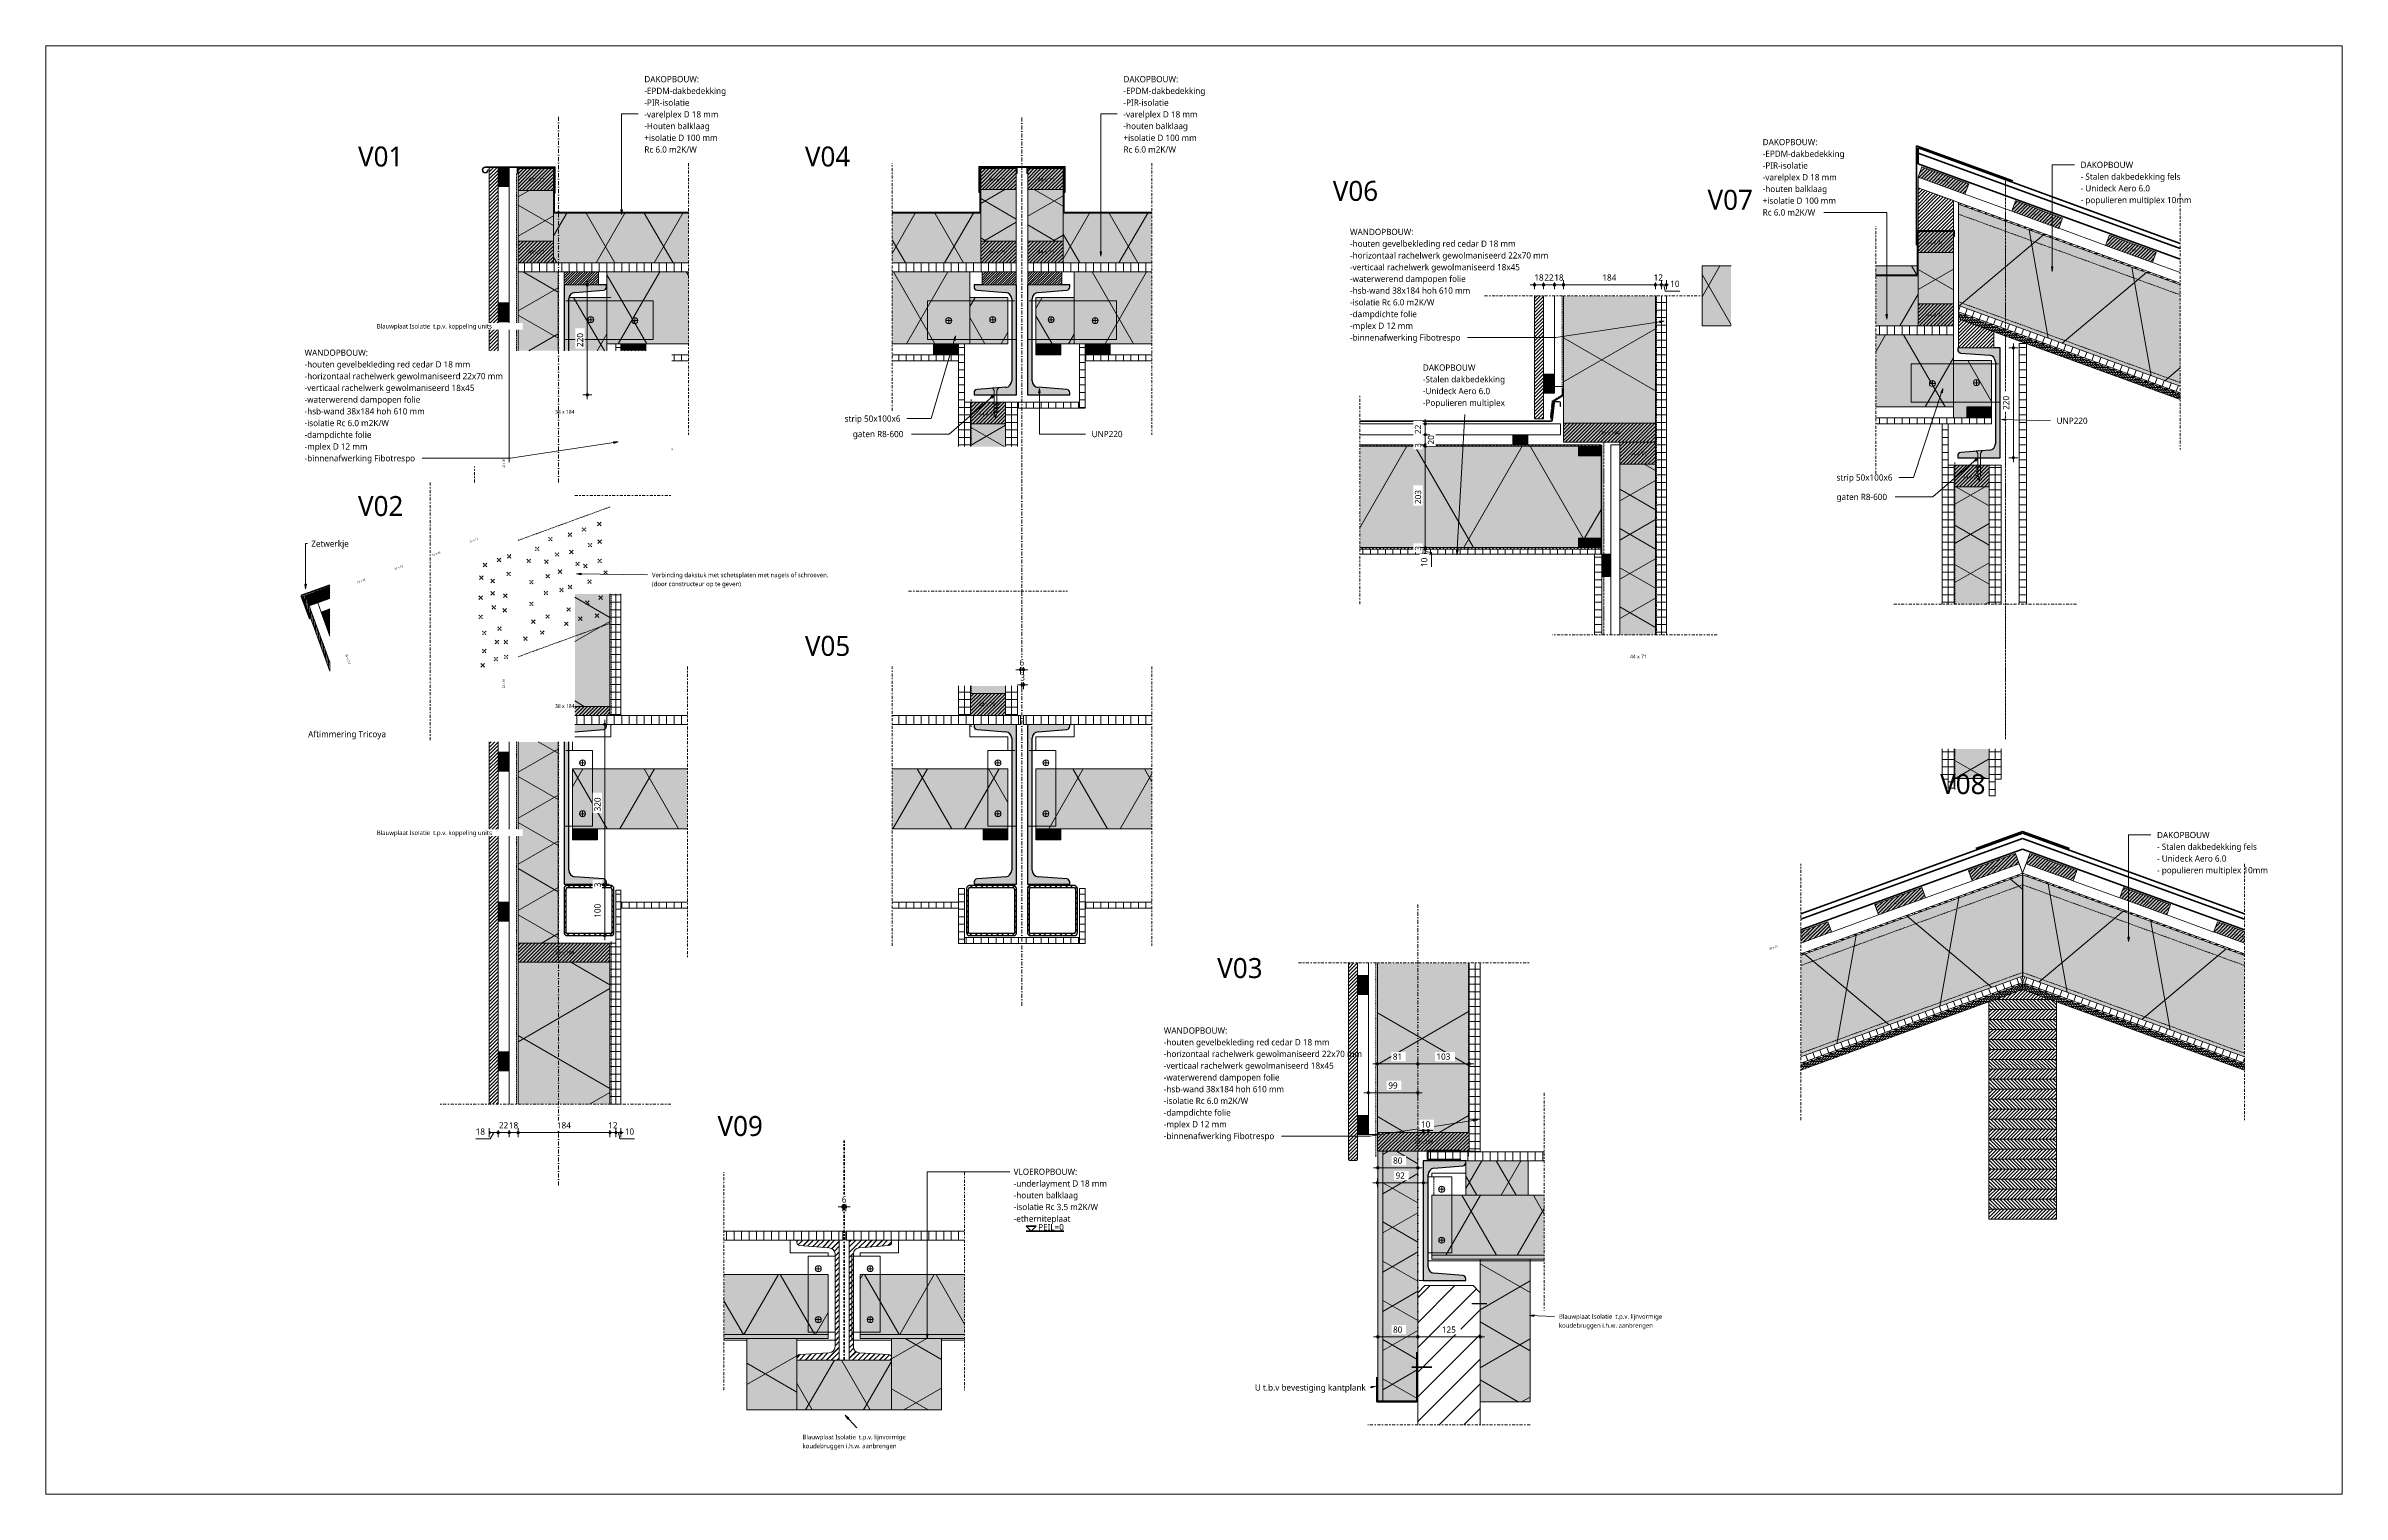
# Model space of a CAD drawing. Header units: millimetres. Extents: x 1381 to 5981, y 1743 to 14688.
# Drawn here: x 1381 to 5981, y 8489 to 11389 of the extents above; entities that cross this region are included whole.
import ezdxf

# ---------------------------------------------------------------- set-up
doc = ezdxf.new("R2010")
doc.units = ezdxf.units.MM
for name, pattern in [('MV_center', [15, 6, -3, 3, -3]), ('MV_hartlijn_staal', [6.6, 5, -0.8, 0, -0.8]), ('MV_hidden', [3.75, 2.5, -1.25]), ('MV_stramien', [16, 8, -4, 0, -4])]:
    doc.linetypes.add(name, pattern=pattern)
for name, color, linetype, lineweight in [('A-ANNO-DIMS', 211, 'Continuous', 13), ('A-ANNO-DIMS-5', 211, 'Continuous', 13), ('A-ANNO-NOTE', 131, 'Continuous', 18), ('A-DETL', 90, 'Continuous', 13), ('A-DETL-GENF', 92, 'Continuous', 18), ('A-DETL-MEDM', 33, 'Continuous', 18), ('A-DETL-THIN', 151, 'Continuous', 18), ('G-ANNO-TEXT', 231, 'Continuous', 13)]:
    doc.layers.add(name, color=color, linetype=linetype, lineweight=lineweight)
doc.styles.add('Segoe UI', font='segoeui.ttf', dxfattribs={"height": 7.5})
doc.styles.add('Segoe UI_1', font='segoeui.ttf', dxfattribs={"height": 4})
doc.styles.add('Segoe UI_2', font='segoeui.ttf', dxfattribs={"height": 12.5})
doc.styles.add('Segoe UI_3', font='segoeui.ttf', dxfattribs={"height": 40})
doc.styles.add('Segoe UI_4', font='segoeui.ttf', dxfattribs={"height": 9})
doc.styles.add('Segoe UI_B', font='segoeui.ttf', dxfattribs={"height": 12.5})
doc.dimstyles.new('2_5_mm', dxfattribs={"dimscale": 304.8, "dimtxt": 13.092049, "dimasz": 0.016404, "dimexe": 0.029528, "dimexo": 0.0625, "dimgap": 0.014764, "dimtad": 1, "dimdec": 0, "dimzin": 0, "dimdsep": 46, "dimtxsty": 'Segoe UI_2', "dimblk1": 'DOTBLANK', "dimblk2": 'DOTBLANK', "dimsah": 1, "dimcen": 0.09, "dimdle": 0.029528, "dimazin": 0, "dimtfac": 1, "dimtdec": 4, "dimtix": 1, "dimtmove": 0, "dimatfit": 3, "dimfxl": 0.029528, "dimfxlon": 1, "dimtvp": 1, "dimtfill": 1, "dimtolj": 1, "dimtzin": 0, "dimarcsym": 2})
doc.dimstyles.new('2_5_mm_1', dxfattribs={"dimscale": 304.8, "dimtxt": 13.092049, "dimasz": 0.016404, "dimexe": 0.029528, "dimexo": 0.0625, "dimgap": 0.014764, "dimtad": 1, "dimdec": 0, "dimzin": 0, "dimdsep": 46, "dimtxsty": 'Segoe UI_2', "dimblk1": 'DOTBLANK', "dimblk2": 'DOTBLANK', "dimsah": 1, "dimcen": 0.09, "dimdle": 0.029528, "dimazin": 0, "dimtfac": 1, "dimtdec": 4, "dimtix": 1, "dimtmove": 1, "dimatfit": 3, "dimfxl": 0.029528, "dimfxlon": 1, "dimtvp": 1, "dimtfill": 1, "dimtolj": 1, "dimtzin": 0, "dimarcsym": 2})
doc.dimstyles.new('2_5_mm_2', dxfattribs={"dimscale": 304.8, "dimtxt": 13.092049, "dimasz": 0.016404, "dimexe": 0.029528, "dimexo": 0.0625, "dimgap": 0.014764, "dimtad": 1, "dimdec": 0, "dimzin": 0, "dimdsep": 46, "dimtxsty": 'Segoe UI_2', "dimblk1": 'DOTBLANK', "dimblk2": 'DOTBLANK', "dimsah": 1, "dimcen": 0.09, "dimdle": 0.029528, "dimazin": 0, "dimtfac": 1, "dimtdec": 4, "dimtix": 1, "dimtmove": 2, "dimatfit": 3, "dimfxl": 0.029528, "dimfxlon": 1, "dimtvp": 1, "dimtfill": 1, "dimtolj": 1, "dimtzin": 0, "dimarcsym": 2})
doc.dimstyles.new('2_5_mm_groen', dxfattribs={"dimscale": 304.8, "dimtxt": 13.092049, "dimasz": 0.016404, "dimexe": 0.029528, "dimexo": 0.0625, "dimgap": 0.008202, "dimtad": 1, "dimdec": 0, "dimzin": 0, "dimdsep": 46, "dimtxsty": 'Segoe UI_2', "dimblk1": 'DOTBLANK', "dimblk2": 'DOTBLANK', "dimsah": 1, "dimcen": 0.09, "dimdle": 0.029528, "dimazin": 0, "dimtfac": 1, "dimtdec": 4, "dimtix": 1, "dimtmove": 0, "dimatfit": 3, "dimfxl": 0.029528, "dimfxlon": 1, "dimtvp": 1, "dimtfill": 1, "dimtolj": 1, "dimtzin": 0, "dimarcsym": 2})
pattern_1 = [(90, (0, 0), (-15, 9e-16), [])]
pattern_2 = [(60, (12.83, 244.8), (-107.387, 62), []), (120, (12.83, 244.8), (-107.387, -62), [])]
pattern_3 = [(300, (-857.8, -704), (-121.936, -70.4), []), (240, (-857.8, -704), (-121.936, 70.4), [])]
pattern_4 = [(45, (0, 0), (-3.535534, 3.535534), [])]
pattern_5 = [(270, (0, 0), (-15, -9e-16), [])]
pattern_6 = [(300, (-2126.39, -181.76), (-155.885, -90), []), (240, (-2126.39, -181.76), (-155.885, 90), [])]
pattern_7 = [(60, (-2126.39, 181.76), (-155.885, 90), []), (120, (-2126.39, 181.76), (-155.885, -90), [])]
pattern_8 = [(45, (0, 0), (-10.606602, 10.606602), []), (45, (0.5, 0), (-10.606602, 10.606602), []), (45, (10, 0), (-10.606602, 10.606602), [])]
pattern_9 = [(300, (12.83, -244.8), (-107.387, -62), []), (240, (12.83, -244.8), (-107.387, 62), [])]
pattern_10 = [(300, (0, 0), (-69.282, -40), []), (240, (0, 0), (-69.282, 40), [])]
pattern_11 = [(60, (0, 0), (-87.295, 50.4), []), (120, (0, 0), (-87.295, -50.4), [])]
pattern_12 = [(300, (0, 0), (-87.295, -50.4), []), (240, (0, 0), (-87.295, 50.4), [])]
pattern_13 = [(300, (32.3, -205.2), (-58.89, -34), []), (240, (32.3, -205.2), (-58.89, 34), [])]
pattern_14 = [(60, (32.3, 205.2), (-58.89, 34), []), (120, (32.3, 205.2), (-58.89, -34), [])]
pattern_15 = [(60, (-857.8, 704), (-121.936, 70.4), []), (120, (-857.8, 704), (-121.936, -70.4), [])]
pattern_16 = [(45, (0, 0), (-2.4748737, 2.4748737), [])]
pattern_17 = [(0, (0, 0), (0, 9.476), []), (0, (0, 4.738), (0, 9.476), [4.738, -2.369])]
pattern_18 = [(0, (0, 0), (0, 5), [50, 0]), (45, (0, 0), (5.0006592, 0), [7.071, -7.071]), (315, (0, 0), (5.0006592, 0), [7.071, -7.071])]
pattern_19 = [(60, (-2123.12, 190.75), (-164.545, 95), []), (120, (-2123.12, 190.75), (-164.545, -95), [])]
pattern_20 = [(135, (0, 0), (-3.535534, -3.535534), [])]

msp = doc.modelspace()

# ---------------------------------------------------------------- texts
at = {"layer": 'A-ANNO-NOTE', "lineweight": 13, "char_height": 4, "attachment_point": 1, "style": 'Segoe UI_1'}
for s, insert, width, rotation in [('22 x 38', (2296.6, 11115), 23.65, 90), ('22 x 100', (5174.1, 11124.7), 27.658, 340), ('22 x 100', (5362, 11056.3), 27.658, 340), ('22 x 100', (5549.9, 10987.9), 27.658, 340), ('22 x 38', (2296.6, 10844), 23.65, 90), ('22 x 38', (4390.9, 10701), 23.65, 90), ('22 x 38', (2296.6, 10544), 23.65, 90), ('22 x 75', (2229.7, 10398.2), 23.65, 20), ('22 x 75', (2154.5, 10370.8), 23.65, 20), ('22 x 75', (2154.5, 10370.8), 23.65, 20), ('18 x 45', (4505.9, 10337), 23.65, 90), ('22 x 75', (2004.2, 10316.1), 23.65, 20), ('22 x 75', (2079.3, 10343.4), 23.65, 20), ('22 x 75', (2079.3, 10343.4), 23.65, 20), ('22 x 75', (1929, 10288.7), 23.65, 20), ('38 x 219', (1984.6, 10171.4), 27.658, 290), ('22 x 38', (2296.6, 10102.8), 23.65, 90), ('22 x 38', (2296.6, 9944), 23.65, 90), ('22 x 100', (5271, 9741.9), 27.658, 20), ('22 x 100', (5390.5, 9749.8), 27.658, 340), ('22 x 38', (2296.6, 9644), 23.65, 90), ('22 x 100', (5083, 9673.5), 27.658, 20), ('22 x 100', (5578.4, 9681.4), 27.658, 340), ('22 x 75', (4833.2, 9582.5), 23.65, 20), ('22 x 100', (4895.1, 9605.1), 27.658, 20), ('22 x 100', (5766.4, 9613), 27.658, 340), ('22 x 38', (4017.9, 9496.8), 23.65, 90), ('22 x 38', (2296.6, 9344), 23.65, 90), ('22 x 38', (4017.9, 9216.8), 23.65, 90)]:
    msp.add_mtext(s, dxfattribs=dict(at, insert=insert, width=width, rotation=rotation))
at = {"layer": 'A-ANNO-NOTE', "lineweight": 13, "attachment_point": 1}
for s, insert, char_height, width, style in [('44 x 71', (2347.7, 11124.8), 7.5, 40.485, 'Segoe UI'), ('44 x 71', (3271.3, 11124.8), 7.5, 40.485, 'Segoe UI'), ('44 x 71', (3368.5, 11124.8), 7.5, 40.485, 'Segoe UI'), ('44 x 71', (5149, 10998.8), 7.5, 40.485, 'Segoe UI'), ('44 x 71', (2347.7, 10979.8), 7.5, 40.485, 'Segoe UI'), ('44 x 71', (3271.3, 10979.8), 7.5, 40.485, 'Segoe UI'), ('44 x 71', (3368.5, 10979.8), 7.5, 40.485, 'Segoe UI'), ('44 x 71', (5149, 10853.8), 7.5, 40.485, 'Segoe UI'), ('22 x 50', (2550.2, 10782.5), 4, 23.65, 'Segoe UI_1'), ('22 x 50', (3173.3, 10782.5), 4, 23.65, 'Segoe UI_1'), ('22 x 50', (3378.3, 10782.5), 4, 23.65, 'Segoe UI_1'), ('22 x 50', (3477.3, 10782.5), 4, 23.65, 'Segoe UI_1'), ('38 x 184', (2401.4, 10659.8), 7.5, 47.3, 'Segoe UI'), ('44 x 70', (3250.3, 10656), 7.5, 40.485, 'Segoe UI'), ('22 x 50', (5243, 10656.5), 4, 23.65, 'Segoe UI_1'), ('20 x 30', (4323.9, 10602.2), 4, 23.65, 'Segoe UI_1'), ('38 x 184', (4495.8, 10617.8), 7.5, 47.3, 'Segoe UI'), ('19 x 45', (4462.8, 10579.7), 4, 23.65, 'Segoe UI_1'), ('44 x 71', (4555.1, 10576.8), 7.5, 40.485, 'Segoe UI'), ('44 x 70', (5221, 10530), 7.5, 40.485, 'Segoe UI'), ('19 x 45', (4462.8, 10395.7), 4, 23.65, 'Segoe UI_1'), ('44 x 71', (4555.1, 10169.8), 7.5, 40.485, 'Segoe UI'), ('38 x 184', (2401.4, 10070.8), 7.5, 47.3, 'Segoe UI'), ('44 x 70', (3250.3, 10073.8), 7.5, 40.485, 'Segoe UI'), ('22 x 50', (2453.2, 9811.5), 4, 23.65, 'Segoe UI_1'), ('22 x 50', (3272.3, 9811.5), 4, 23.65, 'Segoe UI_1'), ('22 x 50', (3378.3, 9811.5), 4, 23.65, 'Segoe UI_1'), ('38 x 184', (2401.4, 9576.8), 7.5, 47.3, 'Segoe UI'), ('38 x 184', (4122.8, 9197.7), 7.5, 47.3, 'Segoe UI')]:
    msp.add_mtext(s, dxfattribs=dict(at, insert=insert, char_height=char_height, width=width, style=style))
at = {"layer": 'G-ANNO-TEXT', "color": 7, "attachment_point": 1}
for s, insert, char_height, width, style in [('DAKOPBOUW:', (2580.3, 11328.7), 12.5, 145.105, 'Segoe UI_B'), ('DAKOPBOUW:', (3540.2, 11328.7), 12.5, 145.105, 'Segoe UI_B'), ('-EPDM-dakbedekking', (2580.3, 11305.2), 12.5, 205.232, 'Segoe UI_2'), ('-PIR-isolatie', (2580.3, 11281.7), 12.5, 113.439, 'Segoe UI_2'), ('-EPDM-dakbedekking', (3540.2, 11305.2), 12.5, 205.232, 'Segoe UI_2'), ('-PIR-isolatie', (3540.2, 11281.7), 12.5, 113.439, 'Segoe UI_2'), ('-varelplex D 18 mm ', (2580.3, 11258.2), 12.5, 190.401, 'Segoe UI_2'), ('-Houten balklaag', (2580.3, 11234.8), 12.5, 162.743, 'Segoe UI_2'), ('-varelplex D 18 mm ', (3540.2, 11258.2), 12.5, 190.401, 'Segoe UI_2'), ('-houten balklaag ', (3540.2, 11234.8), 12.5, 165.548, 'Segoe UI_2'), ('V01', (2006.7, 11187.5), 40, 117.447, 'Segoe UI_3'), ('+isolatie D 100 mm', (2580.3, 11211.3), 12.5, 185.19, 'Segoe UI_2'), ('Rc 6.0 m2K/W', (2580.3, 11187.8), 12.5, 133.08, 'Segoe UI_2'), ('V04', (2902, 11187.5), 40, 117.447, 'Segoe UI_3'), ('+isolatie D 100 mm', (3540.2, 11211.3), 12.5, 185.19, 'Segoe UI_2'), ('Rc 6.0 m2K/W', (3540.2, 11187.8), 12.5, 133.08, 'Segoe UI_2'), ('-EPDM-dakbedekking', (4820.8, 11179.2), 12.5, 205.232, 'Segoe UI_2'), ('DAKOPBOUW:', (4820.8, 11202.7), 12.5, 145.105, 'Segoe UI_B'), ('-PIR-isolatie', (4820.8, 11155.7), 12.5, 113.439, 'Segoe UI_2'), ('-varelplex D 18 mm ', (4820.8, 11132.2), 12.5, 190.401, 'Segoe UI_2'), ('- Stalen dakbedekking fels', (5457.7, 11133.5), 12.5, 247.721, 'Segoe UI_2'), ('DAKOPBOUW', (5457.7, 11157), 12.5, 139.494, 'Segoe UI_B'), ('V06', (3959.5, 11118.6), 40, 117.447, 'Segoe UI_3'), ('V07', (4710.3, 11100.8), 40, 117.447, 'Segoe UI_3'), ('-houten balklaag ', (4820.8, 11108.8), 12.5, 165.548, 'Segoe UI_2'), ('+isolatie D 100 mm', (4820.8, 11085.3), 12.5, 185.19, 'Segoe UI_2'), ('- Unideck Aero 6.0', (5457.7, 11110.1), 12.5, 173.966, 'Segoe UI_2'), ('- populieren multiplex 10mm', (5457.7, 11086.6), 12.5, 274.578, 'Segoe UI_2'), ('Rc 6.0 m2K/W', (4820.8, 11061.8), 12.5, 133.08, 'Segoe UI_2'), ('WANDOPBOUW:', (3994, 11022.7), 12.5, 169.557, 'Segoe UI_B'), ('-houten gevelbekleding red cedar D 18 mm', (3994, 10999.2), 12.5, 411.266, 'Segoe UI_2'), ('-horizontaal rachelwerk gewolmaniseerd 22x70 mm', (3994, 10975.7), 12.5, 484.62, 'Segoe UI_2'), ('-waterwerend dampopen folie', (3994, 10928.8), 12.5, 284.599, 'Segoe UI_2'), ('-hsb-wand 38x184 hoh 610 mm', (3994, 10905.3), 12.5, 300.633, 'Segoe UI_2'), ('-isolatie Rc 6.0 m2K/W ', (3994, 10881.8), 12.5, 219.662, 'Segoe UI_2'), ('-dampdichte folie', (3994, 10858.3), 12.5, 167.152, 'Segoe UI_2'), ('-mplex D 12 mm', (3994, 10834.8), 12.5, 158.333, 'Segoe UI_2'), ('-binnenafwerking Fibotrespo', (3994, 10811.3), 12.5, 270.57, 'Segoe UI_2'), ('WANDOPBOUW:', (1899.6, 10780.9), 12.5, 169.557, 'Segoe UI_B'), ('-houten gevelbekleding red cedar D 18 mm', (1899.6, 10757.5), 12.5, 411.266, 'Segoe UI_2'), ('-horizontaal rachelwerk gewolmaniseerd 22x70 mm', (1899.6, 10734), 12.5, 484.62, 'Segoe UI_2'), ('-Stalen dakbedekking', (4140, 10727.6), 12.5, 203.629, 'Segoe UI_2'), ('DAKOPBOUW', (4140, 10751), 12.5, 139.494, 'Segoe UI_B'), ('-verticaal rachelwerk gewolmaniseerd 18x45 ', (1899.6, 10710.5), 12.5, 420.084, 'Segoe UI_2'), ('-waterwerend dampopen folie', (1899.6, 10687), 12.5, 284.599, 'Segoe UI_2'), ('-Unideck Aero 6.0', (4140, 10704.1), 12.5, 167.954, 'Segoe UI_2'), ('-Populieren multiplex', (4140, 10680.6), 12.5, 202.025, 'Segoe UI_2'), ('-hsb-wand 38x184 hoh 610 mm', (1899.6, 10663.5), 12.5, 300.633, 'Segoe UI_2'), ('-isolatie Rc 6.0 m2K/W ', (1899.6, 10640), 12.5, 219.662, 'Segoe UI_2'), ('strip 50x100x6', (2981.6, 10648.9), 12.5, 135.886, 'Segoe UI_2'), ('UNP220', (5409.7, 10644.5), 12.5, 77.363, 'Segoe UI_2'), ('-dampdichte folie', (1899.6, 10616.6), 12.5, 167.152, 'Segoe UI_2'), ('-mplex D 12 mm', (1899.6, 10593.1), 12.5, 158.333, 'Segoe UI_2'), ('gaten R8-600', (2998.1, 10618), 12.5, 127.468, 'Segoe UI_2'), ('UNP220', (3476.4, 10618), 12.5, 77.363, 'Segoe UI_2'), ('-binnenafwerking Fibotrespo', (1899.6, 10569.6), 12.5, 270.57, 'Segoe UI_2'), ('V02', (2006.7, 10487.5), 40, 117.447, 'Segoe UI_3'), ('strip 50x100x6', (4968.8, 10531), 12.5, 135.886, 'Segoe UI_2'), ('gaten R8-600', (4968.8, 10492), 12.5, 127.468, 'Segoe UI_2'), ('Zetwerkje', (1913.1, 10398.5), 12.5, 90.992, 'Segoe UI_2'), ('V05', (2902, 10207.5), 40, 117.447, 'Segoe UI_3'), ('Aftimmering Tricoya', (1906.8, 10017.1), 12.5, 190.802, 'Segoe UI_2'), ('V08', (5176.3, 9930.7), 40, 117.447, 'Segoe UI_3'), ('DAKOPBOUW', (5610.8, 9815), 12.5, 139.494, 'Segoe UI_B'), ('- Stalen dakbedekking fels', (5610.8, 9791.5), 12.5, 247.721, 'Segoe UI_2'), ('- Unideck Aero 6.0', (5610.8, 9768), 12.5, 173.966, 'Segoe UI_2'), ('- populieren multiplex 10mm', (5610.8, 9744.6), 12.5, 274.578, 'Segoe UI_2'), ('V03', (3728, 9562.3), 40, 117.447, 'Segoe UI_3'), ('WANDOPBOUW:', (3621, 9423.5), 12.5, 169.557, 'Segoe UI_B'), ('-houten gevelbekleding red cedar D 18 mm', (3621, 9400), 12.5, 411.266, 'Segoe UI_2'), ('-horizontaal rachelwerk gewolmaniseerd 22x70 mm', (3621, 9376.6), 12.5, 484.62, 'Segoe UI_2'), ('-verticaal rachelwerk gewolmaniseerd 18x45 ', (3621, 9353.1), 12.5, 420.084, 'Segoe UI_2'), ('-waterwerend dampopen folie', (3621, 9329.6), 12.5, 284.599, 'Segoe UI_2'), ('-hsb-wand 38x184 hoh 610 mm', (3621, 9306.1), 12.5, 300.633, 'Segoe UI_2'), ('V09', (2726.9, 9246), 40, 117.447, 'Segoe UI_3'), ('-isolatie Rc 6.0 m2K/W ', (3621, 9282.6), 12.5, 219.662, 'Segoe UI_2'), ('-dampdichte folie', (3621, 9259.2), 12.5, 167.152, 'Segoe UI_2'), ('-mplex D 12 mm', (3621, 9235.7), 12.5, 158.333, 'Segoe UI_2'), ('-binnenafwerking Fibotrespo', (3621, 9212.2), 12.5, 270.57, 'Segoe UI_2'), ('VLOEROPBOUW:', (3320.2, 9140.6), 12.5, 167.152, 'Segoe UI_B'), ('-underlayment D 18 mm', (3320.2, 9117.1), 12.5, 231.688, 'Segoe UI_2'), ('-houten balklaag', (3320.2, 9093.6), 12.5, 159.536, 'Segoe UI_2'), ('-isolatie Rc 3.5 m2K/W', (3320.2, 9070.1), 12.5, 213.65, 'Segoe UI_2'), ('-etherniteplaat', (3320.2, 9046.6), 12.5, 139.494, 'Segoe UI_2'), ('PEIL=0', (3369.3, 9029.7), 12.5, 64.536, 'Segoe UI_2'), ('U t.b.v bevestiging kantplank', (3803.5, 8708.6), 12.5, 270.57, 'Segoe UI_2')]:
    msp.add_mtext(s, dxfattribs=dict(at, insert=insert, char_height=char_height, width=width, style=style))

# ---------------------------------------------------------------- blocks, each defined once
blk = doc.blocks.new('00 plaatmateriaal - d_10 mm-3690209-Details Strandbaak Paviljoen')
at = {"layer": 'A-DETL-GENF', "lineweight": 13}
h = blk.add_hatch(dxfattribs=at)
h.set_pattern_fill('FP_3', color=256, style=0, pattern_type=2)
h.set_pattern_definition(pattern_1)
h.paths.add_polyline_path([(428.4, -10), (428.4, 0), (0, 0), (0, -10), (176.6, -10)])
at = {"layer": 'A-DETL-MEDM'}
for p, q in [((24, 0), (0, 0)), ((0, 0), (0, -10)), ((428.4, 0), (36, 0)), ((0, -10), (105.8, -10))]:
    blk.add_line(p, q, dxfattribs=at)
blk = doc.blocks.new('42 isolatie - Type 1-3871300-Details Strandbaak Paviljoen')
at = {"layer": 'A-DETL-GENF'}
blk.add_hatch(color=256, dxfattribs=at).paths.add_polyline_path([(0.3, 107.6), (0.3, 0.8), (75.9, 0.8), (76.3, 3.7), (76.3, 107.6), (67.9, 107.6)])
at = {"layer": 'A-DETL-GENF', "lineweight": 13}
h = blk.add_hatch(dxfattribs=at)
h.set_pattern_fill('FP_58', color=256, style=0, pattern_type=2)
h.set_pattern_definition(pattern_2)
h.paths.add_polyline_path([(0.3, 107.6), (0.3, 0.8), (75.9, 0.8), (76.3, 3.7), (76.3, 107.6), (67.9, 107.6)])
at = {"layer": 'A-DETL-GENF'}
for p, q in [((0.3, 107.6), (0.3, 93.8)), ((0.3, 107.6), (0.3, 93.8)), ((0.3, 93.8), (0.3, 0.8)), ((0.3, 0.8), (75.9, 0.8)), ((0.3, 0.8), (75.9, 0.8))]:
    blk.add_line(p, q, dxfattribs=at)
blk = doc.blocks.new('42 isolatie - Type 1-3777362-Details Strandbaak Paviljoen')
at = {"layer": 'A-DETL-GENF'}
blk.add_hatch(color=256, dxfattribs=at).paths.add_polyline_path([(164, -144.8), (164, -0.8), (0.3, -0.8), (0.3, -144.8), (78.8, -144.8)])
at = {"layer": 'A-DETL-GENF', "lineweight": 13}
h = blk.add_hatch(dxfattribs=at)
h.set_pattern_fill('FP_59', color=256, style=0, pattern_type=2)
h.set_pattern_definition(pattern_3)
h.paths.add_polyline_path([(164, -144.8), (164, -0.8), (0.3, -0.8), (0.3, -144.8), (78.8, -144.8)])
at = {"layer": 'A-DETL-GENF'}
for p, q in [((164, -0.8), (0.3, -0.8)), ((0.3, -0.8), (0.3, -144.8)), ((0.3, -0.8), (0.3, -144.8)), ((0.3, -144.8), (18.8, -144.8)), ((0.3, -144.8), (18.8, -144.8)), ((18.8, -144.8), (28.8, -144.8)), ((28.8, -144.8), (78.8, -144.8)), ((78.8, -144.8), (164, -144.8)), ((78.8, -144.8), (164, -144.8))]:
    blk.add_line(p, q, dxfattribs=at)
blk = doc.blocks.new('42 isolatie - Type 1-3777703-Details Strandbaak Paviljoen')
at = {"layer": 'A-DETL-GENF'}
blk.add_hatch(color=256, dxfattribs=at).paths.add_polyline_path([(76.8, -93.8), (76.8, -0.8), (0.3, -0.8), (0.3, -93.8), (50.3, -93.8)])
at = {"layer": 'A-DETL-GENF', "lineweight": 13}
h = blk.add_hatch(dxfattribs=at)
h.set_pattern_fill('FP_35', color=256, style=0, pattern_type=2)
h.set_pattern_definition([(300, (-357.56, -184.11), (-79.674, -46), []), (240, (-357.56, -184.11), (-79.674, 46), [])])
h.paths.add_polyline_path([(76.8, -93.8), (76.8, -0.8), (0.3, -0.8), (0.3, -93.8), (50.3, -93.8)])
at = {"layer": 'A-DETL-GENF'}
for p, q in [((76.8, -0.8), (0.3, -0.8)), ((0.3, -0.8), (0.3, -93.8)), ((76.8, -0.8), (0.3, -0.8)), ((0.3, -0.8), (0.3, -93.8)), ((76.8, -93.8), (76.8, -0.8)), ((0.3, -93.8), (50.3, -93.8)), ((41.2, -93.8), (50.3, -93.8)), ((50.3, -93.8), (76.8, -93.8)), ((50.3, -93.8), (76.8, -93.8))]:
    blk.add_line(p, q, dxfattribs=at)
blk = doc.blocks.new('42 isolatie - Type 1-V33-Details Strandbaak Paviljoen')
at = {"layer": 'A-DETL-GENF'}
blk.add_hatch(color=256, dxfattribs=at).paths.add_polyline_path([(156, -144.8), (156, -0.8), (0.3, -0.8), (0.3, -144.8), (72.8, -144.8)])
at = {"layer": 'A-DETL-GENF', "lineweight": 13}
h = blk.add_hatch(dxfattribs=at)
h.set_pattern_fill('FP_59', color=256, style=0, pattern_type=2)
h.set_pattern_definition(pattern_3)
h.paths.add_polyline_path([(156, -144.8), (156, -0.8), (0.3, -0.8), (0.3, -144.8), (72.8, -144.8)])
at = {"layer": 'A-DETL-GENF'}
for p, q in [((156, -0.8), (0.3, -0.8)), ((0.3, -0.8), (0.3, -144.8)), ((0.3, -0.8), (0.3, -144.8)), ((0.3, -144.8), (10.8, -144.8)), ((0.3, -144.8), (10.8, -144.8)), ((10.8, -144.8), (22.8, -144.8)), ((22.8, -144.8), (72.8, -144.8)), ((72.8, -144.8), (156, -144.8)), ((72.8, -144.8), (156, -144.8))]:
    blk.add_line(p, q, dxfattribs=at)
blk = doc.blocks.new('00 plaatmateriaal - d_12 mm-3690172-Details Strandbaak Paviljoen')
at = {"layer": 'A-DETL-GENF', "lineweight": 13}
h = blk.add_hatch(dxfattribs=at)
h.set_pattern_fill('FP_5', color=256, style=0, pattern_type=2)
h.set_pattern_definition(pattern_5)
h.paths.add_polyline_path([(322.6, 0), (322.6, 12), (0, 12), (0, 0), (70.9, 0)])
at = {"layer": 'A-DETL-MEDM'}
for p, q in [((322.6, 12), (0, 12)), ((0, 12), (0, 0))]:
    blk.add_line(p, q, dxfattribs=at)
blk = doc.blocks.new('00 plaatmateriaal - d_12 mm-3690174-Details Strandbaak Paviljoen')
at = {"layer": 'A-DETL-GENF', "lineweight": 13}
h = blk.add_hatch(dxfattribs=at)
h.set_pattern_fill('FP_3', color=256, style=0, pattern_type=2)
h.set_pattern_definition(pattern_1)
h.paths.add_polyline_path([(0, 0), (0, -12), (243.3, -12), (243.3, 0), (18, 0)])
at = {"layer": 'A-DETL-MEDM'}
blk.add_line((0, 0), (0, -12), dxfattribs=at)
blk = doc.blocks.new('00 hout_rechthoekig_sls - SLS 38x184-V34-Details Strandbaak Paviljoen')
at = {"layer": 'A-DETL-GENF', "lineweight": 13}
blk.add_hatch(color=256, dxfattribs=at).paths.add_polyline_path([(0, -38), (184, -38), (184, 0), (0, 0)])
at = {"layer": 'A-DETL-MEDM', "lineweight": 13}
h = blk.add_hatch(dxfattribs=at)
h.set_pattern_fill('FP_60', color=256, style=0, pattern_type=2)
h.set_pattern_definition([(45, (-2327.483, -9592.34), (-3.535534, 3.535534), [])])
h.paths.add_polyline_path([(0, -38), (184, -38), (184, 0), (0, 0)])
at = {"layer": 'A-DETL-MEDM'}
for p, q in [((0, 0), (80, 0)), ((0, -38), (0, 0)), ((80, 0), (184, 0)), ((184, 0), (184, -38)), ((184, 0), (184, -38)), ((184, 0), (184, -38)), ((184, -38), (0, -38)), ((184, -38), (0, -38))]:
    blk.add_line(p, q, dxfattribs=at)
blk = doc.blocks.new('42 isolatie - Type 1-3777388-Details Strandbaak Paviljoen')
at = {"layer": 'A-DETL-GENF'}
blk.add_hatch(color=256, dxfattribs=at).paths.add_polyline_path([(284.9, -74.9), (284.9, -0.8), (0.3, -0.8), (0.3, -184.8), (284.9, -184.8)])
at = {"layer": 'A-DETL-GENF', "lineweight": 13}
h = blk.add_hatch(dxfattribs=at)
h.set_pattern_fill('FP_22', color=256, style=0, pattern_type=2)
h.set_pattern_definition(pattern_6)
h.paths.add_polyline_path([(284.9, -74.9), (284.9, -0.8), (0.3, -0.8), (0.3, -184.8), (284.9, -184.8)])
at = {"layer": 'A-DETL-GENF'}
for p, q in [((284.9, -0.8), (0.3, -0.8)), ((0.3, -0.8), (0.3, -184.8)), ((284.9, -0.8), (0.3, -0.8)), ((0.3, -0.8), (0.3, -184.8)), ((0.3, -184.8), (284.9, -184.8)), ((0.3, -184.8), (284.9, -184.8))]:
    blk.add_line(p, q, dxfattribs=at)
blk = doc.blocks.new('00 hout_rechthoekig_sls - Vuren 22x38-4309814-Details Strandbaak Paviljoen')
at = {"layer": 'A-DETL-GENF', "lineweight": 13}
blk.add_hatch(color=256, dxfattribs=at).paths.add_polyline_path([(38, 22), (0, 22), (0, 0), (38, 0)])
at = {"layer": 'A-DETL-MEDM', "lineweight": 13}
h = blk.add_hatch(dxfattribs=at)
h.set_pattern_fill('FP_61', color=256, style=0, pattern_type=2)
h.set_pattern_definition([(135, (9974.522, -2287.483), (-3.535534, -3.535534), [])])
h.paths.add_polyline_path([(38, 22), (0, 22), (0, 0), (38, 0)])
at = {"layer": 'A-DETL-MEDM'}
for p, q in [((38, 22), (0, 22)), ((0, 22), (0, 0)), ((38, 22), (0, 22)), ((0, 0), (38, 0)), ((38, 0), (38, 22)), ((38, 0), (38, 22)), ((38, 0), (38, 22))]:
    blk.add_line(p, q, dxfattribs=at)
blk = doc.blocks.new('00 hout_rechthoekig_sls - SLS 38x184-V35-Details Strandbaak Paviljoen')
at = {"layer": 'A-DETL-GENF', "lineweight": 13}
blk.add_hatch(color=256, dxfattribs=at).paths.add_polyline_path([(113.6, -38), (184, -38), (184, -20), (113.6, -20)])
at = {"layer": 'A-DETL-MEDM', "lineweight": 13}
h = blk.add_hatch(dxfattribs=at)
h.set_pattern_fill('FP_62', color=256, style=0, pattern_type=2)
h.set_pattern_definition([(45, (-2327.483, -10086.34), (-3.535534, 3.535534), [])])
h.paths.add_polyline_path([(113.6, -38), (184, -38), (184, -20), (113.6, -20)])
at = {"layer": 'A-DETL-MEDM'}
for p, q in [((184, -38), (113.6, -38)), ((184, -38), (113.6, -38)), ((184, -20), (184, -38)), ((184, -20), (184, -38)), ((184, -20), (184, -38))]:
    blk.add_line(p, q, dxfattribs=at)
blk = doc.blocks.new('42 isolatie - Type 1-3777389-Details Strandbaak Paviljoen')
at = {"layer": 'A-DETL-GENF'}
blk.add_hatch(color=256, dxfattribs=at).paths.add_polyline_path([(0.3, 0.8), (225.6, 0.8), (225.6, 71.2), (0.3, 71.2)])
at = {"layer": 'A-DETL-GENF', "lineweight": 13}
h = blk.add_hatch(dxfattribs=at)
h.set_pattern_fill('FP_2', color=256, style=0, pattern_type=2)
h.set_pattern_definition(pattern_7)
h.paths.add_polyline_path([(0.3, 0.8), (225.6, 0.8), (225.6, 71.2), (0.3, 71.2)])
at = {"layer": 'A-DETL-GENF'}
for p, q in [((0.3, 71.2), (0.3, 0.8)), ((0.3, 71.2), (0.3, 0.8)), ((0.3, 0.8), (225.6, 0.8)), ((0.3, 0.8), (225.6, 0.8))]:
    blk.add_line(p, q, dxfattribs=at)
blk = doc.blocks.new('NLRS_00_DI_maskeer - Type 1-4234620-Details Strandbaak Paviljoen')
at = {"layer": 'A-DETL-GENF', "linetype": 'MV_center'}
blk.add_line((-100, 0), (364, 0), dxfattribs=at)
blk = doc.blocks.new('00 hout_rechthoekig_sls - Vuren 22x38-V36-Details Strandbaak Paviljoen')
at = {"layer": 'A-DETL-GENF', "lineweight": 13}
blk.add_hatch(color=256, dxfattribs=at).paths.add_polyline_path([(38, 22), (0, 22), (0, 0), (38, 0)])
at = {"layer": 'A-DETL-MEDM', "lineweight": 13}
h = blk.add_hatch(dxfattribs=at)
h.set_pattern_fill('FP_63', color=256, style=0, pattern_type=2)
h.set_pattern_definition([(135, (9674.522, -2287.483), (-3.535534, -3.535534), [])])
h.paths.add_polyline_path([(38, 22), (0, 22), (0, 0), (38, 0)])
at = {"layer": 'A-DETL-MEDM'}
for p, q in [((38, 22), (0, 22)), ((0, 22), (0, 0)), ((38, 22), (0, 22)), ((0, 0), (38, 0)), ((38, 0), (38, 22)), ((38, 0), (38, 22)), ((38, 0), (38, 22))]:
    blk.add_line(p, q, dxfattribs=at)
blk = doc.blocks.new('00 plaatmateriaal - d_18 mm-3690178-Details Strandbaak Paviljoen')
at = {"layer": 'A-DETL-GENF', "lineweight": 13}
h = blk.add_hatch(dxfattribs=at)
h.set_pattern_fill('FP_5', color=256, style=0, pattern_type=2)
h.set_pattern_definition(pattern_5)
h.paths.add_polyline_path([(195.2, 18), (52.1, 18), (52.1, 0), (277.6, 0), (277.6, 18)])
at = {"layer": 'A-DETL-MEDM'}
for p, q in [((277.6, 18), (52.1, 18)), ((52.1, 0), (185.2, 0)), ((195.2, 0), (277.6, 0))]:
    blk.add_line(p, q, dxfattribs=at)
blk = doc.blocks.new('42 isolatie - Type 1-3777445-Details Strandbaak Paviljoen')
at = {"layer": 'A-DETL-GENF'}
blk.add_hatch(color=256, dxfattribs=at).paths.add_polyline_path([(230.4, -120.8), (230.4, -0.8), (0.3, -0.8), (0.3, -120.8), (50.3, -120.8)])
at = {"layer": 'A-DETL-GENF', "lineweight": 13}
h = blk.add_hatch(dxfattribs=at)
h.set_pattern_fill('FP_64', color=256, style=0, pattern_type=2)
h.set_pattern_definition(pattern_9)
h.paths.add_polyline_path([(230.4, -120.8), (230.4, -0.8), (0.3, -0.8), (0.3, -120.8), (50.3, -120.8)])
at = {"layer": 'A-DETL-GENF'}
for p, q in [((230.4, -0.8), (0.3, -0.8)), ((0.3, -0.8), (0.3, -120.8)), ((230.4, -0.8), (0.3, -0.8)), ((0.3, -0.8), (0.3, -120.8)), ((0.3, -120.8), (50.3, -120.8)), ((50.3, -120.8), (230.4, -120.8)), ((50.3, -120.8), (230.4, -120.8))]:
    blk.add_line(p, q, dxfattribs=at)
blk = doc.blocks.new('42 isolatie - Type 1-3777513-Details Strandbaak Paviljoen')
at = {"layer": 'A-DETL-GENF'}
blk.add_hatch(color=256, dxfattribs=at).paths.add_polyline_path([(436.3, -80.8), (436.3, -0.8), (33.4, -0.8), (33.4, -80.8), (283.4, -80.8)])
at = {"layer": 'A-DETL-GENF', "lineweight": 13}
h = blk.add_hatch(dxfattribs=at)
h.set_pattern_fill('FP_17', color=256, style=0, pattern_type=2)
h.set_pattern_definition(pattern_10)
h.paths.add_polyline_path([(436.3, -80.8), (436.3, -0.8), (33.4, -0.8), (33.4, -80.8), (283.4, -80.8)])
at = {"layer": 'A-DETL-GENF'}
for p, q in [((436.3, -0.8), (33.4, -0.8)), ((436.3, -0.8), (33.4, -0.8)), ((436.3, -80.8), (436.3, -0.8)), ((436.3, -80.8), (436.3, -0.8)), ((33.4, -80.8), (436.3, -80.8)), ((33.4, -80.8), (436.3, -80.8))]:
    blk.add_line(p, q, dxfattribs=at)
blk = doc.blocks.new('00 plaatmateriaal - d_18 mm-3690182-Details Strandbaak Paviljoen')
at = {"layer": 'A-DETL-GENF', "lineweight": 13}
h = blk.add_hatch(dxfattribs=at)
h.set_pattern_fill('FP_5', color=256, style=0, pattern_type=2)
h.set_pattern_definition(pattern_5)
h.paths.add_polyline_path([(435.2, 18), (254.8, 18), (254.8, 0), (596, 0), (596, 18), (486.1, 18)])
at = {"layer": 'A-DETL-MEDM'}
for p, q in [((435.2, 18), (254.8, 18)), ((516, 18), (503.5, 18)), ((596, 0), (596, 18))]:
    blk.add_line(p, q, dxfattribs=at)
blk = doc.blocks.new('42 isolatie - Type 1-3777259-Details Strandbaak Paviljoen')
at = {"layer": 'A-DETL-GENF'}
blk.add_hatch(color=256, dxfattribs=at).paths.add_polyline_path([(270.5, 0.8), (270.5, 100.8), (0.3, 100.8), (0.3, 0.8), (39.1, 0.8)])
at = {"layer": 'A-DETL-GENF', "lineweight": 13}
h = blk.add_hatch(dxfattribs=at)
h.set_pattern_fill('FP_65', color=256, style=0, pattern_type=2)
h.set_pattern_definition(pattern_11)
h.paths.add_polyline_path([(270.5, 0.8), (270.5, 100.8), (0.3, 100.8), (0.3, 0.8), (39.1, 0.8)])
at = {"layer": 'A-DETL-GENF'}
for p, q in [((270.5, 100.8), (0.3, 100.8)), ((0.3, 0.8), (270.5, 0.8)), ((0.3, 0.8), (270.5, 0.8))]:
    blk.add_line(p, q, dxfattribs=at)
blk = doc.blocks.new('42 isolatie - Type 1-3777315-Details Strandbaak Paviljoen')
at = {"layer": 'A-DETL-GENF'}
blk.add_hatch(color=256, dxfattribs=at).paths.add_polyline_path([(158.1, -80.8), (158.1, -0.8), (0.3, -0.8), (0.3, -80.8), (72.8, -80.8)])
at = {"layer": 'A-DETL-GENF', "lineweight": 13}
h = blk.add_hatch(dxfattribs=at)
h.set_pattern_fill('FP_17', color=256, style=0, pattern_type=2)
h.set_pattern_definition(pattern_10)
h.paths.add_polyline_path([(158.1, -80.8), (158.1, -0.8), (0.3, -0.8), (0.3, -80.8), (72.8, -80.8)])
at = {"layer": 'A-DETL-GENF'}
for p, q in [((158.1, -0.8), (0.3, -0.8)), ((0.3, -0.8), (0.3, -80.8)), ((158.1, -0.8), (0.3, -0.8)), ((0.3, -0.8), (0.3, -80.8)), ((0.3, -80.8), (158.1, -80.8)), ((0.3, -80.8), (158.1, -80.8))]:
    blk.add_line(p, q, dxfattribs=at)
blk = doc.blocks.new('00 hout_rechthoekig_sls - Vuren 22x38-V39-Details Strandbaak Paviljoen')
at = {"layer": 'A-DETL-GENF', "lineweight": 13}
blk.add_hatch(color=256, dxfattribs=at).paths.add_polyline_path([(38, 22), (0, 22), (0, 0), (38, 0)])
at = {"layer": 'A-DETL-MEDM', "lineweight": 13}
h = blk.add_hatch(dxfattribs=at)
h.set_pattern_fill('FP_66', color=256, style=0, pattern_type=2)
h.set_pattern_definition([(135, (10874.522, -2287.483), (-3.535534, -3.535534), [])])
h.paths.add_polyline_path([(38, 22), (0, 22), (0, 0), (38, 0)])
at = {"layer": 'A-DETL-MEDM'}
for p, q in [((38, 22), (0, 22)), ((0, 22), (0, 0)), ((38, 22), (0, 22)), ((0, 0), (38, 0)), ((38, 0), (38, 22)), ((38, 0), (38, 22)), ((38, 0), (38, 22))]:
    blk.add_line(p, q, dxfattribs=at)
blk = doc.blocks.new('00 hout_rechthoekig_sls - Vuren 22x38-V40-Details Strandbaak Paviljoen')
at = {"layer": 'A-DETL-GENF', "lineweight": 13}
blk.add_hatch(color=256, dxfattribs=at).paths.add_polyline_path([(38, 22), (0, 22), (0, 0), (38, 0)])
at = {"layer": 'A-DETL-MEDM', "lineweight": 13}
h = blk.add_hatch(dxfattribs=at)
h.set_pattern_fill('FP_67', color=256, style=0, pattern_type=2)
h.set_pattern_definition([(135, (9374.522, -2287.483), (-3.535534, -3.535534), [])])
h.paths.add_polyline_path([(38, 22), (0, 22), (0, 0), (38, 0)])
at = {"layer": 'A-DETL-MEDM'}
for p, q in [((38, 22), (0, 22)), ((0, 22), (0, 0)), ((38, 22), (0, 22)), ((0, 0), (38, 0)), ((38, 0), (38, 22)), ((38, 0), (38, 22)), ((38, 0), (38, 22))]:
    blk.add_line(p, q, dxfattribs=at)
blk = doc.blocks.new('00 plaatmateriaal - d_18 mm-3690187-Details Strandbaak Paviljoen')
at = {"layer": 'A-DETL-GENF', "lineweight": 13}
h = blk.add_hatch(dxfattribs=at)
h.set_pattern_fill('FP_3', color=256, style=0, pattern_type=2)
h.set_pattern_definition(pattern_1)
h.paths.add_polyline_path([(435.2, -18), (503.5, -18), (503.5, 0), (254.8, 0), (254.8, -18), (432.5, -18)])
at = {"layer": 'A-DETL-MEDM'}
for p, q in [((503.5, -18), (503.5, 0)), ((410.5, -18), (435.2, -18))]:
    blk.add_line(p, q, dxfattribs=at)
blk = doc.blocks.new('42 isolatie - Type 1-3777260-Details Strandbaak Paviljoen')
at = {"layer": 'A-DETL-GENF'}
blk.add_hatch(color=256, dxfattribs=at).paths.add_polyline_path([(10.3, -0.8), (0.3, -0.8), (0.3, -100.8), (178, -100.8), (178, -0.8), (171.7, -0.8)])
at = {"layer": 'A-DETL-GENF', "lineweight": 13}
h = blk.add_hatch(dxfattribs=at)
h.set_pattern_fill('FP_68', color=256, style=0, pattern_type=2)
h.set_pattern_definition(pattern_12)
h.paths.add_polyline_path([(10.3, -0.8), (0.3, -0.8), (0.3, -100.8), (178, -100.8), (178, -0.8), (171.7, -0.8)])
at = {"layer": 'A-DETL-GENF'}
for p, q in [((178, -0.8), (0.3, -0.8)), ((178, -0.8), (0.3, -0.8)), ((0.3, -100.8), (178, -100.8))]:
    blk.add_line(p, q, dxfattribs=at)
blk = doc.blocks.new('00 hout_rechthoekig_sls - Vuren 44x71-4309760-Details Strandbaak Paviljoen')
at = {"layer": 'A-DETL-GENF', "lineweight": 13}
blk.add_hatch(color=256, dxfattribs=at).paths.add_polyline_path([(0, 44), (0, 0), (71, 0), (71, 44)])
at = {"layer": 'A-DETL-MEDM', "lineweight": 13}
h = blk.add_hatch(dxfattribs=at)
h.set_pattern_fill('FP_69', color=256, style=0, pattern_type=2)
h.set_pattern_definition([(225, (3325.291, 10998.34), (3.535534, -3.535534), [])])
h.paths.add_polyline_path([(71, 44), (0, 44), (0, 0), (71, 0)])
at = {"layer": 'A-DETL-MEDM'}
for p, q in [((71, 44), (0, 44)), ((0, 44), (0, 0)), ((71, 44), (0, 44)), ((0, 0), (71, 0)), ((71, 0), (71, 44)), ((71, 0), (71, 44)), ((71, 0), (71, 44))]:
    blk.add_line(p, q, dxfattribs=at)
blk = doc.blocks.new('00 hout_rechthoekig_sls - Vuren 44x71-V41-Details Strandbaak Paviljoen')
at = {"layer": 'A-DETL-GENF', "lineweight": 13}
blk.add_hatch(color=256, dxfattribs=at).paths.add_polyline_path([(0, 42), (0, 0), (71, 0), (71, 42)])
at = {"layer": 'A-DETL-MEDM', "lineweight": 13}
h = blk.add_hatch(dxfattribs=at)
h.set_pattern_fill('FP_70', color=256, style=0, pattern_type=2)
h.set_pattern_definition([(225, (3325.291, 11143.34), (3.535534, -3.535534), [])])
h.paths.add_polyline_path([(0, 42), (0, 0), (71, 0), (71, 42)])
at = {"layer": 'A-DETL-MEDM'}
for p, q in [((0, 42), (0, 0)), ((0, 0), (71, 0)), ((71, 0), (71, 42)), ((71, 0), (71, 42)), ((71, 0), (71, 42))]:
    blk.add_line(p, q, dxfattribs=at)
blk = doc.blocks.new('42 isolatie - Type 1-3777282-Details Strandbaak Paviljoen')
at = {"layer": 'A-DETL-GENF'}
blk.add_hatch(color=256, dxfattribs=at).paths.add_polyline_path([(103.3, -71.8), (103.3, -0.8), (0.3, -0.8), (0.3, -71.8), (14.1, -71.8)])
at = {"layer": 'A-DETL-GENF', "lineweight": 13}
h = blk.add_hatch(dxfattribs=at)
h.set_pattern_fill('FP_11', color=256, style=0, pattern_type=2)
h.set_pattern_definition(pattern_13)
h.paths.add_polyline_path([(103.3, -71.8), (103.3, -0.8), (0.3, -0.8), (0.3, -71.8), (14.1, -71.8)])
at = {"layer": 'A-DETL-GENF'}
for p, q in [((103.3, -0.8), (0.3, -0.8)), ((0.3, -0.8), (0.3, -71.8)), ((103.3, -0.8), (0.3, -0.8)), ((0.3, -0.8), (0.3, -71.8)), ((103.3, -71.8), (103.3, -0.8)), ((103.3, -71.8), (103.3, -0.8)), ((0.3, -71.8), (103.3, -71.8)), ((0.3, -71.8), (103.3, -71.8))]:
    blk.add_line(p, q, dxfattribs=at)
blk = doc.blocks.new('00 plaatmateriaal - d_18 mm-3690192-Details Strandbaak Paviljoen')
at = {"layer": 'A-DETL-GENF', "lineweight": 13}
h = blk.add_hatch(dxfattribs=at)
h.set_pattern_fill('FP_5', color=256, style=0, pattern_type=2)
h.set_pattern_definition(pattern_5)
h.paths.add_polyline_path([(446.1, 18), (254.8, 18), (254.8, 0), (503.5, 0), (503.5, 18)])
at = {"layer": 'A-DETL-MEDM'}
for p, q in [((435.2, 18), (254.8, 18)), ((503.5, 0), (503.5, 18))]:
    blk.add_line(p, q, dxfattribs=at)
blk = doc.blocks.new('42 isolatie - Type 1-3777261-Details Strandbaak Paviljoen')
at = {"layer": 'A-DETL-GENF'}
blk.add_hatch(color=256, dxfattribs=at).paths.add_polyline_path([(178, 0.8), (178, 100.8), (0.3, 100.8), (0.3, 0.8), (2.3, 0.8)])
at = {"layer": 'A-DETL-GENF', "lineweight": 13}
h = blk.add_hatch(dxfattribs=at)
h.set_pattern_fill('FP_65', color=256, style=0, pattern_type=2)
h.set_pattern_definition(pattern_11)
h.paths.add_polyline_path([(178, 0.8), (178, 100.8), (0.3, 100.8), (0.3, 0.8), (2.3, 0.8)])
at = {"layer": 'A-DETL-GENF'}
for p, q in [((178, 100.8), (0.3, 100.8)), ((0.3, 0.8), (178, 0.8)), ((0.3, 0.8), (178, 0.8))]:
    blk.add_line(p, q, dxfattribs=at)
blk = doc.blocks.new('00 hout_rechthoekig_sls - Vuren 44x71-3186835-Details Strandbaak Paviljoen')
at = {"layer": 'A-DETL-GENF', "lineweight": 13}
blk.add_hatch(color=256, dxfattribs=at).paths.add_polyline_path([(0, -44), (71, -44), (71, 0), (0, 0)])
at = {"layer": 'A-DETL-MEDM', "lineweight": 13}
h = blk.add_hatch(dxfattribs=at)
h.set_pattern_fill('FP_71', color=256, style=0, pattern_type=2)
h.set_pattern_definition([(45, (-3348.291, -10998.34), (-3.535534, 3.535534), [])])
h.paths.add_polyline_path([(71, -44), (71, 0), (0, 0), (0, -44), (57.4, -44)])
at = {"layer": 'A-DETL-MEDM'}
for p, q in [((0, 0), (71, 0)), ((0, -44), (0, 0)), ((71, 0), (71, -44)), ((71, 0), (71, -44)), ((71, 0), (71, -44)), ((71, -44), (0, -44)), ((71, -44), (0, -44))]:
    blk.add_line(p, q, dxfattribs=at)
blk = doc.blocks.new('00 hout_rechthoekig_sls - Vuren 44x71-V42-Details Strandbaak Paviljoen')
at = {"layer": 'A-DETL-GENF', "lineweight": 13}
blk.add_hatch(color=256, dxfattribs=at).paths.add_polyline_path([(71, -42), (71, 0), (0, 0), (0, -42), (57.4, -42)])
at = {"layer": 'A-DETL-MEDM', "lineweight": 13}
h = blk.add_hatch(dxfattribs=at)
h.set_pattern_fill('FP_72', color=256, style=0, pattern_type=2)
h.set_pattern_definition([(45, (-3348.291, -11143.34), (-3.535534, 3.535534), [])])
h.paths.add_polyline_path([(71, -42), (71, 0), (0, 0), (0, -42), (57.4, -42)])
at = {"layer": 'A-DETL-MEDM'}
for p, q in [((0, 0), (71, 0)), ((0, -42), (0, 0)), ((71, 0), (71, -42)), ((71, 0), (71, -42)), ((71, 0), (71, -42))]:
    blk.add_line(p, q, dxfattribs=at)
blk = doc.blocks.new('42 isolatie - Type 1-3777283-Details Strandbaak Paviljoen')
at = {"layer": 'A-DETL-GENF'}
blk.add_hatch(color=256, dxfattribs=at).paths.add_polyline_path([(103.3, 71.8), (0.3, 71.8), (0.3, 0.8), (103.3, 0.8), (103.3, 58.2)])
at = {"layer": 'A-DETL-GENF', "lineweight": 13}
h = blk.add_hatch(dxfattribs=at)
h.set_pattern_fill('FP_7', color=256, style=0, pattern_type=2)
h.set_pattern_definition(pattern_14)
h.paths.add_polyline_path([(103.3, 71.8), (0.3, 71.8), (0.3, 0.8), (103.3, 0.8), (103.3, 58.2)])
at = {"layer": 'A-DETL-GENF'}
for p, q in [((103.3, 71.8), (0.3, 71.8)), ((0.3, 71.8), (0.3, 0.8)), ((103.3, 71.8), (0.3, 71.8)), ((0.3, 71.8), (0.3, 0.8)), ((103.3, 0.8), (103.3, 71.8)), ((103.3, 0.8), (103.3, 71.8)), ((0.3, 0.8), (103.3, 0.8)), ((0.3, 0.8), (103.3, 0.8))]:
    blk.add_line(p, q, dxfattribs=at)
blk = doc.blocks.new('00 hout_rechthoekig_sls - Vuren 44x70-V43-Details Strandbaak Paviljoen')
at = {"layer": 'A-DETL-GENF', "lineweight": 13}
blk.add_hatch(color=256, dxfattribs=at).paths.add_polyline_path([(70, -1), (0, -1), (0, -44), (70, -44), (70, -8.8)])
at = {"layer": 'A-DETL-MEDM', "lineweight": 13}
h = blk.add_hatch(dxfattribs=at)
h.set_pattern_fill('FP_73', color=256, style=0, pattern_type=2)
h.set_pattern_definition([(225, (3303.791, 10631.34), (3.535534, -3.535534), [])])
h.paths.add_polyline_path([(70, -1), (0, -1), (0, -44), (70, -44), (70, -8.8)])
at = {"layer": 'A-DETL-MEDM'}
for p, q in [((0, -44), (0, -1)), ((70, -44), (0, -44)), ((70, -44), (0, -44)), ((70, -1), (70, -44)), ((70, -1), (70, -44)), ((70, -1), (70, -44))]:
    blk.add_line(p, q, dxfattribs=at)
blk = doc.blocks.new('42 isolatie - Type 1-3777794-Details Strandbaak Paviljoen')
at = {"layer": 'A-DETL-GENF'}
h = blk.add_hatch(color=256, dxfattribs=at)
h.paths.add_polyline_path([(540.3, 0.8), (540.3, 70.8), (525.4, 70.8), (525.4, 0.8)])
h.paths.add_polyline_path([(46, 0.8), (46, 70.8), (0.3, 70.8), (0.3, 0.8)])
at = {"layer": 'A-DETL-GENF', "lineweight": 13}
h = blk.add_hatch(dxfattribs=at)
h.set_pattern_fill('FP_7', color=256, style=0, pattern_type=2)
h.set_pattern_definition(pattern_14)
h.paths.add_polyline_path([(540.3, 0.8), (540.3, 70.8), (525.4, 70.8), (525.4, 0.8)])
h.paths.add_polyline_path([(46, 0.8), (46, 70.8), (0.3, 70.8), (0.3, 0.8)])
at = {"layer": 'A-DETL-GENF'}
for p, q in [((46, 70.8), (0.3, 70.8)), ((0.3, 70.8), (0.3, 0.8)), ((0.3, 70.8), (0.3, 0.8)), ((540.3, 70.8), (525.4, 70.8)), ((0.3, 0.8), (46, 0.8)), ((525.4, 0.8), (540.3, 0.8))]:
    blk.add_line(p, q, dxfattribs=at)
blk = doc.blocks.new('00 plaatmateriaal - d_12 mm-V44-Details Strandbaak Paviljoen')
at = {"layer": 'A-DETL-GENF', "lineweight": 13}
h = blk.add_hatch(dxfattribs=at)
h.set_pattern_fill('FP_3', color=256, style=0, pattern_type=2)
h.set_pattern_definition(pattern_1)
h.paths.add_polyline_path([(627, 0), (568.1, 0), (568.1, -12), (627, -12)])
h.paths.add_polyline_path([(88.8, 0), (0, 0), (0, -12), (88.8, -12)])
at = {"layer": 'A-DETL-MEDM'}
for p, q in [((88.8, 0), (0, 0)), ((0, 0), (0, -12)), ((583, 0), (568.1, 0))]:
    blk.add_line(p, q, dxfattribs=at)
blk = doc.blocks.new('00 plaatmateriaal - d_12 mm-3690196-Details Strandbaak Paviljoen')
at = {"layer": 'A-DETL-GENF', "lineweight": 13}
h = blk.add_hatch(dxfattribs=at)
h.set_pattern_fill('FP_5', color=256, style=0, pattern_type=2)
h.set_pattern_definition(pattern_5)
h.paths.add_polyline_path([(627, 12), (568.1, 12), (568.1, 0), (627, 0)])
h.paths.add_polyline_path([(88.8, 0), (88.8, 12), (0, 12), (0, 0), (35.2, 0)])
at = {"layer": 'A-DETL-MEDM'}
for p, q in [((0, 12), (0, 0)), ((0, 0), (88.8, 0)), ((568.1, 0), (583, 0))]:
    blk.add_line(p, q, dxfattribs=at)
blk = doc.blocks.new('28 schroef - 5_0x60-3685552-Details Strandbaak Paviljoen')
at = {"layer": 'A-DETL-GENF', "lineweight": 13}
h = blk.add_hatch(dxfattribs=at)
h.set_pattern_fill('FP_8', color=256, style=0, pattern_type=2)
h.set_pattern_definition([(120, (0, 0), (-11.2583, -6.5), [])])
h.paths.add_polyline_path([(50, 6), (30, 6), (30, -6), (50, -6)])
h = blk.add_hatch(dxfattribs=at)
h.set_pattern_fill('FP_9', color=256, style=0, pattern_type=2)
h.set_pattern_definition([(120, (7.5, 0), (-11.2583, -6.5), [])])
h.paths.add_polyline_path([(50, 6), (30, 6), (30, -6), (50, -6)])
for p, q in [((0, 6), (0, -6)), ((5, 2.5), (0, 6)), ((50, 2.5), (5, 2.5)), ((60, 0), (50, 2.5)), ((0, -6), (5, -2.5)), ((5, -2.5), (50, -2.5)), ((50, -2.5), (60, 0))]:
    blk.add_line(p, q, dxfattribs=at)
blk = doc.blocks.new('42 isolatie - Type 1-3777704-Details Strandbaak Paviljoen')
at = {"layer": 'A-DETL-GENF'}
blk.add_hatch(color=256, dxfattribs=at).paths.add_polyline_path([(76.8, 93.8), (0.3, 93.8), (0.3, 0.8), (76.8, 0.8), (76.8, 22.3)])
at = {"layer": 'A-DETL-GENF', "lineweight": 13}
h = blk.add_hatch(dxfattribs=at)
h.set_pattern_fill('FP_74', color=256, style=0, pattern_type=2)
h.set_pattern_definition([(60, (-357.56, 184.11), (-79.674, 46), []), (120, (-357.56, 184.11), (-79.674, -46), [])])
h.paths.add_polyline_path([(76.8, 93.8), (0.3, 93.8), (0.3, 0.8), (76.8, 0.8), (76.8, 22.3)])
at = {"layer": 'A-DETL-GENF'}
for p, q in [((76.8, 93.8), (0.3, 93.8)), ((0.3, 93.8), (0.3, 0.8)), ((76.8, 93.8), (0.3, 93.8)), ((0.3, 93.8), (0.3, 0.8)), ((76.8, 0.8), (76.8, 93.8)), ((0.3, 0.8), (76.8, 0.8)), ((0.3, 0.8), (76.8, 0.8))]:
    blk.add_line(p, q, dxfattribs=at)
blk = doc.blocks.new('42 isolatie - Type 1-3777363-Details Strandbaak Paviljoen')
at = {"layer": 'A-DETL-GENF'}
blk.add_hatch(color=256, dxfattribs=at).paths.add_polyline_path([(149.7, 144.8), (0.3, 144.8), (0.3, 0.8), (156, 0.8), (156, 144.8)])
at = {"layer": 'A-DETL-GENF', "lineweight": 13}
h = blk.add_hatch(dxfattribs=at)
h.set_pattern_fill('FP_75', color=256, style=0, pattern_type=2)
h.set_pattern_definition(pattern_15)
h.paths.add_polyline_path([(149.7, 144.8), (0.3, 144.8), (0.3, 0.8), (156, 0.8), (156, 144.8)])
at = {"layer": 'A-DETL-GENF'}
for p, q in [((10.8, 144.8), (0.3, 144.8)), ((0.3, 144.8), (0.3, 0.8)), ((10.8, 144.8), (0.3, 144.8)), ((0.3, 144.8), (0.3, 0.8)), ((22.8, 144.8), (10.8, 144.8)), ((72.8, 144.8), (22.8, 144.8)), ((156, 144.8), (72.8, 144.8)), ((156, 144.8), (72.8, 144.8)), ((0.3, 0.8), (156, 0.8)), ((0.3, 0.8), (156, 0.8))]:
    blk.add_line(p, q, dxfattribs=at)
blk = doc.blocks.new('00 plaatmateriaal - d_12 mm-3690203-Details Strandbaak Paviljoen')
at = {"layer": 'A-DETL-GENF', "lineweight": 13}
h = blk.add_hatch(dxfattribs=at)
h.set_pattern_fill('FP_3', color=256, style=0, pattern_type=2)
h.set_pattern_definition(pattern_1)
h.paths.add_polyline_path([(744, -12), (744, 0), (685.1, 0), (685.1, -12)])
h.paths.add_polyline_path([(205.8, 0), (0, 0), (0, -12), (205.8, -12)])
at = {"layer": 'A-DETL-MEDM'}
for p, q in [((205.8, 0), (0, 0)), ((0, 0), (0, -12)), ((744, 0), (685.1, 0)), ((34, -12), (205.8, -12)), ((685.1, -12), (744, -12))]:
    blk.add_line(p, q, dxfattribs=at)
blk = doc.blocks.new('00 plaatmateriaal - d_12 mm-V45-Details Strandbaak Paviljoen')
at = {"layer": 'A-DETL-GENF', "lineweight": 13}
h = blk.add_hatch(dxfattribs=at)
h.set_pattern_fill('FP_3', color=256, style=0, pattern_type=2)
h.set_pattern_definition(pattern_1)
h.paths.add_polyline_path([(627, -12), (627, 0), (568.1, 0), (568.1, -12)])
h.paths.add_polyline_path([(88.8, 0), (0, 0), (0, -12), (88.8, -12)])
at = {"layer": 'A-DETL-MEDM'}
for p, q in [((0, 0), (0, -12)), ((88.8, 0), (12, 0)), ((627, 0), (568.1, 0)), ((0, -12), (88.8, -12)), ((568.1, -12), (627, -12))]:
    blk.add_line(p, q, dxfattribs=at)
blk = doc.blocks.new('NLRS_00_DI_maskeer - Type 1-4234861-Details Strandbaak Paviljoen')
at = {"layer": 'A-DETL-GENF', "linetype": 'MV_center'}
blk.add_line((218, 0), (-100, 0), dxfattribs=at)
blk = doc.blocks.new('00 plaatmateriaal - d_12 mm-3690204-Details Strandbaak Paviljoen')
at = {"layer": 'A-DETL-GENF', "lineweight": 13}
h = blk.add_hatch(dxfattribs=at)
h.set_pattern_fill('FP_5', color=256, style=0, pattern_type=2)
h.set_pattern_definition(pattern_5)
h.paths.add_polyline_path([(129, 12), (0, 12), (0, 0), (129, 0)])
at = {"layer": 'A-DETL-MEDM'}
for p, q in [((0, 12), (0, 0)), ((0, 0), (117, 0)), ((129, 12), (34, 12)), ((129, 0), (129, 12))]:
    blk.add_line(p, q, dxfattribs=at)
blk = doc.blocks.new('00 plaatmateriaal - d_12 mm-3690205-Details Strandbaak Paviljoen')
at = {"layer": 'A-DETL-GENF', "lineweight": 13}
h = blk.add_hatch(dxfattribs=at)
h.set_pattern_fill('FP_5', color=256, style=0, pattern_type=2)
h.set_pattern_definition(pattern_5)
h.paths.add_polyline_path([(46.1, 12), (0, 12), (0, 0), (124, 0), (124, 12)])
at = {"layer": 'A-DETL-MEDM'}
for p, q in [((124, 12), (0, 12)), ((0, 12), (0, 0)), ((0, 0), (124, 0)), ((124, 0), (124, 12))]:
    blk.add_line(p, q, dxfattribs=at)
blk = doc.blocks.new('00 hout_rechthoekig_sls - Vuren 22x50-3565191-Details Strandbaak Paviljoen')
at = {"layer": 'A-DETL-GENF', "lineweight": 13}
blk.add_hatch(color=256, dxfattribs=at).paths.add_polyline_path([(50, 0), (0, 0), (0, -22), (50, -22)])
at = {"layer": 'A-DETL-MEDM', "lineweight": 13}
h = blk.add_hatch(dxfattribs=at)
h.set_pattern_fill('FP_76', color=256, style=0, pattern_type=2)
h.set_pattern_definition([(225, (3209.791, 10770.34), (3.535534, -3.535534), [])])
h.paths.add_polyline_path([(50, 0), (0, 0), (0, -22), (50, -22)])
at = {"layer": 'A-DETL-MEDM'}
for p, q in [((0, 0), (50, 0)), ((0, -22), (0, 0)), ((50, 0), (50, -22)), ((50, 0), (50, -22)), ((50, 0), (50, -22)), ((50, -22), (0, -22)), ((50, -22), (0, -22))]:
    blk.add_line(p, q, dxfattribs=at)
blk = doc.blocks.new('00 plaatmateriaal - d_12 mm-3690206-Details Strandbaak Paviljoen')
at = {"layer": 'A-DETL-GENF', "lineweight": 13}
h = blk.add_hatch(dxfattribs=at)
h.set_pattern_fill('FP_5', color=256, style=0, pattern_type=2)
h.set_pattern_definition(pattern_5)
h.paths.add_polyline_path([(126.9, 12), (0, 12), (0, 0), (133.2, 0), (133.2, 12)])
at = {"layer": 'A-DETL-MEDM'}
for p, q in [((133.2, 12), (0, 12)), ((0, 12), (0, 0)), ((0, 0), (133.2, 0))]:
    blk.add_line(p, q, dxfattribs=at)
blk = doc.blocks.new('NLRS_00_DI_maskeer - Type 1-4234723-Details Strandbaak Paviljoen')
at = {"layer": 'A-DETL-GENF', "linetype": 'MV_center'}
blk.add_line((-100, 0), (396, 0), dxfattribs=at)
blk = doc.blocks.new('00 hout_rechthoekig_sls - Vuren 22x50-V46-Details Strandbaak Paviljoen')
at = {"layer": 'A-DETL-GENF', "lineweight": 13}
blk.add_hatch(color=256, dxfattribs=at).paths.add_polyline_path([(50, 0), (0, 0), (0, -22), (50, -22)])
at = {"layer": 'A-DETL-MEDM', "lineweight": 13}
h = blk.add_hatch(dxfattribs=at)
h.set_pattern_fill('FP_77', color=256, style=0, pattern_type=2)
h.set_pattern_definition([(225, (3414.791, 10770.34), (3.535534, -3.535534), [])])
h.paths.add_polyline_path([(50, 0), (0, 0), (0, -22), (50, -22)])
at = {"layer": 'A-DETL-MEDM'}
for p, q in [((0, 0), (50, 0)), ((0, -22), (0, 0)), ((50, 0), (50, -22)), ((50, 0), (50, -22)), ((50, 0), (50, -22)), ((50, -22), (0, -22)), ((50, -22), (0, -22))]:
    blk.add_line(p, q, dxfattribs=at)
blk = doc.blocks.new('00 hout_rechthoekig_sls - Vuren 22x50-V47-Details Strandbaak Paviljoen')
at = {"layer": 'A-DETL-GENF', "lineweight": 13}
blk.add_hatch(color=256, dxfattribs=at).paths.add_polyline_path([(50, 0), (0, 0), (0, -22), (50, -22)])
at = {"layer": 'A-DETL-MEDM', "lineweight": 13}
h = blk.add_hatch(dxfattribs=at)
h.set_pattern_fill('FP_78', color=256, style=0, pattern_type=2)
h.set_pattern_definition([(225, (3513.791, 10770.34), (3.535534, -3.535534), [])])
h.paths.add_polyline_path([(50, 0), (0, 0), (0, -22), (50, -22)])
at = {"layer": 'A-DETL-MEDM'}
for p, q in [((0, 0), (50, 0)), ((0, -22), (0, 0)), ((50, 0), (50, -22)), ((50, 0), (50, -22)), ((50, 0), (50, -22)), ((50, -22), (0, -22)), ((50, -22), (0, -22))]:
    blk.add_line(p, q, dxfattribs=at)
blk = doc.blocks.new('00 plaatmateriaal - d_12 mm-3690207-Details Strandbaak Paviljoen')
at = {"layer": 'A-DETL-GENF', "lineweight": 13}
h = blk.add_hatch(dxfattribs=at)
h.set_pattern_fill('FP_5', color=256, style=0, pattern_type=2)
h.set_pattern_definition(pattern_5)
h.paths.add_polyline_path([(165, 12), (31.8, 12), (31.8, 0), (165, 0)])
at = {"layer": 'A-DETL-MEDM'}
for p, q in [((165, 12), (31.8, 12)), ((31.8, 0), (165, 0)), ((165, 0), (165, 12))]:
    blk.add_line(p, q, dxfattribs=at)
blk = doc.blocks.new('NLRS_00_DI_maskeer - Type 1-4234860-Details Strandbaak Paviljoen')
at = {"layer": 'A-DETL-GENF', "linetype": 'MV_center'}
blk.add_line((444, 0), (-100, 0), dxfattribs=at)
blk = doc.blocks.new('00 plaatmateriaal - d_12 mm-3690208-Details Strandbaak Paviljoen')
at = {"layer": 'A-DETL-GENF', "lineweight": 13}
h = blk.add_hatch(dxfattribs=at)
h.set_pattern_fill('FP_3', color=256, style=0, pattern_type=2)
h.set_pattern_definition(pattern_1)
h.paths.add_polyline_path([(676.3, -12), (676.3, 0), (543.1, 0), (543.1, -12), (549.4, -12)])
h.paths.add_polyline_path([(133.1, -12), (133.1, 0), (0, 0), (0, -12)])
at = {"layer": 'A-DETL-MEDM'}
for p, q in [((133.1, 0), (0, 0)), ((0, 0), (0, -12)), ((676.3, 0), (543.1, 0)), ((0, -12), (133.1, -12)), ((543.1, -12), (676.3, -12))]:
    blk.add_line(p, q, dxfattribs=at)
blk = doc.blocks.new('NLRS_00_DI_maskeer - Type 1-4234858-Details Strandbaak Paviljoen')
at = {"layer": 'A-DETL-GENF', "linetype": 'MV_center'}
blk.add_line((484.25, 0), (-100, 0), dxfattribs=at)
blk = doc.blocks.new('00 hout_rechthoekig_sls - Vuren 22x50-4309815-Details Strandbaak Paviljoen')
at = {"layer": 'A-DETL-GENF', "lineweight": 13}
blk.add_hatch(color=256, dxfattribs=at).paths.add_polyline_path([(0, 8.2), (50, 8.2), (50, 22), (0, 22)])
at = {"layer": 'A-DETL-MEDM', "lineweight": 13}
h = blk.add_hatch(dxfattribs=at)
h.set_pattern_fill('FP_79', color=256, style=0, pattern_type=2)
h.set_pattern_definition([(45, (-2533.483, -10770.34), (-3.535534, 3.535534), [])])
h.paths.add_polyline_path([(0, 8.2), (50, 8.2), (50, 22), (0, 22)])
at = {"layer": 'A-DETL-MEDM'}
for p, q in [((50, 22), (0, 22)), ((50, 22), (0, 22)), ((50, 8.2), (50, 22)), ((50, 8.2), (50, 22)), ((50, 8.2), (50, 22))]:
    blk.add_line(p, q, dxfattribs=at)
blk = doc.blocks.new('00 plaatmateriaal - d_12 mm-3690211-Details Strandbaak Paviljoen')
at = {"layer": 'A-DETL-GENF', "lineweight": 13}
h = blk.add_hatch(dxfattribs=at)
h.set_pattern_fill('FP_3', color=256, style=0, pattern_type=2)
h.set_pattern_definition(pattern_1)
h.paths.add_polyline_path([(135.2, -12), (135.2, 0), (102, 0), (102, -12)])
at = {"layer": 'A-DETL-MEDM'}
for p, q in [((135.2, 0), (102, 0)), ((102, -12), (135.2, -12))]:
    blk.add_line(p, q, dxfattribs=at)
blk = doc.blocks.new('00 plaatmateriaal - d_10 mm-3690212-Details Strandbaak Paviljoen')
at = {"layer": 'A-DETL-GENF', "lineweight": 13}
h = blk.add_hatch(dxfattribs=at)
h.set_pattern_fill('FP_3', color=256, style=0, pattern_type=2)
h.set_pattern_definition(pattern_1)
h.paths.add_polyline_path([(744, 0), (500.7, 0), (500.7, -10), (744, -10)])
h.paths.add_polyline_path([(13.8, 0), (0, 0), (0, -10), (13.8, -10)])
at = {"layer": 'A-DETL-MEDM'}
for p, q in [((13.8, 0), (0, 0)), ((0, 0), (0, -10)), ((744, 0), (500.7, 0)), ((744, -10), (744, 0)), ((0, -10), (13.8, -10)), ((500.7, -10), (744, -10))]:
    blk.add_line(p, q, dxfattribs=at)
blk = doc.blocks.new('00 plaatmateriaal - d_18 mm-3690214-Details Strandbaak Paviljoen')
at = {"layer": 'A-DETL-GENF', "lineweight": 13}
h = blk.add_hatch(dxfattribs=at)
h.set_pattern_fill('FP_5', color=256, style=0, pattern_type=2)
h.set_pattern_definition(pattern_5)
h.paths.add_polyline_path([(307.2, 18), (50, 18), (50, 0), (307.2, 0)])
at = {"layer": 'A-DETL-MEDM'}
for p, q in [((307.2, 18), (50, 18)), ((50, 0), (307.2, 0)), ((307.2, 0), (307.2, 18))]:
    blk.add_line(p, q, dxfattribs=at)
blk = doc.blocks.new('42 isolatie - Type 1-V48-Details Strandbaak Paviljoen')
at = {"layer": 'A-DETL-GENF'}
blk.add_hatch(color=256, dxfattribs=at).paths.add_polyline_path([(232.5, -120.8), (232.5, -0.8), (0.3, -0.8), (0.3, -120.8), (50.3, -120.8)])
at = {"layer": 'A-DETL-GENF', "lineweight": 13}
h = blk.add_hatch(dxfattribs=at)
h.set_pattern_fill('FP_64', color=256, style=0, pattern_type=2)
h.set_pattern_definition(pattern_9)
h.paths.add_polyline_path([(232.5, -120.8), (232.5, -0.8), (0.3, -0.8), (0.3, -120.8), (50.3, -120.8)])
at = {"layer": 'A-DETL-GENF'}
for p, q in [((232.5, -0.8), (0.3, -0.8)), ((0.3, -0.8), (0.3, -120.8)), ((232.5, -0.8), (0.3, -0.8)), ((0.3, -0.8), (0.3, -120.8)), ((0.3, -120.8), (50.3, -120.8)), ((50.3, -120.8), (232.5, -120.8)), ((50.3, -120.8), (232.5, -120.8))]:
    blk.add_line(p, q, dxfattribs=at)
blk = doc.blocks.new('00 plaatmateriaal - d_18 mm-3690216-Details Strandbaak Paviljoen')
at = {"layer": 'A-DETL-GENF', "lineweight": 13}
h = blk.add_hatch(dxfattribs=at)
h.set_pattern_fill('FP_3', color=256, style=0, pattern_type=2)
h.set_pattern_definition(pattern_1)
h.paths.add_polyline_path([(277.2, -18), (307.1, -18), (307.1, 0), (50, 0), (50, -18), (207.2, -18)])
at = {"layer": 'A-DETL-MEDM'}
for p, q in [((207.2, 0), (50, 0)), ((307.1, 0), (277.2, 0)), ((307.1, -18), (307.1, 0)), ((50, -18), (307.1, -18))]:
    blk.add_line(p, q, dxfattribs=at)
blk = doc.blocks.new('42 isolatie - Type 1-3777446-Details Strandbaak Paviljoen')
at = {"layer": 'A-DETL-GENF'}
blk.add_hatch(color=256, dxfattribs=at).paths.add_polyline_path([(226.2, 120.8), (0.3, 120.8), (0.3, 0.8), (232.5, 0.8), (232.5, 120.8)])
at = {"layer": 'A-DETL-GENF', "lineweight": 13}
h = blk.add_hatch(dxfattribs=at)
h.set_pattern_fill('FP_58', color=256, style=0, pattern_type=2)
h.set_pattern_definition(pattern_2)
h.paths.add_polyline_path([(226.2, 120.8), (0.3, 120.8), (0.3, 0.8), (232.5, 0.8), (232.5, 120.8)])
at = {"layer": 'A-DETL-GENF'}
for p, q in [((50.3, 120.8), (0.3, 120.8)), ((0.3, 120.8), (0.3, 0.8)), ((0.3, 120.8), (0.3, 0.8)), ((232.5, 120.8), (50.3, 120.8)), ((232.5, 120.8), (50.3, 120.8)), ((0.3, 0.8), (232.5, 0.8)), ((0.3, 0.8), (232.5, 0.8))]:
    blk.add_line(p, q, dxfattribs=at)
blk = doc.blocks.new('00 hout_rechthoekig_sls - Vuren 44x70-V49-Details Strandbaak Paviljoen')
at = {"layer": 'A-DETL-GENF', "lineweight": 13}
blk.add_hatch(color=256, dxfattribs=at).paths.add_polyline_path([(0, 44), (0, 0), (70, 0), (70, 44)])
at = {"layer": 'A-DETL-MEDM', "lineweight": 13}
h = blk.add_hatch(dxfattribs=at)
h.set_pattern_fill('FP_80', color=256, style=0, pattern_type=2)
h.set_pattern_definition([(225, (3303.791, 10092.34), (3.535534, -3.535534), [])])
h.paths.add_polyline_path([(0, 44), (0, 0), (70, 0), (70, 44)])
at = {"layer": 'A-DETL-MEDM'}
for p, q in [((70, 44), (0, 44)), ((0, 44), (0, 0)), ((70, 44), (0, 44)), ((0, 0), (70, 0)), ((70, 0), (70, 44)), ((70, 0), (70, 44)), ((70, 0), (70, 44))]:
    blk.add_line(p, q, dxfattribs=at)
blk = doc.blocks.new('00 plaatmateriaal - d_12 mm-3690218-Details Strandbaak Paviljoen')
at = {"layer": 'A-DETL-GENF', "lineweight": 13}
h = blk.add_hatch(dxfattribs=at)
h.set_pattern_fill('FP_5', color=256, style=0, pattern_type=2)
h.set_pattern_definition(pattern_5)
h.paths.add_polyline_path([(110, 12), (0, 12), (0, 0), (110, 0)])
at = {"layer": 'A-DETL-MEDM'}
for p, q in [((27.4, 12), (0, 12)), ((0, 12), (0, 0)), ((0, 0), (98, 0)), ((110, 12), (39.4, 12)), ((110, 0), (110, 12))]:
    blk.add_line(p, q, dxfattribs=at)
blk = doc.blocks.new('00 plaatmateriaal - d_12 mm-V50-Details Strandbaak Paviljoen')
at = {"layer": 'A-DETL-GENF', "lineweight": 13}
h = blk.add_hatch(dxfattribs=at)
h.set_pattern_fill('FP_3', color=256, style=0, pattern_type=2)
h.set_pattern_definition(pattern_1)
h.paths.add_polyline_path([(110, 0), (0, 0), (0, -12), (110, -12)])
at = {"layer": 'A-DETL-MEDM'}
for p, q in [((98, 0), (0, 0)), ((0, 0), (0, -12)), ((110, -12), (110, 0)), ((0, -12), (110, -12))]:
    blk.add_line(p, q, dxfattribs=at)
blk = doc.blocks.new('00 plaatmateriaal - d_12 mm-3690219-Details Strandbaak Paviljoen')
at = {"layer": 'A-DETL-GENF', "lineweight": 13}
h = blk.add_hatch(dxfattribs=at)
h.set_pattern_fill('FP_3', color=256, style=0, pattern_type=2)
h.set_pattern_definition(pattern_1)
h.paths.add_polyline_path([(230, -12), (230, 0), (0, 0), (0, -12), (183.9, -12)])
at = {"layer": 'A-DETL-MEDM'}
for p, q in [((230, 0), (0, 0)), ((0, 0), (0, -12)), ((230, -12), (230, 0)), ((0, -12), (230, -12))]:
    blk.add_line(p, q, dxfattribs=at)
blk = doc.blocks.new('NLRS_00_DI_maskeer - Type 1-4234863-Details Strandbaak Paviljoen')
at = {"layer": 'A-DETL-GENF', "linetype": 'MV_center'}
blk.add_line((459.8, 0), (-100, 0), dxfattribs=at)
blk = doc.blocks.new('NLRS_00_DI_maskeer - Type 1-4234864-Details Strandbaak Paviljoen')
at = {"layer": 'A-DETL-GENF', "linetype": 'MV_center'}
blk.add_line((-100, 0), (459.8, 0), dxfattribs=at)
blk = doc.blocks.new('NLRS_00_DI_maskeer - Type 1-4234859-Details Strandbaak Paviljoen')
at = {"layer": 'A-DETL-GENF', "linetype": 'MV_center'}
blk.add_line((-100, 0), (-98.6, 0), dxfattribs=at)
blk = doc.blocks.new('NLRS_00_DI_maskeer - Type 1-V51-Details Strandbaak Paviljoen')
at = {"layer": 'A-DETL-GENF', "linetype": 'MV_center'}
blk.add_line((94.4, 0), (-100, 0), dxfattribs=at)
blk = doc.blocks.new('00 hout_rechthoekig_sls - Vuren 22x50-V52-Details Strandbaak Paviljoen')
at = {"layer": 'A-DETL-GENF', "lineweight": 13}
blk.add_hatch(color=256, dxfattribs=at).paths.add_polyline_path([(50, 0), (0, 0), (0, -22), (50, -22)])
at = {"layer": 'A-DETL-MEDM', "lineweight": 13}
h = blk.add_hatch(dxfattribs=at)
h.set_pattern_fill('FP_81', color=256, style=0, pattern_type=2)
h.set_pattern_definition([(225, (3308.791, 9799.34), (3.535534, -3.535534), [])])
h.paths.add_polyline_path([(50, 0), (0, 0), (0, -22), (50, -22)])
at = {"layer": 'A-DETL-MEDM'}
for p, q in [((0, 0), (50, 0)), ((0, -22), (0, 0)), ((50, 0), (50, -22)), ((50, 0), (50, -22)), ((50, 0), (50, -22)), ((50, -22), (0, -22)), ((50, -22), (0, -22))]:
    blk.add_line(p, q, dxfattribs=at)
blk = doc.blocks.new('00 hout_rechthoekig_sls - Vuren 22x50-V53-Details Strandbaak Paviljoen')
at = {"layer": 'A-DETL-GENF', "lineweight": 13}
blk.add_hatch(color=256, dxfattribs=at).paths.add_polyline_path([(50, 0), (0, 0), (0, -22), (50, -22)])
at = {"layer": 'A-DETL-MEDM', "lineweight": 13}
h = blk.add_hatch(dxfattribs=at)
h.set_pattern_fill('FP_82', color=256, style=0, pattern_type=2)
h.set_pattern_definition([(225, (3414.791, 9799.34), (3.535534, -3.535534), [])])
h.paths.add_polyline_path([(50, 0), (0, 0), (0, -22), (50, -22)])
at = {"layer": 'A-DETL-MEDM'}
for p, q in [((0, 0), (50, 0)), ((0, -22), (0, 0)), ((50, 0), (50, -22)), ((50, 0), (50, -22)), ((50, 0), (50, -22)), ((50, -22), (0, -22)), ((50, -22), (0, -22))]:
    blk.add_line(p, q, dxfattribs=at)
blk = doc.blocks.new('00 hout_rechthoekig_sls - Vuren 22x50-V54-Details Strandbaak Paviljoen')
at = {"layer": 'A-DETL-GENF', "lineweight": 13}
blk.add_hatch(color=256, dxfattribs=at).paths.add_polyline_path([(50, 0), (50, 22), (0, 22), (0, 0), (0.9, 0)])
at = {"layer": 'A-DETL-MEDM', "lineweight": 13}
h = blk.add_hatch(dxfattribs=at)
h.set_pattern_fill('FP_83', color=256, style=0, pattern_type=2)
h.set_pattern_definition([(45, (-2436.483, -9799.34), (-3.535534, 3.535534), [])])
h.paths.add_polyline_path([(50, 0), (50, 22), (0, 22), (0, 0), (0.9, 0)])
at = {"layer": 'A-DETL-MEDM'}
for p, q in [((50, 22), (0, 22)), ((0, 22), (0, 0)), ((50, 22), (0, 22)), ((0, 0), (50, 0)), ((50, 0), (50, 22)), ((50, 0), (50, 22)), ((50, 0), (50, 22))]:
    blk.add_line(p, q, dxfattribs=at)
blk = doc.blocks.new('00 hout_rechthoekig_sls - Vuren 44x71-V55-Details Strandbaak Paviljoen')
at = {"layer": 'A-DETL-GENF', "lineweight": 13}
blk.add_hatch(color=256, dxfattribs=at).paths.add_polyline_path([(0, -44), (71, -44), (71, 0), (0, 0)])
at = {"layer": 'A-DETL-MEDM', "lineweight": 13}
h = blk.add_hatch(dxfattribs=at)
h.set_pattern_fill('FP_85', color=256, style=0, pattern_type=2)
h.set_pattern_definition([(45, (-2327.483, -10998.34), (-3.535534, 3.535534), [])])
h.paths.add_polyline_path([(0, -44), (71, -44), (71, 0), (0, 0)])
at = {"layer": 'A-DETL-MEDM'}
for p, q in [((0, 0), (71, 0)), ((0, -44), (0, 0)), ((71, 0), (71, -44)), ((71, 0), (71, -44)), ((71, 0), (71, -44)), ((71, -44), (0, -44)), ((71, -44), (0, -44))]:
    blk.add_line(p, q, dxfattribs=at)
blk = doc.blocks.new('00 hout_rechthoekig_sls - Vuren 44x71-V56-Details Strandbaak Paviljoen')
at = {"layer": 'A-DETL-GENF', "lineweight": 13}
blk.add_hatch(color=256, dxfattribs=at).paths.add_polyline_path([(0, -44), (71, -44), (71, 0), (0, 0)])
at = {"layer": 'A-DETL-MEDM', "lineweight": 13}
h = blk.add_hatch(dxfattribs=at)
h.set_pattern_fill('FP_86', color=256, style=0, pattern_type=2)
h.set_pattern_definition([(45, (-2327.483, -11143.34), (-3.535534, 3.535534), [])])
h.paths.add_polyline_path([(0, -44), (71, -44), (71, 0), (0, 0)])
at = {"layer": 'A-DETL-MEDM'}
for p, q in [((0, 0), (71, 0)), ((0, -44), (0, 0)), ((71, 0), (71, -44)), ((71, 0), (71, -44)), ((71, 0), (71, -44)), ((71, -44), (0, -44)), ((71, -44), (0, -44))]:
    blk.add_line(p, q, dxfattribs=at)
blk = doc.blocks.new('42 isolatie - Type 1-3777284-Details Strandbaak Paviljoen')
at = {"layer": 'A-DETL-GENF'}
blk.add_hatch(color=256, dxfattribs=at).paths.add_polyline_path([(101.3, 71.8), (0.3, 71.8), (0.3, 0.8), (101.3, 0.8)])
at = {"layer": 'A-DETL-GENF', "lineweight": 13}
h = blk.add_hatch(dxfattribs=at)
h.set_pattern_fill('FP_7', color=256, style=0, pattern_type=2)
h.set_pattern_definition(pattern_14)
h.paths.add_polyline_path([(101.3, 71.8), (0.3, 71.8), (0.3, 0.8), (101.3, 0.8)])
at = {"layer": 'A-DETL-GENF'}
for p, q in [((101.3, 71.8), (0.3, 71.8)), ((0.3, 71.8), (0.3, 0.8)), ((101.3, 71.8), (0.3, 71.8)), ((0.3, 71.8), (0.3, 0.8)), ((101.3, 0.8), (101.3, 71.8)), ((101.3, 0.8), (101.3, 71.8)), ((0.3, 0.8), (101.3, 0.8)), ((0.3, 0.8), (101.3, 0.8))]:
    blk.add_line(p, q, dxfattribs=at)
blk = doc.blocks.new('00 hout_rechthoekig_sls - Vuren 22x38-V57-Details Strandbaak Paviljoen')
at = {"layer": 'A-DETL-GENF', "lineweight": 13}
blk.add_hatch(color=256, dxfattribs=at).paths.add_polyline_path([(38, 22), (0, 22), (0, 0), (38, 0)])
at = {"layer": 'A-DETL-MEDM', "lineweight": 13}
h = blk.add_hatch(dxfattribs=at)
h.set_pattern_fill('FP_87', color=256, style=0, pattern_type=2)
h.set_pattern_definition([(135, (11145.522, -2287.483), (-3.535534, -3.535534), [])])
h.paths.add_polyline_path([(38, 22), (0, 22), (0, 0), (38, 0)])
at = {"layer": 'A-DETL-MEDM'}
for p, q in [((38, 22), (0, 22)), ((0, 22), (0, 0)), ((38, 22), (0, 22)), ((0, 0), (38, 0)), ((38, 0), (38, 22)), ((38, 0), (38, 22)), ((38, 0), (38, 22))]:
    blk.add_line(p, q, dxfattribs=at)
blk = doc.blocks.new('00 plaatmateriaal - d_18 mm-3690220-Details Strandbaak Paviljoen')
at = {"layer": 'A-DETL-GENF', "lineweight": 13}
h = blk.add_hatch(dxfattribs=at)
h.set_pattern_fill('FP_5', color=256, style=0, pattern_type=2)
h.set_pattern_definition(pattern_5)
h.paths.add_polyline_path([(217.7, 18), (0, 18), (0, 0), (238, 0), (238, 18)])
at = {"layer": 'A-DETL-MEDM'}
for p, q in [((7, 18), (0, 18)), ((0, 18), (0, 0)), ((0, 0), (238, 0)), ((238, 18), (92, 18))]:
    blk.add_line(p, q, dxfattribs=at)
blk = doc.blocks.new('42 isolatie - Type 1-V58-Details Strandbaak Paviljoen')
at = {"layer": 'A-DETL-GENF'}
blk.add_hatch(color=256, dxfattribs=at).paths.add_polyline_path([(209.3, 120.8), (0.3, 120.8), (0.3, 0.8), (209.3, 0.8)])
at = {"layer": 'A-DETL-GENF', "lineweight": 13}
h = blk.add_hatch(dxfattribs=at)
h.set_pattern_fill('FP_58', color=256, style=0, pattern_type=2)
h.set_pattern_definition(pattern_2)
h.paths.add_polyline_path([(209.3, 120.8), (0.3, 120.8), (0.3, 0.8), (209.3, 0.8)])
at = {"layer": 'A-DETL-GENF'}
for p, q in [((209.3, 120.8), (0.3, 120.8)), ((0.3, 120.8), (0.3, 0.8)), ((209.3, 120.8), (0.3, 120.8)), ((0.3, 120.8), (0.3, 0.8)), ((0.3, 0.8), (209.3, 0.8)), ((0.3, 0.8), (209.3, 0.8))]:
    blk.add_line(p, q, dxfattribs=at)
blk = doc.blocks.new('42 isolatie - Type 1-V59-Details Strandbaak Paviljoen')
at = {"layer": 'A-DETL-GENF'}
blk.add_hatch(color=256, dxfattribs=at).paths.add_polyline_path([(209.3, -120.8), (209.3, -0.8), (0.3, -0.8), (0.3, -120.8), (70.4, -120.8)])
at = {"layer": 'A-DETL-GENF', "lineweight": 13}
h = blk.add_hatch(dxfattribs=at)
h.set_pattern_fill('FP_64', color=256, style=0, pattern_type=2)
h.set_pattern_definition(pattern_9)
h.paths.add_polyline_path([(209.3, -120.8), (209.3, -0.8), (0.3, -0.8), (0.3, -120.8), (70.4, -120.8)])
at = {"layer": 'A-DETL-GENF'}
for p, q in [((209.3, -0.8), (0.3, -0.8)), ((0.3, -0.8), (0.3, -120.8)), ((209.3, -0.8), (0.3, -0.8)), ((0.3, -0.8), (0.3, -120.8)), ((0.3, -120.8), (209.3, -120.8)), ((0.3, -120.8), (209.3, -120.8))]:
    blk.add_line(p, q, dxfattribs=at)
blk = doc.blocks.new('00 plaatmateriaal - d_18 mm-3690222-Details Strandbaak Paviljoen')
at = {"layer": 'A-DETL-GENF', "lineweight": 13}
h = blk.add_hatch(dxfattribs=at)
h.set_pattern_fill('FP_3', color=256, style=0, pattern_type=2)
h.set_pattern_definition(pattern_1)
h.paths.add_polyline_path([(238, -18), (238, 0), (0, 0), (0, -18), (99.1, -18)])
at = {"layer": 'A-DETL-MEDM'}
for p, q in [((238, 0), (0, 0)), ((0, 0), (0, -18)), ((0, -18), (238, -18))]:
    blk.add_line(p, q, dxfattribs=at)
blk = doc.blocks.new('NLRS_00_DI_maskeer - Type 1-4234865-Details Strandbaak Paviljoen')
at = {"layer": 'A-DETL-GENF', "linetype": 'MV_center'}
blk.add_line((336, 0), (-100, 0), dxfattribs=at)
blk = doc.blocks.new('42 isolatie - Type 1-3777469-Details Strandbaak Paviljoen')
at = {"layer": 'A-DETL-GENF'}
blk.add_hatch(color=256, dxfattribs=at).paths.add_polyline_path([(190.5, -100.8), (190.5, -0.8), (0.3, -0.8), (0.3, -100.8)])
at = {"layer": 'A-DETL-GENF', "lineweight": 13}
h = blk.add_hatch(dxfattribs=at)
h.set_pattern_fill('FP_68', color=256, style=0, pattern_type=2)
h.set_pattern_definition(pattern_12)
h.paths.add_polyline_path([(190.5, -100.8), (190.5, -0.8), (0.3, -0.8), (0.3, -100.8)])
at = {"layer": 'A-DETL-GENF'}
for p, q in [((190.5, -0.8), (0.3, -0.8)), ((0.3, -0.8), (0.3, -100.8)), ((190.5, -0.8), (0.3, -0.8)), ((190.5, -100.8), (190.5, -0.8)), ((0.3, -100.8), (190.5, -100.8)), ((0.3, -100.8), (190.5, -100.8))]:
    blk.add_line(p, q, dxfattribs=at)
blk = doc.blocks.new('42 isolatie - Type 1-3777470-Details Strandbaak Paviljoen')
at = {"layer": 'A-DETL-GENF'}
blk.add_hatch(color=256, dxfattribs=at).paths.add_polyline_path([(0.3, -0.8), (0.3, -100.8), (143.3, -100.8), (143.3, -0.8)])
at = {"layer": 'A-DETL-GENF', "lineweight": 13}
h = blk.add_hatch(dxfattribs=at)
h.set_pattern_fill('FP_68', color=256, style=0, pattern_type=2)
h.set_pattern_definition(pattern_12)
h.paths.add_polyline_path([(0.3, -0.8), (0.3, -100.8), (143.3, -100.8), (143.3, -0.8)])
at = {"layer": 'A-DETL-GENF'}
for p, q in [((143.3, -0.8), (0.3, -0.8)), ((0.3, -0.8), (0.3, -100.8)), ((143.3, -0.8), (0.3, -0.8)), ((0.3, -0.8), (0.3, -100.8)), ((143.3, -100.8), (143.3, -0.8)), ((143.3, -100.8), (143.3, -0.8)), ((0.3, -100.8), (143.3, -100.8)), ((0.3, -100.8), (143.3, -100.8))]:
    blk.add_line(p, q, dxfattribs=at)
blk = doc.blocks.new('42 isolatie - Type 1-3777471-Details Strandbaak Paviljoen')
at = {"layer": 'A-DETL-GENF'}
blk.add_hatch(color=256, dxfattribs=at).paths.add_polyline_path([(0.3, 0.8), (143.3, 0.8), (143.3, 100.8), (0.3, 100.8)])
at = {"layer": 'A-DETL-GENF', "lineweight": 13}
h = blk.add_hatch(dxfattribs=at)
h.set_pattern_fill('FP_65', color=256, style=0, pattern_type=2)
h.set_pattern_definition(pattern_11)
h.paths.add_polyline_path([(0.3, 0.8), (143.3, 0.8), (143.3, 100.8), (0.3, 100.8)])
at = {"layer": 'A-DETL-GENF'}
for p, q in [((143.3, 100.8), (0.3, 100.8)), ((0.3, 100.8), (0.3, 0.8)), ((143.3, 100.8), (0.3, 100.8)), ((0.3, 100.8), (0.3, 0.8)), ((143.3, 0.8), (143.3, 100.8)), ((143.3, 0.8), (143.3, 100.8)), ((0.3, 0.8), (143.3, 0.8)), ((0.3, 0.8), (143.3, 0.8))]:
    blk.add_line(p, q, dxfattribs=at)
blk = doc.blocks.new('NLRS_00_DI_maskeer - Type 1-4234856-Details Strandbaak Paviljoen')
at = {"layer": 'A-DETL-GENF', "linetype": 'MV_center'}
blk.add_line((-100, 0), (336, 0), dxfattribs=at)
blk = doc.blocks.new('00 plaatmateriaal - d_12 mm-3690224-Details Strandbaak Paviljoen')
at = {"layer": 'A-DETL-GENF', "lineweight": 13}
h = blk.add_hatch(dxfattribs=at)
h.set_pattern_fill('FP_3', color=256, style=0, pattern_type=2)
h.set_pattern_definition(pattern_1)
h.paths.add_polyline_path([(65, -12), (744, -12), (744, 0), (65, 0)])
blk = doc.blocks.new('00 hout_rechthoekig_sls - SLS 38x184-V60-Details Strandbaak Paviljoen')
at = {"layer": 'A-DETL-GENF', "lineweight": 13}
blk.add_hatch(color=256, dxfattribs=at).paths.add_polyline_path([(0, -38), (184, -38), (184, 0), (0, 0)])
at = {"layer": 'A-DETL-MEDM', "lineweight": 13}
h = blk.add_hatch(dxfattribs=at)
h.set_pattern_fill('FP_88', color=256, style=0, pattern_type=2)
h.set_pattern_definition([(45, (-4421.842, -10633.34), (-3.535534, 3.535534), [])])
h.paths.add_polyline_path([(0, -38), (184, -38), (184, 0), (0, 0)])
at = {"layer": 'A-DETL-MEDM'}
for p, q in [((0, 0), (184, 0)), ((0, -38), (0, 0)), ((184, 0), (184, -38)), ((184, 0), (184, -38)), ((184, 0), (184, -38)), ((113, -38), (0, -38)), ((113, -38), (0, -38)), ((184, -38), (113, -38)), ((184, -38), (113, -38))]:
    blk.add_line(p, q, dxfattribs=at)
blk = doc.blocks.new('42 isolatie - Type 1-3777391-Details Strandbaak Paviljoen')
at = {"layer": 'A-DETL-GENF'}
blk.add_hatch(color=256, dxfattribs=at).paths.add_polyline_path([(0.3, 0.8), (255.3, 0.8), (255.3, 184.8), (0.3, 184.8)])
at = {"layer": 'A-DETL-GENF', "lineweight": 13}
h = blk.add_hatch(dxfattribs=at)
h.set_pattern_fill('FP_2', color=256, style=0, pattern_type=2)
h.set_pattern_definition(pattern_7)
h.paths.add_polyline_path([(0.3, 0.8), (255.3, 0.8), (255.3, 184.8), (0.3, 184.8)])
at = {"layer": 'A-DETL-GENF'}
for p, q in [((255.3, 184.8), (0.3, 184.8)), ((0.3, 184.8), (0.3, 0.8)), ((255.3, 184.8), (0.3, 184.8)), ((0.3, 184.8), (0.3, 0.8)), ((0.3, 0.8), (255.3, 0.8)), ((0.3, 0.8), (255.3, 0.8))]:
    blk.add_line(p, q, dxfattribs=at)
blk = doc.blocks.new('00 plaatmateriaal - d_10 mm-3690226-Details Strandbaak Paviljoen')
at = {"layer": 'A-DETL-GENF', "lineweight": 13}
h = blk.add_hatch(dxfattribs=at)
h.set_pattern_fill('FP_3', color=256, style=0, pattern_type=2)
h.set_pattern_definition(pattern_1)
h.paths.add_polyline_path([(736.2, 0), (57.2, 0), (57.2, -10), (736.2, -10)])
at = {"layer": 'A-DETL-MEDM'}
for p, q in [((736.2, 0), (57.2, 0)), ((57.2, -10), (736.2, -10))]:
    blk.add_line(p, q, dxfattribs=at)
blk = doc.blocks.new('NLRS_00_DI_maskeer - Type 1-V61-Details Strandbaak Paviljoen')
at = {"layer": 'A-DETL-GENF', "linetype": 'MV_center'}
blk.add_line((366, 0), (-69.7, 0), dxfattribs=at)
blk = doc.blocks.new('42 isolatie - Type 1-3777735-Details Strandbaak Paviljoen')
at = {"layer": 'A-DETL-GENF'}
blk.add_hatch(color=256, dxfattribs=at).paths.add_polyline_path([(386.3, -0.8), (44.3, -0.8), (44.3, -71.8), (386.3, -71.8)])
at = {"layer": 'A-DETL-GENF', "lineweight": 13}
h = blk.add_hatch(dxfattribs=at)
h.set_pattern_fill('FP_11', color=256, style=0, pattern_type=2)
h.set_pattern_definition(pattern_13)
h.paths.add_polyline_path([(386.3, -0.8), (44.3, -0.8), (44.3, -71.8), (386.3, -71.8)])
at = {"layer": 'A-DETL-GENF'}
for p, q in [((386.3, -0.8), (44.3, -0.8)), ((386.3, -0.8), (44.3, -0.8)), ((44.3, -71.8), (386.3, -71.8)), ((44.3, -71.8), (386.3, -71.8))]:
    blk.add_line(p, q, dxfattribs=at)
blk = doc.blocks.new('00 hout_rechthoekig_sls - Vuren 44x71-V62-Details Strandbaak Paviljoen')
at = {"layer": 'A-DETL-GENF', "lineweight": 13}
blk.add_hatch(color=256, dxfattribs=at).paths.add_polyline_path([(0, -44), (71, -44), (71, 0), (0, 0)])
at = {"layer": 'A-DETL-MEDM', "lineweight": 13}
h = blk.add_hatch(dxfattribs=at)
h.set_pattern_fill('FP_89', color=256, style=0, pattern_type=2)
h.set_pattern_definition([(45, (-4534.842, -10595.34), (-3.535534, 3.535534), [])])
h.paths.add_polyline_path([(0, -44), (71, -44), (71, 0), (0, 0)])
at = {"layer": 'A-DETL-MEDM'}
for p, q in [((0, 0), (71, 0)), ((0, -44), (0, 0)), ((71, 0), (71, -44)), ((71, 0), (71, -44)), ((71, 0), (71, -44)), ((71, -44), (0, -44)), ((71, -44), (0, -44))]:
    blk.add_line(p, q, dxfattribs=at)
blk = doc.blocks.new('42 isolatie - Type 1-3777572-Details Strandbaak Paviljoen')
at = {"layer": 'A-DETL-GENF'}
blk.add_hatch(color=256, dxfattribs=at).paths.add_polyline_path([(505.3, 0.8), (505.3, 19.8), (550.3, 19.8), (550.3, 184.8), (505.3, 184.8), (505.3, 203.8), (67.3, 203.8), (67.3, 0.8)])
at = {"layer": 'A-DETL-GENF', "lineweight": 13}
h = blk.add_hatch(dxfattribs=at)
h.set_pattern_fill('FP_90', color=256, style=0, pattern_type=2)
h.set_pattern_definition([(60, (-2119.43, 200.86), (-173.205, 100), []), (120, (-2119.43, 200.86), (-173.205, -100), [])])
h.paths.add_polyline_path([(505.3, 0.8), (505.3, 19.8), (550.3, 19.8), (550.3, 184.8), (505.3, 184.8), (505.3, 203.8), (67.3, 203.8), (67.3, 0.8)])
at = {"layer": 'A-DETL-GENF'}
for p, q in [((505.3, 203.8), (67.3, 203.8)), ((505.3, 203.8), (67.3, 203.8)), ((550.3, 19.8), (550.3, 184.8)), ((550.3, 19.8), (550.3, 184.8)), ((67.3, 0.8), (505.3, 0.8)), ((67.3, 0.8), (505.3, 0.8))]:
    blk.add_line(p, q, dxfattribs=at)
blk = doc.blocks.new('00 plaatmateriaal - d_10 mm-3690229-Details Strandbaak Paviljoen')
at = {"layer": 'A-DETL-GENF', "lineweight": 13}
h = blk.add_hatch(dxfattribs=at)
h.set_pattern_fill('FP_3', color=256, style=0, pattern_type=2)
h.set_pattern_definition(pattern_1)
h.paths.add_polyline_path([(550, -10), (550, 0), (67, 0), (67, -10)])
at = {"layer": 'A-DETL-MEDM'}
for p, q in [((550, 0), (67, 0)), ((550, -10), (550, 0)), ((67, -10), (550, -10))]:
    blk.add_line(p, q, dxfattribs=at)
blk = doc.blocks.new('00 hout_rechthoekig_sls - Vuren 19x45-4309816-Details Strandbaak Paviljoen')
at = {"layer": 'A-DETL-GENF', "lineweight": 13}
blk.add_hatch(color=256, dxfattribs=at).paths.add_polyline_path([(0, 19), (0, 0), (45, 0), (45, 19)])
at = {"layer": 'A-DETL-MEDM', "lineweight": 13}
h = blk.add_hatch(dxfattribs=at)
h.set_pattern_fill('FP_91', color=256, style=0, pattern_type=2)
h.set_pattern_definition([(225, (4496.842, 10403.34), (3.535534, -3.535534), [])])
h.paths.add_polyline_path([(0, 19), (0, 0), (45, 0), (45, 19)])
at = {"layer": 'A-DETL-MEDM'}
for p, q in [((45, 19), (0, 19)), ((0, 19), (0, 0)), ((45, 19), (0, 19)), ((0, 0), (45, 0)), ((45, 0), (45, 19)), ((45, 0), (45, 19)), ((45, 0), (45, 19))]:
    blk.add_line(p, q, dxfattribs=at)
blk = doc.blocks.new('00 hout_rechthoekig_sls - Vuren 19x45-V64-Details Strandbaak Paviljoen')
at = {"layer": 'A-DETL-GENF', "lineweight": 13}
blk.add_hatch(color=256, dxfattribs=at).paths.add_polyline_path([(0, 19), (0, 0), (45, 0), (45, 19)])
at = {"layer": 'A-DETL-MEDM', "lineweight": 13}
h = blk.add_hatch(dxfattribs=at)
h.set_pattern_fill('FP_92', color=256, style=0, pattern_type=2)
h.set_pattern_definition([(225, (4496.842, 10587.34), (3.535534, -3.535534), [])])
h.paths.add_polyline_path([(0, 19), (0, 0), (45, 0), (45, 19)])
at = {"layer": 'A-DETL-MEDM'}
for p, q in [((45, 19), (0, 19)), ((0, 19), (0, 0)), ((45, 19), (0, 19)), ((0, 0), (45, 0)), ((45, 0), (45, 19)), ((45, 0), (45, 19)), ((45, 0), (45, 19))]:
    blk.add_line(p, q, dxfattribs=at)
blk = doc.blocks.new('00 hout_rechthoekig_sls - Vuren 22x38-V65-Details Strandbaak Paviljoen')
at = {"layer": 'A-DETL-GENF', "lineweight": 13}
blk.add_hatch(color=256, dxfattribs=at).paths.add_polyline_path([(38, 22), (0, 22), (0, 0), (38, 0)])
at = {"layer": 'A-DETL-MEDM', "lineweight": 13}
h = blk.add_hatch(dxfattribs=at)
h.set_pattern_fill('FP_93', color=256, style=0, pattern_type=2)
h.set_pattern_definition([(135, (10731.522, -4381.842), (-3.535534, -3.535534), [])])
h.paths.add_polyline_path([(38, 22), (0, 22), (0, 0), (38, 0)])
at = {"layer": 'A-DETL-MEDM'}
for p, q in [((38, 22), (0, 22)), ((0, 22), (0, 0)), ((38, 22), (0, 22)), ((0, 0), (38, 0)), ((38, 0), (38, 22)), ((38, 0), (38, 22)), ((38, 0), (38, 22))]:
    blk.add_line(p, q, dxfattribs=at)
blk = doc.blocks.new('00 hout_rechthoekig_sls - Vuren 18x45-V66-Details Strandbaak Paviljoen')
at = {"layer": 'A-DETL-GENF', "lineweight": 13}
blk.add_hatch(color=256, dxfattribs=at).paths.add_polyline_path([(45, 18), (0, 18), (0, 0), (45, 0)])
at = {"layer": 'A-DETL-MEDM', "lineweight": 13}
h = blk.add_hatch(dxfattribs=at)
h.set_pattern_fill('FP_94', color=256, style=0, pattern_type=2)
h.set_pattern_definition([(135, (10371.06, -4498.842), (-3.535534, -3.535534), [])])
h.paths.add_polyline_path([(45, 18), (0, 18), (0, 0), (45, 0)])
at = {"layer": 'A-DETL-MEDM'}
for p, q in [((45, 18), (0, 18)), ((0, 18), (0, 0)), ((45, 18), (0, 18)), ((0, 0), (45, 0)), ((45, 0), (45, 18)), ((45, 0), (45, 18)), ((45, 0), (45, 18))]:
    blk.add_line(p, q, dxfattribs=at)
blk = doc.blocks.new('00 plaatmateriaal - d_15 mm-3690233-Details Strandbaak Paviljoen')
at = {"layer": 'A-DETL-GENF', "lineweight": 13}
h = blk.add_hatch(dxfattribs=at)
h.set_pattern_fill('FP_3', color=256, style=0, pattern_type=2)
h.set_pattern_definition(pattern_1)
h.paths.add_polyline_path([(161.7, 0), (0, 0), (0, -15), (161.7, -15)])
at = {"layer": 'A-DETL-MEDM'}
for p, q in [((161.7, 0), (0, 0)), ((0, 0), (0, -15)), ((0, -15), (161.7, -15))]:
    blk.add_line(p, q, dxfattribs=at)
blk = doc.blocks.new('NLRS_00_DI_maskeer - Type 1-4234866-Details Strandbaak Paviljoen')
at = {"layer": 'A-DETL-GENF', "linetype": 'MV_center'}
blk.add_line((231, 0), (-100, 0), dxfattribs=at)
blk = doc.blocks.new('NLRS_00_DI_maskeer - Type 1-4234867-Details Strandbaak Paviljoen')
at = {"layer": 'A-DETL-GENF', "linetype": 'MV_center'}
blk.add_line((319, 0), (-100, 0), dxfattribs=at)
blk = doc.blocks.new('00 hout_rechthoekig_sls - Vuren 20x30-4309817-Details Strandbaak Paviljoen')
at = {"layer": 'A-DETL-GENF', "lineweight": 13}
blk.add_hatch(color=256, dxfattribs=at).paths.add_polyline_path([(0, 20), (0, 0), (30, 0), (30, 20)])
at = {"layer": 'A-DETL-MEDM', "lineweight": 13}
h = blk.add_hatch(dxfattribs=at)
h.set_pattern_fill('FP_95', color=256, style=0, pattern_type=2)
h.set_pattern_definition([(225, (4350.46, 10610.34), (3.535534, -3.535534), [])])
h.paths.add_polyline_path([(0, 20), (0, 0), (30, 0), (30, 20)])
at = {"layer": 'A-DETL-MEDM'}
for p, q in [((30, 20), (0, 20)), ((0, 20), (0, 0)), ((30, 20), (0, 20)), ((0, 0), (30, 0)), ((30, 0), (30, 20)), ((30, 0), (30, 20)), ((30, 0), (30, 20))]:
    blk.add_line(p, q, dxfattribs=at)
blk = doc.blocks.new('00 hout_rechthoekig_sls - Vuren 22x75-V68-Details Strandbaak Paviljoen')
at = {"layer": 'A-DETL-GENF', "lineweight": 13}
blk.add_hatch(color=256, dxfattribs=at).paths.add_polyline_path([(75, 22), (31.1, 22), (23.1, 0), (75, 0)])
at = {"layer": 'A-DETL-MEDM', "lineweight": 13}
h = blk.add_hatch(dxfattribs=at)
h.set_pattern_fill('FP_97', color=256, style=0, pattern_type=2)
h.set_pattern_definition([(205, (5380.648, 9017.559), (2.1130913, -4.531539), [])])
h.paths.add_polyline_path([(75, 22), (31.1, 22), (23.1, 0), (75, 0)])
at = {"layer": 'A-DETL-MEDM'}
for p, q in [((23.1, 0), (75, 0)), ((75, 22), (31.1, 22)), ((75, 22), (31.1, 22)), ((75, 0), (75, 22)), ((75, 0), (75, 22)), ((75, 0), (75, 22))]:
    blk.add_line(p, q, dxfattribs=at)
blk = doc.blocks.new('00 hout_rechthoekig_sls - SLS 38x219-3894397-Details Strandbaak Paviljoen')
at = {"layer": 'A-DETL-GENF', "lineweight": 13}
blk.add_hatch(color=256, dxfattribs=at).paths.add_polyline_path([(167.9, 0), (219, -18.6), (219, 0)])
at = {"layer": 'A-DETL-MEDM', "lineweight": 13}
h = blk.add_hatch(dxfattribs=at)
h.set_pattern_fill('FP_98', color=256, style=0, pattern_type=2)
h.set_pattern_definition([(295, (-8756.559, 5323.648), (4.531539, 2.1130913), [])])
h.paths.add_polyline_path([(167.9, 0), (219, -18.6), (219, 0)])
at = {"layer": 'A-DETL-MEDM'}
for p, q in [((167.9, 0), (219, 0)), ((219, 0), (219, -18.6)), ((219, 0), (219, -18.6)), ((219, 0), (219, -18.6))]:
    blk.add_line(p, q, dxfattribs=at)
blk = doc.blocks.new('NLRS_00_DI_maskeer - Type 1-4234871-Details Strandbaak Paviljoen')
at = {"layer": 'A-DETL-GENF', "linetype": 'MV_center'}
blk.add_line((387, 0), (419.3, 0), dxfattribs=at)
blk = doc.blocks.new('NLRS_00_DI_maskeer - Type 1-V69-Details Strandbaak Paviljoen')
at = {"layer": 'A-DETL-GENF', "linetype": 'MV_center'}
blk.add_line((-100, 0), (419.3, 0), dxfattribs=at)
blk = doc.blocks.new('00 plaatmateriaal - d_15 mm-3690256-Details Strandbaak Paviljoen')
at = {"layer": 'A-DETL-GENF', "lineweight": 13}
h = blk.add_hatch(dxfattribs=at)
h.set_pattern_fill('FP_3', color=256, style=0, pattern_type=2)
h.set_pattern_definition(pattern_1)
h.paths.add_polyline_path([(521.9, -15), (521.9, 0), (0, 0), (0, -15), (376.4, -15)])
at = {"layer": 'A-DETL-MEDM'}
for p, q in [((521.9, 0), (0, 0)), ((0, 0), (0, -15)), ((0, -15), (521.9, -15))]:
    blk.add_line(p, q, dxfattribs=at)
blk = doc.blocks.new('00 plaatmateriaal - d_18 mm-3690234-Details Strandbaak Paviljoen')
at = {"layer": 'A-DETL-GENF', "lineweight": 13}
h = blk.add_hatch(dxfattribs=at)
h.set_pattern_fill('FP_3', color=256, style=0, pattern_type=2)
h.set_pattern_definition(pattern_1)
h.paths.add_polyline_path([(254.8, -18), (410.5, -18), (410.5, 0), (254.8, 0)])
at = {"layer": 'A-DETL-MEDM'}
blk.add_line((410.5, -18), (410.5, 0), dxfattribs=at)
blk = doc.blocks.new('00 hout_rechthoekig_sls - Vuren 44x70-V70-Details Strandbaak Paviljoen')
at = {"layer": 'A-DETL-GENF', "lineweight": 13}
blk.add_hatch(color=256, dxfattribs=at).paths.add_polyline_path([(0, -1), (0, -44), (70, -44), (70, -1)])
at = {"layer": 'A-DETL-MEDM', "lineweight": 13}
h = blk.add_hatch(dxfattribs=at)
h.set_pattern_fill('FP_100', color=256, style=0, pattern_type=2)
h.set_pattern_definition([(225, (5274.531, 10505.34), (3.535534, -3.535534), [])])
h.paths.add_polyline_path([(0, -1), (0, -44), (70, -44), (70, -1)])
at = {"layer": 'A-DETL-MEDM'}
for p, q in [((0, -44), (0, -1)), ((70, -44), (0, -44)), ((70, -44), (0, -44)), ((70, -1), (70, -44)), ((70, -1), (70, -44)), ((70, -1), (70, -44))]:
    blk.add_line(p, q, dxfattribs=at)
blk = doc.blocks.new('42 isolatie - Type 1-V71-Details Strandbaak Paviljoen')
at = {"layer": 'A-DETL-GENF'}
h = blk.add_hatch(color=256, dxfattribs=at)
h.paths.add_polyline_path([(584.7, 70.8), (525.4, 70.8), (525.4, 0.8), (584.7, 0.8)])
h.paths.add_polyline_path([(235.7, 0.8), (235.7, 70.8), (0.3, 70.8), (0.3, 0.8), (90.2, 0.8)])
at = {"layer": 'A-DETL-GENF', "lineweight": 13}
h = blk.add_hatch(dxfattribs=at)
h.set_pattern_fill('FP_7', color=256, style=0, pattern_type=2)
h.set_pattern_definition(pattern_14)
h.paths.add_polyline_path([(584.7, 70.8), (525.4, 70.8), (525.4, 0.8), (584.7, 0.8)])
h.paths.add_polyline_path([(235.7, 0.8), (235.7, 70.8), (0.3, 70.8), (0.3, 0.8), (90.2, 0.8)])
at = {"layer": 'A-DETL-GENF'}
for p, q in [((235.7, 70.8), (0.3, 70.8)), ((0.3, 70.8), (0.3, 0.8)), ((0.3, 70.8), (0.3, 0.8)), ((584.7, 70.8), (525.4, 70.8)), ((584.7, 0.8), (584.7, 70.8)), ((584.7, 0.8), (584.7, 70.8)), ((0.3, 0.8), (235.7, 0.8)), ((525.4, 0.8), (584.7, 0.8))]:
    blk.add_line(p, q, dxfattribs=at)
blk = doc.blocks.new('00 plaatmateriaal - d_12 mm-3690236-Details Strandbaak Paviljoen')
at = {"layer": 'A-DETL-GENF', "lineweight": 13}
h = blk.add_hatch(dxfattribs=at)
h.set_pattern_fill('FP_3', color=256, style=0, pattern_type=2)
h.set_pattern_definition(pattern_1)
h.paths.add_polyline_path([(647, -12), (647, 0), (568.1, 0), (568.1, -12), (629, -12)])
h.paths.add_polyline_path([(278.4, 0), (0, 0), (0, -12), (278.4, -12)])
at = {"layer": 'A-DETL-MEDM'}
for p, q in [((278.4, 0), (0, 0)), ((0, 0), (0, -12)), ((647, 0), (568.1, 0)), ((647, -12), (647, 0)), ((629, -12), (647, -12))]:
    blk.add_line(p, q, dxfattribs=at)
blk = doc.blocks.new('00 plaatmateriaal - d_12 mm-3690237-Details Strandbaak Paviljoen')
at = {"layer": 'A-DETL-GENF', "lineweight": 13}
h = blk.add_hatch(dxfattribs=at)
h.set_pattern_fill('FP_5', color=256, style=0, pattern_type=2)
h.set_pattern_definition(pattern_5)
h.paths.add_polyline_path([(662, 0), (662, 12), (568.1, 12), (568.1, 0), (629, 0)])
h.paths.add_polyline_path([(278.4, 12), (0, 12), (0, 0), (278.4, 0)])
at = {"layer": 'A-DETL-MEDM'}
for p, q in [((0, 12), (0, 0)), ((0, 0), (278.4, 0)), ((568.1, 0), (662, 0)), ((662, 12), (629, 12)), ((662, 0), (662, 12))]:
    blk.add_line(p, q, dxfattribs=at)
blk = doc.blocks.new('42 isolatie - Type 1-V72-Details Strandbaak Paviljoen')
at = {"layer": 'A-DETL-GENF'}
blk.add_hatch(color=256, dxfattribs=at).paths.add_polyline_path([(76.8, 115.8), (50.3, 115.8), (50.3, 93.8), (0.3, 93.8), (0.3, 0.8), (76.8, 0.8), (76.8, 93.8)])
at = {"layer": 'A-DETL-GENF', "lineweight": 13}
h = blk.add_hatch(dxfattribs=at)
h.set_pattern_fill('FP_58', color=256, style=0, pattern_type=2)
h.set_pattern_definition(pattern_2)
h.paths.add_polyline_path([(76.8, 115.8), (50.3, 115.8), (50.3, 93.8), (0.3, 93.8), (0.3, 0.8), (76.8, 0.8), (76.8, 93.8)])
at = {"layer": 'A-DETL-GENF'}
for p, q in [((0.3, 93.8), (0.3, 0.8)), ((0.3, 93.8), (0.3, 0.8)), ((76.8, 93.8), (76.8, 115.8)), ((76.8, 93.8), (76.8, 115.8)), ((76.8, 0.8), (76.8, 93.8)), ((0.3, 0.8), (76.8, 0.8)), ((0.3, 0.8), (76.8, 0.8))]:
    blk.add_line(p, q, dxfattribs=at)
blk = doc.blocks.new('42 isolatie - Type 1-V73-Details Strandbaak Paviljoen')
at = {"layer": 'A-DETL-GENF'}
blk.add_hatch(color=256, dxfattribs=at).paths.add_polyline_path([(156, 144.8), (0.3, 144.8), (0.3, 0.8), (156, 0.8)])
at = {"layer": 'A-DETL-GENF', "lineweight": 13}
h = blk.add_hatch(dxfattribs=at)
h.set_pattern_fill('FP_75', color=256, style=0, pattern_type=2)
h.set_pattern_definition(pattern_15)
h.paths.add_polyline_path([(156, 144.8), (0.3, 144.8), (0.3, 0.8), (156, 0.8)])
at = {"layer": 'A-DETL-GENF'}
for p, q in [((156, 144.8), (0.3, 144.8)), ((0.3, 144.8), (0.3, 0.8)), ((156, 144.8), (0.3, 144.8)), ((0.3, 144.8), (0.3, 0.8)), ((0.3, 0.8), (156, 0.8)), ((0.3, 0.8), (156, 0.8))]:
    blk.add_line(p, q, dxfattribs=at)
blk = doc.blocks.new('00 plaatmateriaal - d_12 mm-3690239-Details Strandbaak Paviljoen')
at = {"layer": 'A-DETL-GENF', "lineweight": 13}
h = blk.add_hatch(dxfattribs=at)
h.set_pattern_fill('FP_3', color=256, style=0, pattern_type=2)
h.set_pattern_definition(pattern_1)
h.paths.add_polyline_path([(712, 0), (651.1, 0), (651.1, -12), (712, -12)])
h.paths.add_polyline_path([(361.4, -12), (361.4, 0), (0, 0), (0, -12), (216, -12)])
at = {"layer": 'A-DETL-MEDM'}
for p, q in [((361.4, 0), (0, 0)), ((712, 0), (651.1, 0)), ((712, -12), (712, 0)), ((0, -12), (361.4, -12)), ((651.1, -12), (712, -12))]:
    blk.add_line(p, q, dxfattribs=at)
blk = doc.blocks.new('00 plaatmateriaal - d_12 mm-3690240-Details Strandbaak Paviljoen')
at = {"layer": 'A-DETL-GENF', "lineweight": 13}
h = blk.add_hatch(dxfattribs=at)
h.set_pattern_fill('FP_3', color=256, style=0, pattern_type=2)
h.set_pattern_definition(pattern_1)
h.paths.add_polyline_path([(629, 0), (568.1, 0), (568.1, -12), (629, -12)])
h.paths.add_polyline_path([(278.4, -12), (278.4, 0), (0, 0), (0, -12), (133, -12)])
at = {"layer": 'A-DETL-MEDM'}
for p, q in [((278.4, 0), (0, 0)), ((0, 0), (0, -12)), ((629, 0), (568.1, 0)), ((629, -12), (629, 0)), ((0, -12), (278.4, -12)), ((568.1, -12), (629, -12))]:
    blk.add_line(p, q, dxfattribs=at)
blk = doc.blocks.new('NLRS_00_DI_maskeer - Type 1-4234868-Details Strandbaak Paviljoen')
at = {"layer": 'A-DETL-GENF', "linetype": 'MV_center'}
blk.add_line((-100, 0), (269, 0), dxfattribs=at)
blk = doc.blocks.new('00 hout_rechthoekig_sls - Vuren 22x50-V74-Details Strandbaak Paviljoen')
at = {"layer": 'A-DETL-GENF', "lineweight": 13}
blk.add_hatch(color=256, dxfattribs=at).paths.add_polyline_path([(50, 0), (0, 0), (0, -22), (50, -22), (50, -21.3)])
at = {"layer": 'A-DETL-MEDM', "lineweight": 13}
h = blk.add_hatch(dxfattribs=at)
h.set_pattern_fill('FP_101', color=256, style=0, pattern_type=2)
h.set_pattern_definition([(225, (5279.531, 10644.34), (3.535534, -3.535534), [])])
h.paths.add_polyline_path([(50, 0), (0, 0), (0, -22), (50, -22), (50, -21.3)])
at = {"layer": 'A-DETL-MEDM'}
for p, q in [((0, 0), (50, 0)), ((0, -22), (0, 0)), ((50, 0), (50, -22)), ((50, 0), (50, -22)), ((50, 0), (50, -22)), ((50, -22), (0, -22)), ((50, -22), (0, -22))]:
    blk.add_line(p, q, dxfattribs=at)
blk = doc.blocks.new('00 plaatmateriaal - d_12 mm-3690241-Details Strandbaak Paviljoen')
at = {"layer": 'A-DETL-GENF', "lineweight": 13}
h = blk.add_hatch(dxfattribs=at)
h.set_pattern_fill('FP_5', color=256, style=0, pattern_type=2)
h.set_pattern_definition(pattern_5)
h.paths.add_polyline_path([(0, 12), (0, 0), (232.2, 0), (232.2, 12)])
at = {"layer": 'A-DETL-MEDM'}
for p, q in [((232.2, 12), (0, 12)), ((0, 12), (0, 0)), ((0, 0), (232.2, 0))]:
    blk.add_line(p, q, dxfattribs=at)
blk = doc.blocks.new('42 isolatie - Type 1-3871301-Details Strandbaak Paviljoen')
at = {"layer": 'A-DETL-GENF'}
h = blk.add_hatch(color=256, dxfattribs=at)
h.paths.add_polyline_path([(432.8, -0.8), (374.7, -0.8), (374.7, -120.8), (432.8, -120.8), (432.8, -100.8)])
h.paths.add_polyline_path([(85, -0.8), (0.3, -0.8), (0.3, -100.8), (85, -100.8), (85, -36.3)])
h.paths.add_polyline_path([(2.3, -102.8), (2.3, -120.8), (85, -120.8), (85, -102.8)])
at = {"layer": 'A-DETL-GENF', "lineweight": 13}
h = blk.add_hatch(dxfattribs=at)
h.set_pattern_fill('FP_64', color=256, style=0, pattern_type=2)
h.set_pattern_definition(pattern_9)
h.paths.add_polyline_path([(432.8, -0.8), (374.7, -0.8), (374.7, -120.8), (432.8, -120.8), (432.8, -100.8)])
h.paths.add_polyline_path([(85, -0.8), (0.3, -0.8), (0.3, -100.8), (85, -100.8), (85, -36.3)])
h.paths.add_polyline_path([(2.3, -102.8), (2.3, -120.8), (85, -120.8), (85, -102.8)])
at = {"layer": 'A-DETL-GENF'}
for p, q in [((85, -0.8), (0.3, -0.8)), ((0.3, -0.8), (0.3, -36.3)), ((85, -0.8), (0.3, -0.8)), ((432.8, -0.8), (374.7, -0.8)), ((432.8, -0.8), (374.7, -0.8)), ((432.8, -120.8), (432.8, -0.8)), ((432.8, -120.8), (432.8, -0.8)), ((2.3, -120.8), (85, -120.8)), ((2.3, -120.8), (85, -120.8)), ((374.7, -120.8), (432.8, -120.8)), ((374.7, -120.8), (432.8, -120.8))]:
    blk.add_line(p, q, dxfattribs=at)
blk = doc.blocks.new('00 hout_rechthoekig_sls - Vuren 44x71-V75-Details Strandbaak Paviljoen')
at = {"layer": 'A-DETL-GENF', "lineweight": 13}
blk.add_hatch(color=256, dxfattribs=at).paths.add_polyline_path([(0, 44), (0, 0), (71, 0), (71, 44)])
at = {"layer": 'A-DETL-MEDM', "lineweight": 13}
h = blk.add_hatch(dxfattribs=at)
h.set_pattern_fill('FP_102', color=256, style=0, pattern_type=2)
h.set_pattern_definition([(225, (5203.031, 10872.34), (3.535534, -3.535534), [])])
h.paths.add_polyline_path([(71, 44), (0, 44), (0, 0), (71, 0), (71, 8.5)])
at = {"layer": 'A-DETL-MEDM'}
for p, q in [((71, 44), (0, 44)), ((0, 44), (0, 0)), ((71, 44), (0, 44)), ((0, 0), (71, 0)), ((71, 0), (71, 44)), ((71, 0), (71, 44)), ((71, 0), (71, 44))]:
    blk.add_line(p, q, dxfattribs=at)
blk = doc.blocks.new('00 hout_rechthoekig_sls - Vuren 44x71-V76-Details Strandbaak Paviljoen')
at = {"layer": 'A-DETL-GENF', "lineweight": 13}
blk.add_hatch(color=256, dxfattribs=at).paths.add_polyline_path([(0, 42), (0, 0), (71, 0), (71, 42)])
at = {"layer": 'A-DETL-MEDM', "lineweight": 13}
h = blk.add_hatch(dxfattribs=at)
h.set_pattern_fill('FP_103', color=256, style=0, pattern_type=2)
h.set_pattern_definition([(225, (5203.031, 11017.34), (3.535534, -3.535534), [])])
h.paths.add_polyline_path([(0, 42), (0, 0), (71, 0), (71, 42)])
at = {"layer": 'A-DETL-MEDM'}
for p, q in [((0, 42), (0, 0)), ((0, 0), (71, 0)), ((71, 0), (71, 42)), ((71, 0), (71, 42)), ((71, 0), (71, 42))]:
    blk.add_line(p, q, dxfattribs=at)
blk = doc.blocks.new('42 isolatie - Type 1-3778521-Details Strandbaak Paviljoen')
at = {"layer": 'A-DETL-GENF'}
blk.add_hatch(color=256, dxfattribs=at).paths.add_polyline_path([(476.2, 0.8), (406.7, 191.8), (-66, 191.8), (3.5, 0.8), (141.2, 0.8)])
at = {"layer": 'A-DETL-GENF', "lineweight": 13}
h = blk.add_hatch(dxfattribs=at)
h.set_pattern_fill('FP_104', color=256, style=0, pattern_type=2)
h.set_pattern_definition(pattern_19)
h.paths.add_polyline_path([(476.2, 0.8), (406.7, 191.8), (-66, 191.8), (3.5, 0.8), (141.2, 0.8)])
at = {"layer": 'A-DETL-GENF'}
for p, q in [((406.7, 191.8), (-66, 191.8)), ((406.7, 191.8), (-66, 191.8)), ((3.5, 0.8), (476.2, 0.8))]:
    blk.add_line(p, q, dxfattribs=at)
blk = doc.blocks.new('00 plaatmateriaal - d_12 mm-3690243-Details Strandbaak Paviljoen')
at = {"layer": 'A-DETL-GENF', "lineweight": 13}
h = blk.add_hatch(dxfattribs=at)
h.set_pattern_fill('FP_3', color=256, style=0, pattern_type=2)
h.set_pattern_definition(pattern_1)
h.paths.add_polyline_path([(477.1, -12), (472.7, 0), (0, 0), (4.4, -12), (142.1, -12)])
at = {"layer": 'A-DETL-MEDM'}
for p, q in [((472.7, 0), (0, 0)), ((4.4, -12), (477.1, -12))]:
    blk.add_line(p, q, dxfattribs=at)
blk = doc.blocks.new('00 hout_rechthoekig_sls - Vuren 22x100-3894593-Details Strandbaak Paviljoen')
at = {"layer": 'A-DETL-GENF', "lineweight": 13}
blk.add_hatch(color=256, dxfattribs=at).paths.add_polyline_path([(100, -22), (100, 0), (0, 0), (0, -22)])
at = {"layer": 'A-DETL-MEDM', "lineweight": 13}
h = blk.add_hatch(dxfattribs=at)
h.set_pattern_fill('FP_105', color=256, style=0, pattern_type=2)
h.set_pattern_definition([(65, (-1017.127, -12232.521), (-4.531539, 2.1130913), [])])
h.paths.add_polyline_path([(100, -22), (100, 0), (0, 0), (0, -22)])
at = {"layer": 'A-DETL-MEDM'}
for p, q in [((0, 0), (100, 0)), ((0, -22), (0, 0)), ((100, 0), (100, -22)), ((100, 0), (100, -22)), ((100, 0), (100, -22)), ((100, -22), (0, -22)), ((100, -22), (0, -22))]:
    blk.add_line(p, q, dxfattribs=at)
blk = doc.blocks.new('NLRS_00_DI_maskeer - Type 1-4234869-Details Strandbaak Paviljoen')
at = {"layer": 'A-DETL-GENF', "linetype": 'MV_center'}
blk.add_line((412.9, 0), (-100, 0), dxfattribs=at)
blk = doc.blocks.new('00 hout_rechthoekig_sls - Vuren 22x100-V77-Details Strandbaak Paviljoen')
at = {"layer": 'A-DETL-GENF', "lineweight": 13}
blk.add_hatch(color=256, dxfattribs=at).paths.add_polyline_path([(100, -22), (100, 0), (0, 0), (0, -22)])
at = {"layer": 'A-DETL-MEDM', "lineweight": 13}
h = blk.add_hatch(dxfattribs=at)
h.set_pattern_fill('FP_106', color=256, style=0, pattern_type=2)
h.set_pattern_definition([(65, (-1217.127, -12232.521), (-4.531539, 2.1130913), [])])
h.paths.add_polyline_path([(100, -22), (100, 0), (0, 0), (0, -22)])
at = {"layer": 'A-DETL-MEDM'}
for p, q in [((0, 0), (100, 0)), ((0, -22), (0, 0)), ((100, 0), (100, -22)), ((100, 0), (100, -22)), ((100, 0), (100, -22)), ((100, -22), (0, -22)), ((100, -22), (0, -22))]:
    blk.add_line(p, q, dxfattribs=at)
blk = doc.blocks.new('00 hout_rechthoekig_sls - Vuren 22x100-V78-Details Strandbaak Paviljoen')
at = {"layer": 'A-DETL-GENF', "lineweight": 13}
blk.add_hatch(color=256, dxfattribs=at).paths.add_polyline_path([(100, -22), (100, 0), (0, 0), (0, -22)])
at = {"layer": 'A-DETL-MEDM', "lineweight": 13}
h = blk.add_hatch(dxfattribs=at)
h.set_pattern_fill('FP_107', color=256, style=0, pattern_type=2)
h.set_pattern_definition([(65, (-1417.127, -12232.521), (-4.531539, 2.1130913), [])])
h.paths.add_polyline_path([(100, -22), (100, 0), (0, 0), (0, -22)])
at = {"layer": 'A-DETL-MEDM'}
for p, q in [((0, 0), (100, 0)), ((0, -22), (0, 0)), ((100, 0), (100, -22)), ((100, 0), (100, -22)), ((100, 0), (100, -22)), ((100, -22), (0, -22)), ((100, -22), (0, -22))]:
    blk.add_line(p, q, dxfattribs=at)
blk = doc.blocks.new('42 isolatie - Type 1-3777859-Details Strandbaak Paviljoen')
at = {"layer": 'A-DETL-GENF'}
blk.add_hatch(color=256, dxfattribs=at).paths.add_polyline_path([(473, 0.8), (403.5, 191.8), (-69.2, 191.8), (0.3, 0.8), (4.7, 0.8)])
at = {"layer": 'A-DETL-GENF', "lineweight": 13}
h = blk.add_hatch(dxfattribs=at)
h.set_pattern_fill('FP_104', color=256, style=0, pattern_type=2)
h.set_pattern_definition(pattern_19)
h.paths.add_polyline_path([(473, 0.8), (403.5, 191.8), (-69.2, 191.8), (0.3, 0.8), (4.7, 0.8)])
at = {"layer": 'A-DETL-GENF'}
for p, q in [((403.5, 191.8), (-69.2, 191.8)), ((-69.2, 191.8), (0.3, 0.8)), ((403.5, 191.8), (-69.2, 191.8)), ((0.3, 0.8), (4.7, 0.8)), ((0.3, 0.8), (4.7, 0.8)), ((4.7, 0.8), (473, 0.8))]:
    blk.add_line(p, q, dxfattribs=at)
blk = doc.blocks.new('00 plaatmateriaal - d_12 mm-3690251-Details Strandbaak Paviljoen')
at = {"layer": 'A-DETL-GENF', "lineweight": 13}
h = blk.add_hatch(dxfattribs=at)
h.set_pattern_fill('FP_3', color=256, style=0, pattern_type=2)
h.set_pattern_definition(pattern_1)
h.paths.add_polyline_path([(472.7, -12), (468.3, 0), (0, 0), (0, -12), (9.3, -12)])
at = {"layer": 'A-DETL-MEDM'}
for p, q in [((468.3, 0), (0, 0)), ((0, 0), (0, -12)), ((0, -12), (472.7, -12))]:
    blk.add_line(p, q, dxfattribs=at)
blk = doc.blocks.new('00 hout_rechthoekig_sls - Vuren 22x100-V79-Details Strandbaak Paviljoen')
at = {"layer": 'A-DETL-GENF', "lineweight": 13}
blk.add_hatch(color=256, dxfattribs=at).paths.add_polyline_path([(100, -22), (100, 0), (0, 0), (0, -22)])
at = {"layer": 'A-DETL-MEDM', "lineweight": 13}
h = blk.add_hatch(dxfattribs=at)
h.set_pattern_fill('FP_109', color=256, style=0, pattern_type=2)
h.set_pattern_definition([(65, (-1690.737, -11014.548), (-4.531539, 2.1130913), [])])
h.paths.add_polyline_path([(100, -22), (100, 0), (0, 0), (0, -22)])
at = {"layer": 'A-DETL-MEDM'}
for p, q in [((0, 0), (100, 0)), ((0, -22), (0, 0)), ((100, 0), (100, -22)), ((100, 0), (100, -22)), ((100, 0), (100, -22)), ((100, -22), (0, -22)), ((100, -22), (0, -22))]:
    blk.add_line(p, q, dxfattribs=at)
blk = doc.blocks.new('00 plaatmateriaal - d_12 mm-3690253-Details Strandbaak Paviljoen')
at = {"layer": 'A-DETL-GENF', "lineweight": 13}
h = blk.add_hatch(dxfattribs=at)
h.set_pattern_fill('FP_5', color=256, style=0, pattern_type=2)
h.set_pattern_definition(pattern_5)
h.paths.add_polyline_path([(472.7, 12), (0, 12), (0, 0), (468.3, 0)])
at = {"layer": 'A-DETL-MEDM'}
for p, q in [((472.7, 12), (0, 12)), ((0, 12), (0, 0))]:
    blk.add_line(p, q, dxfattribs=at)
blk = doc.blocks.new('00 hout_rechthoekig_sls - Vuren 22x100-V80-Details Strandbaak Paviljoen')
at = {"layer": 'A-DETL-GENF', "lineweight": 13}
blk.add_hatch(color=256, dxfattribs=at).paths.add_polyline_path([(100, 22), (0, 22), (0, 0), (100, 0), (100, 9)])
at = {"layer": 'A-DETL-MEDM', "lineweight": 13}
h = blk.add_hatch(dxfattribs=at)
h.set_pattern_fill('FP_110', color=256, style=0, pattern_type=2)
h.set_pattern_definition([(205, (8348.198, 7360.675), (2.1130913, -4.531539), [])])
h.paths.add_polyline_path([(100, 22), (0, 22), (0, 0), (100, 0), (100, 9)])
at = {"layer": 'A-DETL-MEDM'}
for p, q in [((100, 22), (0, 22)), ((0, 22), (0, 0)), ((100, 22), (0, 22)), ((0, 0), (100, 0)), ((100, 0), (100, 22)), ((100, 0), (100, 22)), ((100, 0), (100, 22))]:
    blk.add_line(p, q, dxfattribs=at)
blk = doc.blocks.new('42 isolatie - Type 1-3777860-Details Strandbaak Paviljoen')
at = {"layer": 'A-DETL-GENF'}
blk.add_hatch(color=256, dxfattribs=at).paths.add_polyline_path([(473, -0.8), (0.3, -0.8), (-69.2, -191.8), (403.5, -191.8)])
at = {"layer": 'A-DETL-GENF', "lineweight": 13}
h = blk.add_hatch(dxfattribs=at)
h.set_pattern_fill('FP_111', color=256, style=0, pattern_type=2)
h.set_pattern_definition([(300, (-2123.12, -190.75), (-164.545, -95), []), (240, (-2123.12, -190.75), (-164.545, 95), [])])
h.paths.add_polyline_path([(473, -0.8), (0.3, -0.8), (-69.2, -191.8), (403.5, -191.8)])
at = {"layer": 'A-DETL-GENF'}
for p, q in [((0.3, -0.8), (-69.2, -191.8)), ((0.3, -0.8), (-69.2, -191.8)), ((473, -0.8), (0.3, -0.8)), ((473, -0.8), (0.3, -0.8)), ((-69.2, -191.8), (403.5, -191.8)), ((-69.2, -191.8), (403.5, -191.8))]:
    blk.add_line(p, q, dxfattribs=at)
blk = doc.blocks.new('00 hout_rechthoekig_sls - Vuren 22x100-V81-Details Strandbaak Paviljoen')
at = {"layer": 'A-DETL-GENF', "lineweight": 13}
blk.add_hatch(color=256, dxfattribs=at).paths.add_polyline_path([(100, -22), (100, 0), (0, 0), (0, -22)])
at = {"layer": 'A-DETL-MEDM', "lineweight": 13}
h = blk.add_hatch(dxfattribs=at)
h.set_pattern_fill('FP_112', color=256, style=0, pattern_type=2)
h.set_pattern_definition([(65, (-1890.737, -11014.548), (-4.531539, 2.1130913), [])])
h.paths.add_polyline_path([(100, -22), (100, 0), (0, 0), (0, -22)])
at = {"layer": 'A-DETL-MEDM'}
for p, q in [((0, 0), (100, 0)), ((0, -22), (0, 0)), ((100, 0), (100, -22)), ((100, 0), (100, -22)), ((100, 0), (100, -22)), ((100, -22), (0, -22)), ((100, -22), (0, -22))]:
    blk.add_line(p, q, dxfattribs=at)
blk = doc.blocks.new('00 hout_rechthoekig_sls - Vuren 22x100-V82-Details Strandbaak Paviljoen')
at = {"layer": 'A-DETL-GENF', "lineweight": 13}
blk.add_hatch(color=256, dxfattribs=at).paths.add_polyline_path([(65.4, -22), (57.4, 0), (0, 0), (0, -22)])
at = {"layer": 'A-DETL-MEDM', "lineweight": 13}
h = blk.add_hatch(dxfattribs=at)
h.set_pattern_fill('FP_113', color=256, style=0, pattern_type=2)
h.set_pattern_definition([(65, (-2090.737, -11014.548), (-4.531539, 2.1130913), [])])
h.paths.add_polyline_path([(65.4, -22), (57.4, 0), (0, 0), (0, -22)])
at = {"layer": 'A-DETL-MEDM'}
for p, q in [((0, 0), (57.4, 0)), ((0, -22), (0, 0)), ((65.4, -22), (0, -22)), ((65.4, -22), (0, -22))]:
    blk.add_line(p, q, dxfattribs=at)
blk = doc.blocks.new('00 hout_rechthoekig_sls - Vuren 22x100-V83-Details Strandbaak Paviljoen')
at = {"layer": 'A-DETL-GENF', "lineweight": 13}
blk.add_hatch(color=256, dxfattribs=at).paths.add_polyline_path([(100, 22), (0, 22), (0, 0), (100, 0)])
at = {"layer": 'A-DETL-MEDM', "lineweight": 13}
h = blk.add_hatch(dxfattribs=at)
h.set_pattern_fill('FP_114', color=256, style=0, pattern_type=2)
h.set_pattern_definition([(205, (8148.198, 7360.675), (2.1130913, -4.531539), [])])
h.paths.add_polyline_path([(100, 22), (0, 22), (0, 0), (100, 0)])
at = {"layer": 'A-DETL-MEDM'}
for p, q in [((100, 22), (0, 22)), ((0, 22), (0, 0)), ((100, 22), (0, 22)), ((0, 0), (100, 0)), ((100, 0), (100, 22)), ((100, 0), (100, 22)), ((100, 0), (100, 22))]:
    blk.add_line(p, q, dxfattribs=at)
blk = doc.blocks.new('00 hout_rechthoekig_sls - Vuren 22x100-V84-Details Strandbaak Paviljoen')
at = {"layer": 'A-DETL-GENF', "lineweight": 13}
blk.add_hatch(color=256, dxfattribs=at).paths.add_polyline_path([(65.4, 22), (0, 22), (0, 0), (57.4, 0)])
at = {"layer": 'A-DETL-MEDM', "lineweight": 13}
h = blk.add_hatch(dxfattribs=at)
h.set_pattern_fill('FP_115', color=256, style=0, pattern_type=2)
h.set_pattern_definition([(205, (7948.198, 7360.675), (2.1130913, -4.531539), [])])
h.paths.add_polyline_path([(65.4, 22), (0, 22), (0, 0), (57.4, 0)])
at = {"layer": 'A-DETL-MEDM'}
for p, q in [((65.4, 22), (0, 22)), ((0, 22), (0, 0)), ((65.4, 22), (0, 22)), ((0, 0), (57.4, 0))]:
    blk.add_line(p, q, dxfattribs=at)
blk = doc.blocks.new('NLRS_00_DI_maskeer - Type 1-4234870-Details Strandbaak Paviljoen')
at = {"layer": 'A-DETL-GENF', "linetype": 'MV_center'}
blk.add_line((-100, 0), (412.9, 0), dxfattribs=at)
blk = doc.blocks.new('42 isolatie - Type 1-3777472-Details Strandbaak Paviljoen')
at = {"layer": 'A-DETL-GENF'}
blk.add_hatch(color=256, dxfattribs=at).paths.add_polyline_path([(0.3, 0.8), (286.4, 0.8), (286.4, 100.8), (0.3, 100.8)])
at = {"layer": 'A-DETL-GENF', "lineweight": 13}
h = blk.add_hatch(dxfattribs=at)
h.set_pattern_fill('FP_65', color=256, style=0, pattern_type=2)
h.set_pattern_definition(pattern_11)
h.paths.add_polyline_path([(0.3, 0.8), (286.4, 0.8), (286.4, 100.8), (0.3, 100.8)])
at = {"layer": 'A-DETL-GENF'}
for p, q in [((219.2, 100.8), (0.3, 100.8)), ((0.3, 100.8), (0.3, 0.8)), ((0.3, 100.8), (0.3, 0.8)), ((286.4, 100.8), (219.2, 100.8)), ((286.4, 100.8), (219.2, 100.8)), ((286.4, 0.8), (286.4, 100.8)), ((286.4, 0.8), (286.4, 100.8)), ((0.3, 0.8), (286.4, 0.8)), ((0.3, 0.8), (286.4, 0.8))]:
    blk.add_line(p, q, dxfattribs=at)
blk = doc.blocks.new('00 plaatmateriaal - d_10 mm-3690265-Details Strandbaak Paviljoen')
at = {"layer": 'A-DETL-GENF', "lineweight": 13}
h = blk.add_hatch(dxfattribs=at)
h.set_pattern_fill('FP_3', color=256, style=0, pattern_type=2)
h.set_pattern_definition(pattern_1)
h.paths.add_polyline_path([(482.1, 0), (104.8, 0), (104.8, -10), (482.1, -10)])
at = {"layer": 'A-DETL-MEDM'}
for p, q in [((482.1, 0), (104.8, 0)), ((482.1, -10), (482.1, 0))]:
    blk.add_line(p, q, dxfattribs=at)
blk = doc.blocks.new('00 plaatmateriaal - d_12 mm-3690258-Details Strandbaak Paviljoen')
at = {"layer": 'A-DETL-GENF', "lineweight": 13}
h = blk.add_hatch(dxfattribs=at)
h.set_pattern_fill('FP_5', color=256, style=0, pattern_type=2)
h.set_pattern_definition(pattern_5)
h.paths.add_polyline_path([(475, 12), (97.7, 12), (97.7, 0), (475, 0)])
at = {"layer": 'A-DETL-MEDM'}
for p, q in [((475, 12), (97.7, 12)), ((475, 0), (475, 12))]:
    blk.add_line(p, q, dxfattribs=at)
blk = doc.blocks.new('42 isolatie - Type 1-3777392-Details Strandbaak Paviljoen')
at = {"layer": 'A-DETL-GENF'}
blk.add_hatch(color=256, dxfattribs=at).paths.add_polyline_path([(500.3, -184.8), (500.3, -0.8), (161, -0.8), (161, -184.8)])
at = {"layer": 'A-DETL-GENF', "lineweight": 13}
h = blk.add_hatch(dxfattribs=at)
h.set_pattern_fill('FP_22', color=256, style=0, pattern_type=2)
h.set_pattern_definition(pattern_6)
h.paths.add_polyline_path([(500.3, -184.8), (500.3, -0.8), (161, -0.8), (161, -184.8)])
at = {"layer": 'A-DETL-GENF'}
for p, q in [((500.3, -0.8), (161, -0.8)), ((500.3, -0.8), (161, -0.8)), ((500.3, -184.8), (500.3, -0.8)), ((161, -184.8), (500.3, -184.8)), ((161, -184.8), (500.3, -184.8))]:
    blk.add_line(p, q, dxfattribs=at)
blk = doc.blocks.new('00 plaatmateriaal - d_18 mm-3690260-Details Strandbaak Paviljoen')
at = {"layer": 'A-DETL-GENF', "lineweight": 13}
h = blk.add_hatch(dxfattribs=at)
h.set_pattern_fill('FP_5', color=256, style=0, pattern_type=2)
h.set_pattern_definition(pattern_5)
h.paths.add_polyline_path([(233.5, 18), (12.6, 18), (12.6, 0), (245, 0), (245, 18), (236.7, 18)])
at = {"layer": 'A-DETL-MEDM'}
for p, q in [((45, 18), (12.6, 18)), ((12.6, 0), (245, 0)), ((245, 0), (245, 18))]:
    blk.add_line(p, q, dxfattribs=at)
blk = doc.blocks.new('42 isolatie - Type 1-V85-Details Strandbaak Paviljoen')
at = {"layer": 'A-DETL-GENF'}
blk.add_hatch(color=256, dxfattribs=at).paths.add_polyline_path([(225.7, -120.8), (225.7, -0.8), (0.3, -0.8), (0.3, -120.8)])
at = {"layer": 'A-DETL-GENF', "lineweight": 13}
h = blk.add_hatch(dxfattribs=at)
h.set_pattern_fill('FP_64', color=256, style=0, pattern_type=2)
h.set_pattern_definition(pattern_9)
h.paths.add_polyline_path([(225.7, -120.8), (225.7, -0.8), (0.3, -0.8), (0.3, -120.8)])
at = {"layer": 'A-DETL-GENF'}
for p, q in [((68.3, -0.8), (0.3, -0.8)), ((0.3, -0.8), (0.3, -120.8)), ((68.3, -0.8), (0.3, -0.8)), ((0.3, -0.8), (0.3, -120.8)), ((193.3, -0.8), (68.3, -0.8)), ((225.7, -0.8), (193.3, -0.8)), ((225.7, -0.8), (193.3, -0.8)), ((0.3, -120.8), (225.7, -120.8)), ((0.3, -120.8), (225.7, -120.8))]:
    blk.add_line(p, q, dxfattribs=at)
blk = doc.blocks.new('NLRS_00_DI_maskeer - Type 1-4234619-Details Strandbaak Paviljoen')
at = {"layer": 'A-DETL-GENF', "linetype": 'MV_center'}
blk.add_line((364, 0), (-100, 0), dxfattribs=at)
blk = doc.blocks.new('00 hout_rechthoekig_sls - SLS 38x184-V86-Details Strandbaak Paviljoen')
at = {"layer": 'A-DETL-GENF', "lineweight": 13}
blk.add_hatch(color=256, dxfattribs=at).paths.add_polyline_path([(1, -38), (184, -38), (184, 0), (0, 0), (0, -38)])
at = {"layer": 'A-DETL-MEDM', "lineweight": 13}
h = blk.add_hatch(dxfattribs=at)
h.set_pattern_fill('FP_116', color=256, style=0, pattern_type=2)
h.set_pattern_definition([(45, (-4048.842, -9213.251), (-3.535534, 3.535534), [])])
h.paths.add_polyline_path([(0, -38), (184, -38), (184, 0), (0, 0)])
at = {"layer": 'A-DETL-MEDM'}
for p, q in [((0, 0), (184, 0)), ((0, -38), (0, 0)), ((184, 0), (184, -38)), ((184, 0), (184, -38)), ((184, 0), (184, -38)), ((1, -38), (0, -38)), ((1, -38), (0, -38)), ((11, -38), (1, -38)), ((11, -38), (1, -38)), ((81, -38), (11, -38)), ((81, -38), (11, -38)), ((184, -38), (81, -38)), ((184, -38), (81, -38))]:
    blk.add_line(p, q, dxfattribs=at)
blk = doc.blocks.new('00 hout_rechthoekig_sls - Vuren 22x38-V87-Details Strandbaak Paviljoen')
at = {"layer": 'A-DETL-GENF', "lineweight": 13}
blk.add_hatch(color=256, dxfattribs=at).paths.add_polyline_path([(38, 22), (0, 22), (0, 0), (38, 0)])
at = {"layer": 'A-DETL-MEDM', "lineweight": 13}
h = blk.add_hatch(dxfattribs=at)
h.set_pattern_fill('FP_117', color=256, style=0, pattern_type=2)
h.set_pattern_definition([(135, (9527.326, -4008.842), (-3.535534, -3.535534), [])])
h.paths.add_polyline_path([(38, 22), (0, 22), (0, 0), (38, 0)])
at = {"layer": 'A-DETL-MEDM'}
for p, q in [((38, 22), (0, 22)), ((0, 22), (0, 0)), ((38, 22), (0, 22)), ((0, 0), (38, 0)), ((38, 0), (38, 22)), ((38, 0), (38, 22)), ((38, 0), (38, 22))]:
    blk.add_line(p, q, dxfattribs=at)
blk = doc.blocks.new('00 hout_rechthoekig_sls - Vuren 22x38-V88-Details Strandbaak Paviljoen')
at = {"layer": 'A-DETL-GENF', "lineweight": 13}
blk.add_hatch(color=256, dxfattribs=at).paths.add_polyline_path([(38, 22), (0, 22), (0, 0), (38, 0)])
at = {"layer": 'A-DETL-MEDM', "lineweight": 13}
h = blk.add_hatch(dxfattribs=at)
h.set_pattern_fill('FP_118', color=256, style=0, pattern_type=2)
h.set_pattern_definition([(135, (9247.326, -4008.842), (-3.535534, -3.535534), [])])
h.paths.add_polyline_path([(38, 22), (0, 22), (0, 0), (38, 0)])
at = {"layer": 'A-DETL-MEDM'}
for p, q in [((38, 22), (0, 22)), ((0, 22), (0, 0)), ((38, 22), (0, 22)), ((0, 0), (38, 0)), ((38, 0), (38, 22)), ((38, 0), (38, 22)), ((38, 0), (38, 22))]:
    blk.add_line(p, q, dxfattribs=at)
blk = doc.blocks.new('42 isolatie - Type 1-3778047-Details Strandbaak Paviljoen')
at = {"layer": 'A-DETL-GENF'}
blk.add_hatch(color=256, dxfattribs=at).paths.add_polyline_path([(0.3, 0.8), (500.3, 0.8), (500.3, 70.8), (0.3, 70.8)])
at = {"layer": 'A-DETL-GENF', "lineweight": 13}
h = blk.add_hatch(dxfattribs=at)
h.set_pattern_fill('FP_7', color=256, style=0, pattern_type=2)
h.set_pattern_definition(pattern_14)
h.paths.add_polyline_path([(0.3, 0.8), (500.3, 0.8), (500.3, 70.8), (0.3, 70.8)])
at = {"layer": 'A-DETL-GENF'}
for p, q in [((500.3, 70.8), (0.3, 70.8)), ((0.3, 70.8), (0.3, 0.8)), ((0.3, 70.8), (0.3, 0.8)), ((500.3, 0.8), (500.3, 70.8)), ((500.3, 0.8), (500.3, 70.8)), ((0.3, 0.8), (500.3, 0.8)), ((0.3, 0.8), (500.3, 0.8))]:
    blk.add_line(p, q, dxfattribs=at)
blk = doc.blocks.new('NLRS_00_DI_maskeer - Type 1-4234872-Details Strandbaak Paviljoen')
at = {"layer": 'A-DETL-GENF', "linetype": 'MV_center'}
blk.add_line((-100, 0), (225, 0), dxfattribs=at)
blk = doc.blocks.new('42 isolatie - Type 1-3778157-Details Strandbaak Paviljoen')
at = {"layer": 'A-DETL-GENF'}
blk.add_hatch(color=256, dxfattribs=at).paths.add_polyline_path([(0.3, 0.8), (125.3, 0.8), (125.3, 69.8), (0.3, 69.8)])
at = {"layer": 'A-DETL-GENF', "lineweight": 13}
h = blk.add_hatch(dxfattribs=at)
h.set_pattern_fill('FP_7', color=256, style=0, pattern_type=2)
h.set_pattern_definition(pattern_14)
h.paths.add_polyline_path([(0.3, 0.8), (125.3, 0.8), (125.3, 69.8), (0.3, 69.8)])
at = {"layer": 'A-DETL-GENF'}
for p, q in [((125.3, 69.8), (0.3, 69.8)), ((0.3, 69.8), (0.3, 0.8)), ((125.3, 69.8), (0.3, 69.8)), ((0.3, 69.8), (0.3, 0.8)), ((125.3, 0.8), (125.3, 69.8)), ((125.3, 0.8), (125.3, 69.8)), ((0.3, 0.8), (125.3, 0.8)), ((0.3, 0.8), (125.3, 0.8))]:
    blk.add_line(p, q, dxfattribs=at)
blk = doc.blocks.new('DIMBLOCK69-Details Strandbaak Paviljoen')
at = {"layer": 'A-ANNO-DIMS-5'}
for p, q in [((2242.5, 9200.3), (2271.5, 9200.3)), ((2260.5, 9212.8), (2287.5, 9212.8)), ((2269.5, 9212.8), (2269.5, 9221.8)), ((2269.5, 9212.8), (2269.5, 9203.8)), ((2271.5, 9200.3), (2278.5, 9212.8)), ((2287.5, 9212.8), (2287.5, 9221.8)), ((2287.5, 9212.8), (2287.5, 9203.8))]:
    blk.add_line(p, q, dxfattribs=at)
for centre in [(2269.5, 9212.8), (2287.5, 9212.8)]:
    blk.add_circle(centre, 2.5, dxfattribs=at)
at = {"layer": 'A-ANNO-DIMS-5', "color": 0, "insert": (2242.5, 9221.1), "char_height": 12.5, "width": 22.852, "attachment_point": 1, "line_spacing_factor": 1.142579, "style": 'Segoe UI_2', "bg_fill": 3, "box_fill_scale": 1.25, "bg_fill_color": 9, "bg_fill_true_color": 13158600, "bg_fill_transparency": 0}
blk.add_mtext('18', dxfattribs=at)
blk = doc.blocks.new('_DotBlank')
at = {"color": 0, "linetype": 'ByBlock', "lineweight": -2}
blk.add_line((-0.5, 0), (-1, 0), dxfattribs=at)
blk.add_circle((0, 0), 0.5, dxfattribs=at)
blk = doc.blocks.new('DIMBLOCK70-Details Strandbaak Paviljoen')
at = {"layer": 'A-ANNO-DIMS-5'}
for p, q in [((2287.5, 9212.8), (2287.5, 9221.8)), ((2287.5, 9212.8), (2309.5, 9212.8)), ((2287.5, 9212.8), (2287.5, 9203.8)), ((2309.5, 9212.8), (2309.5, 9221.8)), ((2309.5, 9212.8), (2309.5, 9203.8))]:
    blk.add_line(p, q, dxfattribs=at)
for centre in [(2287.5, 9212.8), (2309.5, 9212.8)]:
    blk.add_circle(centre, 2.5, dxfattribs=at)
at = {"layer": 'A-ANNO-DIMS-5', "color": 0, "insert": (2289, 9233.6), "char_height": 12.5, "width": 22.852, "attachment_point": 1, "line_spacing_factor": 1.142579, "style": 'Segoe UI_2', "bg_fill": 3, "box_fill_scale": 1.25, "bg_fill_color": 9, "bg_fill_true_color": 13158600, "bg_fill_transparency": 0}
blk.add_mtext('22', dxfattribs=at)
blk = doc.blocks.new('DIMBLOCK71-Details Strandbaak Paviljoen')
at = {"layer": 'A-ANNO-DIMS-5'}
for p, q in [((2309.5, 9212.8), (2309.5, 9221.8)), ((2309.5, 9212.8), (2327.5, 9212.8)), ((2309.5, 9212.8), (2309.5, 9203.8)), ((2327.5, 9212.8), (2327.5, 9221.8)), ((2327.5, 9212.8), (2327.5, 9203.8))]:
    blk.add_line(p, q, dxfattribs=at)
for centre in [(2309.5, 9212.8), (2327.5, 9212.8)]:
    blk.add_circle(centre, 2.5, dxfattribs=at)
at = {"layer": 'A-ANNO-DIMS-5', "color": 0, "insert": (2309, 9233.6), "char_height": 12.5, "width": 22.852, "attachment_point": 1, "line_spacing_factor": 1.142579, "style": 'Segoe UI_2', "bg_fill": 3, "box_fill_scale": 1.25, "bg_fill_color": 9, "bg_fill_true_color": 13158600, "bg_fill_transparency": 0}
blk.add_mtext('18', dxfattribs=at)
blk = doc.blocks.new('DIMBLOCK72-Details Strandbaak Paviljoen')
at = {"layer": 'A-ANNO-DIMS-5'}
for p, q in [((2327.5, 9212.8), (2327.5, 9221.8)), ((2327.5, 9212.8), (2511.5, 9212.8)), ((2327.5, 9212.8), (2327.5, 9203.8)), ((2511.5, 9212.8), (2511.5, 9221.8)), ((2511.5, 9212.8), (2511.5, 9203.8))]:
    blk.add_line(p, q, dxfattribs=at)
for centre in [(2327.5, 9212.8), (2511.5, 9212.8)]:
    blk.add_circle(centre, 2.5, dxfattribs=at)
at = {"layer": 'A-ANNO-DIMS-5', "color": 0, "insert": (2405.2, 9233.6), "char_height": 12.5, "width": 34.277, "attachment_point": 1, "line_spacing_factor": 1.142579, "style": 'Segoe UI_2', "bg_fill": 3, "box_fill_scale": 1.25, "bg_fill_color": 9, "bg_fill_true_color": 13158600, "bg_fill_transparency": 0}
blk.add_mtext('184', dxfattribs=at)
blk = doc.blocks.new('DIMBLOCK73-Details Strandbaak Paviljoen')
at = {"layer": 'A-ANNO-DIMS-5'}
for p, q in [((2511.5, 9212.8), (2511.5, 9221.8)), ((2511.5, 9212.8), (2523.5, 9212.8)), ((2511.5, 9212.8), (2511.5, 9203.8)), ((2523.5, 9212.8), (2523.5, 9221.8)), ((2523.5, 9212.8), (2523.5, 9203.8))]:
    blk.add_line(p, q, dxfattribs=at)
for centre in [(2511.5, 9212.8), (2523.5, 9212.8)]:
    blk.add_circle(centre, 2.5, dxfattribs=at)
at = {"layer": 'A-ANNO-DIMS-5', "color": 0, "insert": (2508, 9233.6), "char_height": 12.5, "width": 22.852, "attachment_point": 1, "line_spacing_factor": 1.142579, "style": 'Segoe UI_2', "bg_fill": 3, "box_fill_scale": 1.25, "bg_fill_color": 9, "bg_fill_true_color": 13158600, "bg_fill_transparency": 0}
blk.add_mtext('12', dxfattribs=at)
blk = doc.blocks.new('DIMBLOCK74-Details Strandbaak Paviljoen')
at = {"layer": 'A-ANNO-DIMS-5'}
for p, q in [((2523.5, 9212.8), (2523.5, 9221.8)), ((2523.5, 9212.8), (2542.5, 9212.8)), ((2523.5, 9212.8), (2523.5, 9203.8)), ((2531.2, 9200.3), (2528.5, 9212.8)), ((2560.3, 9200.3), (2531.2, 9200.3)), ((2533.5, 9212.8), (2533.5, 9221.8)), ((2533.5, 9212.8), (2533.5, 9203.8))]:
    blk.add_line(p, q, dxfattribs=at)
for centre in [(2523.5, 9212.8), (2533.5, 9212.8)]:
    blk.add_circle(centre, 2.5, dxfattribs=at)
at = {"layer": 'A-ANNO-DIMS-5', "color": 0, "insert": (2541.2, 9221.1), "char_height": 12.5, "width": 22.852, "attachment_point": 1, "line_spacing_factor": 1.142579, "style": 'Segoe UI_2', "bg_fill": 3, "box_fill_scale": 1.25, "bg_fill_color": 9, "bg_fill_true_color": 13158600, "bg_fill_transparency": 0}
blk.add_mtext('10', dxfattribs=at)
blk = doc.blocks.new('DIMBLOCK75-Details Strandbaak Paviljoen')
at = {"layer": 'A-ANNO-DIMS-5'}
for p, q in [((4354.8, 10910.6), (4381.8, 10910.6)), ((4363.8, 10910.6), (4363.8, 10919.6)), ((4363.8, 10910.6), (4363.8, 10901.6)), ((4381.8, 10910.6), (4381.8, 10919.6)), ((4381.8, 10910.6), (4381.8, 10901.6))]:
    blk.add_line(p, q, dxfattribs=at)
for centre in [(4363.8, 10910.6), (4381.8, 10910.6)]:
    blk.add_circle(centre, 2.5, dxfattribs=at)
at = {"layer": 'A-ANNO-DIMS-5', "color": 0, "insert": (4363.3, 10931.4), "char_height": 12.5, "width": 22.852, "attachment_point": 1, "line_spacing_factor": 1.142579, "style": 'Segoe UI_2', "bg_fill": 3, "box_fill_scale": 1.25, "bg_fill_color": 9, "bg_fill_true_color": 13158600, "bg_fill_transparency": 0}
blk.add_mtext('18', dxfattribs=at)
blk = doc.blocks.new('DIMBLOCK76-Details Strandbaak Paviljoen')
at = {"layer": 'A-ANNO-DIMS-5'}
for p, q in [((4381.8, 10910.6), (4381.8, 10919.6)), ((4381.8, 10910.6), (4403.8, 10910.6)), ((4381.8, 10910.6), (4381.8, 10901.6)), ((4403.8, 10910.6), (4403.8, 10919.6)), ((4403.8, 10910.6), (4403.8, 10901.6))]:
    blk.add_line(p, q, dxfattribs=at)
for centre in [(4381.8, 10910.6), (4403.8, 10910.6)]:
    blk.add_circle(centre, 2.5, dxfattribs=at)
at = {"layer": 'A-ANNO-DIMS-5', "color": 0, "insert": (4383.3, 10931.4), "char_height": 12.5, "width": 22.852, "attachment_point": 1, "line_spacing_factor": 1.142579, "style": 'Segoe UI_2', "bg_fill": 3, "box_fill_scale": 1.25, "bg_fill_color": 9, "bg_fill_true_color": 13158600, "bg_fill_transparency": 0}
blk.add_mtext('22', dxfattribs=at)
blk = doc.blocks.new('DIMBLOCK77-Details Strandbaak Paviljoen')
at = {"layer": 'A-ANNO-DIMS-5'}
for p, q in [((4403.8, 10910.6), (4403.8, 10919.6)), ((4403.8, 10910.6), (4421.8, 10910.6)), ((4403.8, 10910.6), (4403.8, 10901.6)), ((4421.8, 10910.6), (4421.8, 10919.6)), ((4421.8, 10910.6), (4421.8, 10901.6))]:
    blk.add_line(p, q, dxfattribs=at)
for centre in [(4403.8, 10910.6), (4421.8, 10910.6)]:
    blk.add_circle(centre, 2.5, dxfattribs=at)
at = {"layer": 'A-ANNO-DIMS-5', "color": 0, "insert": (4403.3, 10931.4), "char_height": 12.5, "width": 22.852, "attachment_point": 1, "line_spacing_factor": 1.142579, "style": 'Segoe UI_2', "bg_fill": 3, "box_fill_scale": 1.25, "bg_fill_color": 9, "bg_fill_true_color": 13158600, "bg_fill_transparency": 0}
blk.add_mtext('18', dxfattribs=at)
blk = doc.blocks.new('DIMBLOCK78-Details Strandbaak Paviljoen')
at = {"layer": 'A-ANNO-DIMS-5'}
for p, q in [((4421.8, 10910.6), (4421.8, 10919.6)), ((4421.8, 10910.6), (4605.8, 10910.6)), ((4421.8, 10910.6), (4421.8, 10901.6)), ((4605.8, 10910.6), (4605.8, 10919.6)), ((4605.8, 10910.6), (4605.8, 10901.6))]:
    blk.add_line(p, q, dxfattribs=at)
for centre in [(4421.8, 10910.6), (4605.8, 10910.6)]:
    blk.add_circle(centre, 2.5, dxfattribs=at)
at = {"layer": 'A-ANNO-DIMS-5', "color": 0, "insert": (4499.6, 10931.4), "char_height": 12.5, "width": 34.277, "attachment_point": 1, "line_spacing_factor": 1.142579, "style": 'Segoe UI_2', "bg_fill": 3, "box_fill_scale": 1.25, "bg_fill_color": 9, "bg_fill_true_color": 13158600, "bg_fill_transparency": 0}
blk.add_mtext('184', dxfattribs=at)
blk = doc.blocks.new('DIMBLOCK79-Details Strandbaak Paviljoen')
at = {"layer": 'A-ANNO-DIMS-5'}
for p, q in [((4605.8, 10910.6), (4605.8, 10919.6)), ((4605.8, 10910.6), (4617.8, 10910.6)), ((4605.8, 10910.6), (4605.8, 10901.6)), ((4617.8, 10910.6), (4617.8, 10919.6)), ((4617.8, 10910.6), (4617.8, 10901.6))]:
    blk.add_line(p, q, dxfattribs=at)
for centre in [(4605.8, 10910.6), (4617.8, 10910.6)]:
    blk.add_circle(centre, 2.5, dxfattribs=at)
at = {"layer": 'A-ANNO-DIMS-5', "color": 0, "insert": (4602.3, 10931.4), "char_height": 12.5, "width": 22.852, "attachment_point": 1, "line_spacing_factor": 1.142579, "style": 'Segoe UI_2', "bg_fill": 3, "box_fill_scale": 1.25, "bg_fill_color": 9, "bg_fill_true_color": 13158600, "bg_fill_transparency": 0}
blk.add_mtext('12', dxfattribs=at)
blk = doc.blocks.new('DIMBLOCK80-Details Strandbaak Paviljoen')
at = {"layer": 'A-ANNO-DIMS-5'}
for p, q in [((4617.8, 10910.6), (4617.8, 10919.6)), ((4617.8, 10910.6), (4636.8, 10910.6)), ((4617.8, 10910.6), (4617.8, 10901.6)), ((4625.6, 10898.1), (4622.8, 10910.6)), ((4627.8, 10910.6), (4627.8, 10919.6)), ((4627.8, 10910.6), (4627.8, 10901.6)), ((4654.6, 10898.1), (4625.6, 10898.1))]:
    blk.add_line(p, q, dxfattribs=at)
for centre in [(4617.8, 10910.6), (4627.8, 10910.6)]:
    blk.add_circle(centre, 2.5, dxfattribs=at)
at = {"layer": 'A-ANNO-DIMS-5', "color": 0, "insert": (4635.6, 10918.9), "char_height": 12.5, "width": 22.852, "attachment_point": 1, "line_spacing_factor": 1.142579, "style": 'Segoe UI_2', "bg_fill": 3, "box_fill_scale": 1.25, "bg_fill_color": 9, "bg_fill_true_color": 13158600, "bg_fill_transparency": 0}
blk.add_mtext('10', dxfattribs=at)
blk = doc.blocks.new('DIMBLOCK81-Details Strandbaak Paviljoen')
at = {"layer": 'A-ANNO-DIMS-5'}
for p, q in [((2466.1, 10910.3), (2457.1, 10910.3)), ((2466.1, 10919.3), (2466.1, 10681.3)), ((2466.1, 10910.3), (2475.1, 10910.3)), ((2466.1, 10690.3), (2457.1, 10690.3)), ((2466.1, 10690.3), (2475.1, 10690.3))]:
    blk.add_line(p, q, dxfattribs=at)
for centre in [(2466.1, 10910.3), (2466.1, 10690.3)]:
    blk.add_circle(centre, 2.5, dxfattribs=at)
at = {"layer": 'A-ANNO-DIMS-5', "color": 0, "insert": (2445.3, 10786.1), "char_height": 12.5, "width": 34.277, "attachment_point": 1, "rotation": 90, "line_spacing_factor": 1.142579, "style": 'Segoe UI_2', "bg_fill": 3, "box_fill_scale": 1.25, "bg_fill_color": 9, "bg_fill_true_color": 13158600, "bg_fill_transparency": 0}
blk.add_mtext('220', dxfattribs=at)
blk = doc.blocks.new('DIMBLOCK82-Details Strandbaak Paviljoen')
at = {"layer": 'A-ANNO-DIMS-5'}
for p, q in [((2501, 9707.3), (2492, 9707.3)), ((2501, 9598.3), (2501, 9707.3)), ((2501, 9707.3), (2510, 9707.3)), ((2501, 9607.3), (2492, 9607.3)), ((2501, 9607.3), (2510, 9607.3))]:
    blk.add_line(p, q, dxfattribs=at)
for centre in [(2501, 9707.3), (2501, 9607.3)]:
    blk.add_circle(centre, 2.5, dxfattribs=at)
at = {"layer": 'A-ANNO-DIMS-5', "color": 0, "insert": (2480.2, 9643.1), "char_height": 12.5, "width": 34.277, "attachment_point": 1, "rotation": 90, "line_spacing_factor": 1.142579, "style": 'Segoe UI_2', "bg_fill": 3, "box_fill_scale": 1.25, "bg_fill_color": 9, "bg_fill_true_color": 13158600, "bg_fill_transparency": 0}
blk.add_mtext('100', dxfattribs=at)
blk = doc.blocks.new('DIMBLOCK83-Details Strandbaak Paviljoen')
at = {"layer": 'A-ANNO-DIMS-5'}
for p, q in [((2501, 9710.3), (2492, 9710.3)), ((2501, 9707.3), (2492, 9707.3)), ((2501, 9707.3), (2501, 9710.3)), ((2501, 9710.3), (2510, 9710.3)), ((2501, 9707.3), (2510, 9707.3))]:
    blk.add_line(p, q, dxfattribs=at)
for centre in [(2501, 9710.3), (2501, 9707.3)]:
    blk.add_circle(centre, 2.5, dxfattribs=at)
at = {"layer": 'A-ANNO-DIMS-5', "color": 0, "insert": (2480.2, 9704.1), "char_height": 12.5, "width": 11.426, "attachment_point": 1, "rotation": 90, "line_spacing_factor": 1.142579, "style": 'Segoe UI_2', "bg_fill": 3, "box_fill_scale": 1.25, "bg_fill_color": 9, "bg_fill_true_color": 13158600, "bg_fill_transparency": 0}
blk.add_mtext('3', dxfattribs=at)
blk = doc.blocks.new('DIMBLOCK84-Details Strandbaak Paviljoen')
at = {"layer": 'A-ANNO-DIMS-5'}
for p, q in [((2501, 10030.3), (2492, 10030.3)), ((2501, 9710.3), (2501, 10039.3)), ((2501, 10030.3), (2510, 10030.3)), ((2501, 9710.3), (2492, 9710.3)), ((2501, 9710.3), (2510, 9710.3))]:
    blk.add_line(p, q, dxfattribs=at)
for centre in [(2501, 10030.3), (2501, 9710.3)]:
    blk.add_circle(centre, 2.5, dxfattribs=at)
at = {"layer": 'A-ANNO-DIMS-5', "color": 0, "insert": (2480.2, 9856.1), "char_height": 12.5, "width": 34.277, "attachment_point": 1, "rotation": 90, "line_spacing_factor": 1.142579, "style": 'Segoe UI_2', "bg_fill": 3, "box_fill_scale": 1.25, "bg_fill_color": 9, "bg_fill_true_color": 13158600, "bg_fill_transparency": 0}
blk.add_mtext('320', dxfattribs=at)
blk = doc.blocks.new('DIMBLOCK85-Details Strandbaak Paviljoen')
at = {"layer": 'A-ANNO-DIMS-5'}
for p, q in [((4144.8, 10381.3), (4135.8, 10381.3)), ((4144.8, 10371.3), (4135.8, 10371.3)), ((4144.8, 10362.3), (4144.8, 10381.3)), ((4144.8, 10381.3), (4153.8, 10381.3)), ((4157.3, 10374.5), (4144.8, 10376.3)), ((4144.8, 10371.3), (4153.8, 10371.3)), ((4157.3, 10345.5), (4157.3, 10374.5))]:
    blk.add_line(p, q, dxfattribs=at)
for centre in [(4144.8, 10381.3), (4144.8, 10371.3)]:
    blk.add_circle(centre, 2.5, dxfattribs=at)
at = {"layer": 'A-ANNO-DIMS-5', "color": 0, "insert": (4136.4, 10345.5), "char_height": 12.5, "width": 22.852, "attachment_point": 1, "rotation": 90, "line_spacing_factor": 1.142579, "style": 'Segoe UI_2', "bg_fill": 3, "box_fill_scale": 1.25, "bg_fill_color": 9, "bg_fill_true_color": 13158600, "bg_fill_transparency": 0}
blk.add_mtext('10', dxfattribs=at)
blk = doc.blocks.new('DIMBLOCK86-Details Strandbaak Paviljoen')
at = {"layer": 'A-ANNO-DIMS-5'}
for p, q in [((4144.8, 10384.3), (4135.8, 10384.3)), ((4144.8, 10381.3), (4135.8, 10381.3)), ((4144.8, 10381.3), (4144.8, 10384.3)), ((4144.8, 10384.3), (4153.8, 10384.3)), ((4144.8, 10381.3), (4153.8, 10381.3))]:
    blk.add_line(p, q, dxfattribs=at)
for centre in [(4144.8, 10384.3), (4144.8, 10381.3)]:
    blk.add_circle(centre, 2.5, dxfattribs=at)
at = {"layer": 'A-ANNO-DIMS-5', "color": 0, "insert": (4124, 10378.1), "char_height": 12.5, "width": 11.426, "attachment_point": 1, "rotation": 90, "line_spacing_factor": 1.142579, "style": 'Segoe UI_2', "bg_fill": 3, "box_fill_scale": 1.25, "bg_fill_color": 9, "bg_fill_true_color": 13158600, "bg_fill_transparency": 0}
blk.add_mtext('3', dxfattribs=at)
blk = doc.blocks.new('DIMBLOCK87-Details Strandbaak Paviljoen')
at = {"layer": 'A-ANNO-DIMS-5'}
for p, q in [((4144.8, 10587.3), (4135.8, 10587.3)), ((4144.8, 10384.3), (4144.8, 10587.3)), ((4144.8, 10587.3), (4153.8, 10587.3)), ((4144.8, 10384.3), (4135.8, 10384.3)), ((4144.8, 10384.3), (4153.8, 10384.3))]:
    blk.add_line(p, q, dxfattribs=at)
for centre in [(4144.8, 10587.3), (4144.8, 10384.3)]:
    blk.add_circle(centre, 2.5, dxfattribs=at)
at = {"layer": 'A-ANNO-DIMS-5', "color": 0, "insert": (4124, 10471.6), "char_height": 12.5, "width": 34.277, "attachment_point": 1, "rotation": 90, "line_spacing_factor": 1.142579, "style": 'Segoe UI_2', "bg_fill": 3, "box_fill_scale": 1.25, "bg_fill_color": 9, "bg_fill_true_color": 13158600, "bg_fill_transparency": 0}
blk.add_mtext('203', dxfattribs=at)
blk = doc.blocks.new('DIMBLOCK88-Details Strandbaak Paviljoen')
at = {"layer": 'A-ANNO-DIMS-5'}
for p, q in [((4144.8, 10590.3), (4135.8, 10590.3)), ((4144.8, 10587.3), (4135.8, 10587.3)), ((4144.8, 10587.3), (4144.8, 10590.3)), ((4144.8, 10590.3), (4153.8, 10590.3)), ((4144.8, 10587.3), (4153.8, 10587.3))]:
    blk.add_line(p, q, dxfattribs=at)
for centre in [(4144.8, 10590.3), (4144.8, 10587.3)]:
    blk.add_circle(centre, 2.5, dxfattribs=at)
at = {"layer": 'A-ANNO-DIMS-5', "color": 0, "insert": (4124, 10584.1), "char_height": 12.5, "width": 11.426, "attachment_point": 1, "rotation": 90, "line_spacing_factor": 1.142579, "style": 'Segoe UI_2', "bg_fill": 3, "box_fill_scale": 1.25, "bg_fill_color": 9, "bg_fill_true_color": 13158600, "bg_fill_transparency": 0}
blk.add_mtext('3', dxfattribs=at)
blk = doc.blocks.new('DIMBLOCK89-Details Strandbaak Paviljoen')
at = {"layer": 'A-ANNO-DIMS-5'}
for p, q in [((4144.8, 10610.3), (4135.8, 10610.3)), ((4144.8, 10590.3), (4135.8, 10590.3)), ((4144.8, 10590.3), (4144.8, 10610.3)), ((4144.8, 10610.3), (4153.8, 10610.3)), ((4144.8, 10590.3), (4153.8, 10590.3))]:
    blk.add_line(p, q, dxfattribs=at)
for centre in [(4144.8, 10610.3), (4144.8, 10590.3)]:
    blk.add_circle(centre, 2.5, dxfattribs=at)
at = {"layer": 'A-ANNO-DIMS-5', "color": 0, "insert": (4150, 10590.8), "char_height": 12.5, "width": 22.852, "attachment_point": 1, "rotation": 90, "line_spacing_factor": 1.142579, "style": 'Segoe UI_2', "bg_fill": 3, "box_fill_scale": 1.25, "bg_fill_color": 9, "bg_fill_true_color": 13158600, "bg_fill_transparency": 0}
blk.add_mtext('20', dxfattribs=at)
blk = doc.blocks.new('DIMBLOCK90-Details Strandbaak Paviljoen')
at = {"layer": 'A-ANNO-DIMS-5'}
for p, q in [((4144.8, 10632.3), (4135.8, 10632.3)), ((4144.8, 10610.3), (4144.8, 10641.3)), ((4144.8, 10632.3), (4153.8, 10632.3)), ((4144.8, 10610.3), (4135.8, 10610.3)), ((4144.8, 10610.3), (4153.8, 10610.3))]:
    blk.add_line(p, q, dxfattribs=at)
for centre in [(4144.8, 10632.3), (4144.8, 10610.3)]:
    blk.add_circle(centre, 2.5, dxfattribs=at)
at = {"layer": 'A-ANNO-DIMS-5', "color": 0, "insert": (4124, 10611.8), "char_height": 12.5, "width": 22.852, "attachment_point": 1, "rotation": 90, "line_spacing_factor": 1.142579, "style": 'Segoe UI_2', "bg_fill": 3, "box_fill_scale": 1.25, "bg_fill_color": 9, "bg_fill_true_color": 13158600, "bg_fill_transparency": 0}
blk.add_mtext('22', dxfattribs=at)
blk = doc.blocks.new('DIMBLOCK91-Details Strandbaak Paviljoen')
at = {"layer": 'A-ANNO-DIMS-5'}
for p, q in [((5323, 10784.3), (5314, 10784.3)), ((5323, 10555.3), (5323, 10793.3)), ((5323, 10784.3), (5332, 10784.3)), ((5323, 10564.3), (5314, 10564.3)), ((5323, 10564.3), (5332, 10564.3))]:
    blk.add_line(p, q, dxfattribs=at)
for centre in [(5323, 10784.3), (5323, 10564.3)]:
    blk.add_circle(centre, 2.5, dxfattribs=at)
at = {"layer": 'A-ANNO-DIMS-5', "color": 0, "insert": (5302.2, 10660.1), "char_height": 12.5, "width": 34.277, "attachment_point": 1, "rotation": 90, "line_spacing_factor": 1.142579, "style": 'Segoe UI_2', "bg_fill": 3, "box_fill_scale": 1.25, "bg_fill_color": 9, "bg_fill_true_color": 13158600, "bg_fill_transparency": 0}
blk.add_mtext('220', dxfattribs=at)
blk = doc.blocks.new('DIMBLOCK92-Details Strandbaak Paviljoen')
at = {"layer": 'A-ANNO-DIMS-5'}
for p, q in [((3327.8, 10109.7), (3348.8, 10109.7)), ((3336.8, 10109.7), (3336.8, 10118.7)), ((3336.8, 10109.7), (3336.8, 10100.7)), ((3339.8, 10109.7), (3339.8, 10118.7)), ((3339.8, 10109.7), (3339.8, 10100.7))]:
    blk.add_line(p, q, dxfattribs=at)
for centre in [(3336.8, 10109.7), (3339.8, 10109.7)]:
    blk.add_circle(centre, 2.5, dxfattribs=at)
at = {"layer": 'A-ANNO-DIMS-5', "color": 0, "insert": (3333.5, 10130.5), "char_height": 12.5, "width": 11.426, "attachment_point": 1, "line_spacing_factor": 1.142579, "style": 'Segoe UI_2', "bg_fill": 3, "box_fill_scale": 1.25, "bg_fill_color": 9, "bg_fill_true_color": 13158600, "bg_fill_transparency": 0}
blk.add_mtext('3', dxfattribs=at)
blk = doc.blocks.new('DIMBLOCK93-Details Strandbaak Paviljoen')
at = {"layer": 'A-ANNO-DIMS-5'}
for p, q in [((4040.8, 8803.7), (4129.8, 8803.7)), ((4049.8, 8803.7), (4049.8, 8812.7)), ((4049.8, 8803.7), (4049.8, 8794.7)), ((4129.8, 8803.7), (4129.8, 8812.7)), ((4129.8, 8803.7), (4129.8, 8794.7))]:
    blk.add_line(p, q, dxfattribs=at)
for centre in [(4049.8, 8803.7), (4129.8, 8803.7)]:
    blk.add_circle(centre, 2.5, dxfattribs=at)
at = {"layer": 'A-ANNO-DIMS-5', "color": 0, "insert": (4080.3, 8824.5), "char_height": 12.5, "width": 22.852, "attachment_point": 1, "line_spacing_factor": 1.142579, "style": 'Segoe UI_2', "bg_fill": 3, "box_fill_scale": 1.25, "bg_fill_color": 9, "bg_fill_true_color": 13158600, "bg_fill_transparency": 0}
blk.add_mtext('80', dxfattribs=at)
blk = doc.blocks.new('DIMBLOCK94-Details Strandbaak Paviljoen')
at = {"layer": 'A-ANNO-DIMS-5'}
for p, q in [((4129.8, 8803.7), (4129.8, 8812.7)), ((4129.8, 8803.7), (4263.8, 8803.7)), ((4129.8, 8803.7), (4129.8, 8794.7)), ((4254.8, 8803.7), (4254.8, 8812.7)), ((4254.8, 8803.7), (4254.8, 8794.7))]:
    blk.add_line(p, q, dxfattribs=at)
for centre in [(4129.8, 8803.7), (4254.8, 8803.7)]:
    blk.add_circle(centre, 2.5, dxfattribs=at)
at = {"layer": 'A-ANNO-DIMS-5', "color": 0, "insert": (4178.1, 8824.5), "char_height": 12.5, "width": 34.277, "attachment_point": 1, "line_spacing_factor": 1.142579, "style": 'Segoe UI_2', "bg_fill": 3, "box_fill_scale": 1.25, "bg_fill_color": 9, "bg_fill_true_color": 13158600, "bg_fill_transparency": 0}
blk.add_mtext('125', dxfattribs=at)
blk = doc.blocks.new('DIMBLOCK95-Details Strandbaak Paviljoen')
at = {"layer": 'A-ANNO-DIMS-5'}
for p, q in [((4021.8, 9292.6), (4138.8, 9292.6)), ((4030.8, 9292.6), (4030.8, 9301.6)), ((4030.8, 9292.6), (4030.8, 9283.6)), ((4129.8, 9292.6), (4129.8, 9301.6)), ((4129.8, 9292.6), (4129.8, 9283.6))]:
    blk.add_line(p, q, dxfattribs=at)
for centre in [(4030.8, 9292.6), (4129.8, 9292.6)]:
    blk.add_circle(centre, 2.5, dxfattribs=at)
at = {"layer": 'A-ANNO-DIMS-5', "color": 0, "insert": (4070.8, 9313.4), "char_height": 12.5, "width": 22.852, "attachment_point": 1, "line_spacing_factor": 1.142579, "style": 'Segoe UI_2', "bg_fill": 3, "box_fill_scale": 1.25, "bg_fill_color": 9, "bg_fill_true_color": 13158600, "bg_fill_transparency": 0}
blk.add_mtext('99', dxfattribs=at)
blk = doc.blocks.new('DIMBLOCK96-Details Strandbaak Paviljoen')
at = {"layer": 'A-ANNO-DIMS-5'}
for p, q in [((4039.8, 9350.4), (4129.8, 9350.4)), ((4048.8, 9350.4), (4048.8, 9359.4)), ((4048.8, 9350.4), (4048.8, 9341.4)), ((4129.8, 9350.4), (4129.8, 9359.4)), ((4129.8, 9350.4), (4129.8, 9341.4))]:
    blk.add_line(p, q, dxfattribs=at)
for centre in [(4048.8, 9350.4), (4129.8, 9350.4)]:
    blk.add_circle(centre, 2.5, dxfattribs=at)
at = {"layer": 'A-ANNO-DIMS-5', "color": 0, "insert": (4079.8, 9371.2), "char_height": 12.5, "width": 22.852, "attachment_point": 1, "line_spacing_factor": 1.142579, "style": 'Segoe UI_2', "bg_fill": 3, "box_fill_scale": 1.25, "bg_fill_color": 9, "bg_fill_true_color": 13158600, "bg_fill_transparency": 0}
blk.add_mtext('81', dxfattribs=at)
blk = doc.blocks.new('DIMBLOCK97-Details Strandbaak Paviljoen')
at = {"layer": 'A-ANNO-DIMS-5'}
for p, q in [((4129.8, 9350.4), (4129.8, 9359.4)), ((4129.8, 9350.4), (4241.8, 9350.4)), ((4129.8, 9350.4), (4129.8, 9341.4)), ((4232.8, 9350.4), (4232.8, 9359.4)), ((4232.8, 9350.4), (4232.8, 9341.4))]:
    blk.add_line(p, q, dxfattribs=at)
for centre in [(4129.8, 9350.4), (4232.8, 9350.4)]:
    blk.add_circle(centre, 2.5, dxfattribs=at)
at = {"layer": 'A-ANNO-DIMS-5', "color": 0, "insert": (4167.1, 9371.2), "char_height": 12.5, "width": 34.277, "attachment_point": 1, "line_spacing_factor": 1.142579, "style": 'Segoe UI_2', "bg_fill": 3, "box_fill_scale": 1.25, "bg_fill_color": 9, "bg_fill_true_color": 13158600, "bg_fill_transparency": 0}
blk.add_mtext('103', dxfattribs=at)
blk = doc.blocks.new('DIMBLOCK98-Details Strandbaak Paviljoen')
at = {"layer": 'A-ANNO-DIMS-5'}
for p, q in [((4039.8, 9112.2), (4149.8, 9112.2)), ((4048.8, 9112.2), (4048.8, 9121.2)), ((4048.8, 9112.2), (4048.8, 9103.2)), ((4140.8, 9112.2), (4140.8, 9121.2)), ((4140.8, 9112.2), (4140.8, 9103.2))]:
    blk.add_line(p, q, dxfattribs=at)
for centre in [(4048.8, 9112.2), (4140.8, 9112.2)]:
    blk.add_circle(centre, 2.5, dxfattribs=at)
at = {"layer": 'A-ANNO-DIMS-5', "color": 0, "insert": (4085.3, 9133), "char_height": 12.5, "width": 22.852, "attachment_point": 1, "line_spacing_factor": 1.142579, "style": 'Segoe UI_2', "bg_fill": 3, "box_fill_scale": 1.25, "bg_fill_color": 9, "bg_fill_true_color": 13158600, "bg_fill_transparency": 0}
blk.add_mtext('92', dxfattribs=at)
blk = doc.blocks.new('DIMBLOCK99-Details Strandbaak Paviljoen')
at = {"layer": 'A-ANNO-DIMS-5'}
for p, q in [((4040.8, 9142.2), (4138.8, 9142.2)), ((4049.8, 9142.2), (4049.8, 9151.2)), ((4049.8, 9142.2), (4049.8, 9133.2)), ((4129.8, 9142.2), (4129.8, 9151.2)), ((4129.8, 9142.2), (4129.8, 9133.2))]:
    blk.add_line(p, q, dxfattribs=at)
for centre in [(4049.8, 9142.2), (4129.8, 9142.2)]:
    blk.add_circle(centre, 2.5, dxfattribs=at)
at = {"layer": 'A-ANNO-DIMS-5', "color": 0, "insert": (4080.3, 9163), "char_height": 12.5, "width": 22.852, "attachment_point": 1, "line_spacing_factor": 1.142579, "style": 'Segoe UI_2', "bg_fill": 3, "box_fill_scale": 1.25, "bg_fill_color": 9, "bg_fill_true_color": 13158600, "bg_fill_transparency": 0}
blk.add_mtext('80', dxfattribs=at)
blk = doc.blocks.new('DIMBLOCK100-Details Strandbaak Paviljoen')
at = {"layer": 'A-ANNO-DIMS-5'}
for p, q in [((4131.8, 9216.7), (4159.8, 9216.7)), ((4140.8, 9216.7), (4140.8, 9225.7)), ((4140.8, 9216.7), (4140.8, 9207.7)), ((4150.8, 9216.7), (4150.8, 9225.7)), ((4150.8, 9216.7), (4150.8, 9207.7))]:
    blk.add_line(p, q, dxfattribs=at)
for centre in [(4140.8, 9216.7), (4150.8, 9216.7)]:
    blk.add_circle(centre, 2.5, dxfattribs=at)
at = {"layer": 'A-ANNO-DIMS-5', "color": 0, "insert": (4136.3, 9235.5), "char_height": 12.5, "width": 22.852, "attachment_point": 1, "line_spacing_factor": 1.142579, "style": 'Segoe UI_2', "bg_fill": 3, "box_fill_scale": 1.25, "bg_fill_color": 9, "bg_fill_true_color": 13158600, "bg_fill_transparency": 0}
blk.add_mtext('10', dxfattribs=at)
blk = doc.blocks.new('DIMBLOCK101-Details Strandbaak Paviljoen')
at = {"layer": 'A-ANNO-DIMS-5'}
for p, q in [((3324.7, 10139.7), (3348.8, 10139.7)), ((3333.7, 10139.7), (3333.7, 10148.7)), ((3333.7, 10139.7), (3333.7, 10130.7)), ((3339.8, 10139.7), (3339.8, 10148.7)), ((3339.8, 10139.7), (3339.8, 10130.7))]:
    blk.add_line(p, q, dxfattribs=at)
for centre in [(3333.7, 10139.7), (3339.8, 10139.7)]:
    blk.add_circle(centre, 2.5, dxfattribs=at)
at = {"layer": 'A-ANNO-DIMS-5', "color": 0, "insert": (3332, 10160.5), "char_height": 12.5, "width": 11.426, "attachment_point": 1, "line_spacing_factor": 1.142579, "style": 'Segoe UI_2', "bg_fill": 3, "box_fill_scale": 1.25, "bg_fill_color": 9, "bg_fill_true_color": 13158600, "bg_fill_transparency": 0}
blk.add_mtext('6', dxfattribs=at)
blk = doc.blocks.new('DIMBLOCK102-Details Strandbaak Paviljoen')
at = {"layer": 'A-ANNO-DIMS-5'}
for p, q in [((2968.8, 9064.2), (2992.8, 9064.2)), ((2977.8, 9064.2), (2977.8, 9073.2)), ((2977.8, 9064.2), (2977.8, 9055.2)), ((2983.8, 9064.2), (2983.8, 9073.2)), ((2983.8, 9064.2), (2983.8, 9055.2))]:
    blk.add_line(p, q, dxfattribs=at)
for centre in [(2977.8, 9064.2), (2983.8, 9064.2)]:
    blk.add_circle(centre, 2.5, dxfattribs=at)
at = {"layer": 'A-ANNO-DIMS-5', "color": 0, "insert": (2976, 9085.1), "char_height": 12.5, "width": 11.426, "attachment_point": 1, "line_spacing_factor": 1.142579, "style": 'Segoe UI_2', "bg_fill": 3, "box_fill_scale": 1.25, "bg_fill_color": 9, "bg_fill_true_color": 13158600, "bg_fill_transparency": 0}
blk.add_mtext('6', dxfattribs=at)

# ---------------------------------------------------------------- dimensions: what is measured, and where the dimension line sits
at = {"layer": 'A-ANNO-DIMS'}
dim = msp.add_linear_dim(base=(2287.5, 9212.8), p1=(2269.5, 9221.8), p2=(2287.5, 9221.8), dimstyle='2_5_mm_1', override={"dimpost": '<>', "dimfxl": 18}, dxfattribs=at)
dim.commit()
dim.dimension.update_dxf_attribs({"geometry": 'DIMBLOCK69-Details Strandbaak Paviljoen', "text_midpoint": (2253.9, 9212.8), "dimtype": 160})

# ---------------------------------------------------------------- hatches: boundary and pattern name
at = {"layer": 'A-DETL-GENF'}
for color, points in [(9, [(2400.5, 11094.3), (2401.5, 11094.3), (2401.5, 11146.5), (2261.5, 11146.5), (2259.9, 11146.3), (2258.5, 11145.7), (2257.2, 11144.8), (2256.3, 11143.5), (2255.7, 11142.1), (2255.5, 11140.5), (2255.7, 11139), (2256.3, 11137.5), (2257.2, 11136.3), (2258.5, 11135.3), (2259.9, 11134.7), (2261.5, 11134.5), (2263, 11134.7), (2264.5, 11135.3), (2265.7, 11136.3), (2266.7, 11137.5), (2267.3, 11139), (2267.5, 11140.5), (2267.3, 11140.9), (2267.1, 11141), (2266.9, 11141), (2266.6, 11140.9), (2266.5, 11140.5), (2266.3, 11139.2), (2265.8, 11138), (2265, 11137), (2264, 11136.2), (2262.8, 11135.7), (2261.5, 11135.5), (2260.2, 11135.7), (2259, 11136.2), (2257.9, 11137), (2257.2, 11138), (2256.7, 11139.2), (2256.5, 11140.5), (2256.7, 11141.8), (2257.2, 11143), (2257.9, 11144.1), (2259, 11144.9), (2260.2, 11145.4), (2261.5, 11145.5), (2400.5, 11145.5)]), (7, [(2668.7, 11054.3), (2668.7, 11056.3), (2400.5, 11056.3), (2400.5, 11145.3), (2325.5, 11145.3), (2325.5, 11133.3), (2327.5, 11133.3), (2327.5, 11143.3), (2398.5, 11143.3), (2398.5, 11054.3), (2437.3, 11054.3)]), (7, [(3076.6, 11054.3), (3254.3, 11054.3), (3254.3, 11143.3), (3325.3, 11143.3), (3325.3, 11133.3), (3327.3, 11133.3), (3327.3, 11145.3), (3252.3, 11145.3), (3252.3, 11056.3), (3076.6, 11056.3), (3076.6, 11054.6)]), (7, [(3250.3, 11095.3), (3252.3, 11095.3), (3252.3, 11145.3), (3421.3, 11145.3), (3421.3, 11095.3), (3423.3, 11095.3), (3423.3, 11147.3), (3250.3, 11147.3)]), (7, [(3597, 11054.3), (3597, 11056.3), (3421.3, 11056.3), (3421.3, 11145.3), (3346.3, 11145.3), (3346.3, 11133.3), (3348.3, 11133.3), (3348.3, 11143.3), (3419.3, 11143.3), (3419.3, 11054.3)]), (7, [(5132, 10928.3), (5132, 11017.3), (5203, 11017.3), (5203, 11007.3), (5205, 11007.3), (5205, 11019.3), (5130, 11019.3), (5130, 10930.3), (5047.3, 10930.3), (5047.3, 10928.3)]), (7, [(2419.5, 10778.5), (2429, 10778.5), (2429, 10882.4), (2429.4, 10885.6), (2430.6, 10888.6), (2432.4, 10891.3), (2434.9, 10893.3), (2437.8, 10894.7), (2440.9, 10895.4), (2498.5, 10900), (2500.1, 10900.3), (2501.5, 10901), (2502.8, 10902.1), (2503.7, 10903.4), (2504.3, 10904.9), (2504.5, 10906.5), (2504.5, 10910.3), (2419.5, 10910.3), (2419.5, 10863.8)]), (7, [(3325.8, 10690.3), (3325.8, 10910.3), (3240.8, 10910.3), (3240.8, 10906.5), (3241, 10904.9), (3241.6, 10903.4), (3242.5, 10902.1), (3243.7, 10901), (3245.2, 10900.3), (3246.8, 10900), (3304.3, 10895.4), (3307.5, 10894.7), (3310.4, 10893.3), (3312.8, 10891.3), (3314.7, 10888.6), (3315.9, 10885.6), (3316.3, 10882.4), (3316.3, 10718.2), (3315.9, 10715), (3314.7, 10712), (3312.8, 10709.4), (3310.4, 10707.3), (3307.5, 10705.9), (3304.3, 10705.3), (3246.8, 10700.7), (3245.2, 10700.3), (3243.7, 10699.6), (3242.5, 10698.6), (3241.6, 10697.3), (3241, 10695.8), (3240.8, 10694.2), (3240.8, 10690.3)]), (7, [(3432.8, 10690.3), (3432.8, 10694.2), (3432.6, 10695.8), (3432, 10697.3), (3431.1, 10698.6), (3429.8, 10699.6), (3428.4, 10700.3), (3426.8, 10700.7), (3369.3, 10705.3), (3366.1, 10705.9), (3363.2, 10707.3), (3360.7, 10709.4), (3358.9, 10712), (3357.7, 10715), (3357.3, 10718.2), (3357.3, 10882.4), (3357.7, 10885.6), (3358.9, 10888.6), (3360.7, 10891.3), (3363.2, 10893.3), (3366.1, 10894.7), (3369.3, 10895.4), (3426.8, 10900), (3428.4, 10900.3), (3429.8, 10901), (3431.1, 10902.1), (3432, 10903.4), (3432.6, 10904.9), (3432.8, 10906.5), (3432.8, 10910.3), (3347.8, 10910.3), (3347.8, 10690.3), (3405.7, 10690.3)]), (7, [(5211.5, 10564.3), (5296.5, 10564.3), (5296.5, 10784.3), (5211.5, 10784.3), (5211.5, 10780.5), (5211.7, 10778.9), (5212.3, 10777.4), (5213.3, 10776.1), (5214.5, 10775), (5215.9, 10774.3), (5217.5, 10774), (5275.1, 10769.4), (5278.2, 10768.7), (5281.1, 10767.3), (5283.6, 10765.3), (5285.5, 10762.6), (5286.6, 10759.6), (5287, 10756.4), (5287, 10592.2), (5286.6, 10589), (5285.5, 10586), (5283.6, 10583.4), (5281.1, 10581.3), (5278.2, 10579.9), (5275.1, 10579.3), (5217.5, 10574.7), (5215.9, 10574.3), (5214.5, 10573.6), (5213.3, 10572.6), (5212.3, 10571.3), (5211.7, 10569.8), (5211.5, 10568.2)]), (7, [(3240.8, 9710.3), (3325.8, 9710.3), (3325.8, 10030.3), (3240.8, 10030.3), (3240.8, 10026.5), (3241, 10024.9), (3241.6, 10023.4), (3242.5, 10022.1), (3243.7, 10021), (3245.2, 10020.3), (3246.8, 10020), (3304.3, 10015.4), (3307.5, 10014.7), (3310.4, 10013.3), (3312.8, 10011.3), (3314.7, 10008.6), (3315.9, 10005.6), (3316.3, 10002.4), (3316.3, 9738.2), (3315.9, 9735), (3314.7, 9732), (3312.8, 9729.4), (3310.4, 9727.3), (3307.5, 9725.9), (3304.3, 9725.3), (3246.8, 9720.7), (3245.2, 9720.3), (3243.7, 9719.6), (3242.5, 9718.6), (3241.6, 9717.3), (3241, 9715.8), (3240.8, 9714.2)]), (7, [(3405.7, 9710.3), (3432.8, 9710.3), (3432.8, 9714.2), (3432.6, 9715.8), (3432, 9717.3), (3431.1, 9718.6), (3429.8, 9719.6), (3428.4, 9720.3), (3426.8, 9720.7), (3369.3, 9725.3), (3366.1, 9725.9), (3363.2, 9727.3), (3360.7, 9729.4), (3358.9, 9732), (3357.7, 9735), (3357.3, 9738.2), (3357.3, 10002.4), (3357.7, 10005.6), (3358.9, 10008.6), (3360.7, 10011.3), (3363.2, 10013.3), (3366.1, 10014.7), (3369.3, 10015.4), (3426.8, 10020), (3428.4, 10020.3), (3429.8, 10021), (3431.1, 10022.1), (3432, 10023.4), (3432.6, 10024.9), (3432.8, 10026.5), (3432.8, 10030.3), (3347.8, 10030.3), (3347.8, 9710.3)]), (7, [(4140.8, 8916.3), (4225.8, 8916.3), (4225.8, 8920.2), (4225.6, 8921.8), (4225.1, 8923.3), (4224.1, 8924.6), (4222.9, 8925.6), (4221.4, 8926.3), (4219.9, 8926.7), (4162.3, 8931.3), (4159.2, 8931.9), (4156.3, 8933.3), (4153.8, 8935.4), (4151.9, 8938), (4150.7, 8941), (4150.3, 8944.2), (4150.3, 9128.4), (4150.7, 9131.6), (4151.9, 9134.6), (4153.8, 9137.3), (4156.3, 9139.3), (4159.2, 9140.7), (4162.3, 9141.4), (4219.9, 9146), (4221.4, 9146.3), (4222.9, 9147), (4224.1, 9148.1), (4225.1, 9149.4), (4225.6, 9150.9), (4225.8, 9152.5), (4225.8, 9156.3), (4140.8, 9156.3), (4140.8, 9074)]), (9, [(4254.8, 8959.3), (4383.3, 8959.3), (4383.3, 8967.3), (4157.8, 8967.3), (4157.8, 8959.3)]), (9, [(2885.6, 8800.3), (2948.8, 8800.3), (2948.8, 8808.3), (2739.8, 8808.3), (2739.8, 8800.3), (2785.6, 8800.3)]), (9, [(3221.8, 8800.3), (3221.8, 8808.3), (3012.8, 8808.3), (3012.8, 8800.3), (3175.8, 8800.3)])]:
    msp.add_hatch(color=color, dxfattribs=at).paths.add_polyline_path(points)
at = {"layer": 'A-DETL-GENF', "lineweight": 13}
h = msp.add_hatch(dxfattribs=at)
h.set_pattern_fill('FP_36', color=250, style=0, pattern_type=2)
h.set_pattern_definition(pattern_4)
h.paths.add_polyline_path([(2287.5, 9269.7), (2287.5, 9995.2), (2269.5, 9995.2), (2269.5, 9269.7), (2285.7, 9269.7)])
h.paths.add_polyline_path([(2287.5, 10778.5), (2287.5, 11145.5), (2269.5, 11145.5), (2269.5, 10778.5), (2276.6, 10778.5)])
h = msp.add_hatch(dxfattribs=at)
h.set_pattern_fill('FP_36', color=250, style=0, pattern_type=2)
h.set_pattern_definition(pattern_4)
h.paths.add_polyline_path([(5203, 11019.3), (5203, 11079.1), (5132, 11105), (5132, 11019.3)])
h = msp.add_hatch(dxfattribs=at)
h.set_pattern_fill('FP_51', color=250, style=0, pattern_type=2)
h.set_pattern_definition(pattern_17)
h.paths.add_polyline_path([(5657.2, 10910.6), (5657.2, 10913.8), (5213, 11075.5), (5213, 11072.3), (5609.4, 10928)])
h = msp.add_hatch(dxfattribs=at)
h.set_pattern_fill('FP_84', color=250, style=0, pattern_type=2)
h.set_pattern_definition(pattern_16)
h.paths.add_polyline_path([(2420, 10910.3), (2488.3, 10910.3), (2488.3, 10936.3), (2420, 10936.3)])
h = msp.add_hatch(dxfattribs=at)
h.set_pattern_fill('FP_84', color=250, style=0, pattern_type=2)
h.set_pattern_definition(pattern_16)
h.paths.add_polyline_path([(3325.3, 10910.3), (3325.3, 10936.3), (3257, 10936.3), (3257, 10910.3)])
h = msp.add_hatch(dxfattribs=at)
h.set_pattern_fill('FP_84', color=250, style=0, pattern_type=2)
h.set_pattern_definition(pattern_16)
h.paths.add_polyline_path([(3348.3, 10910.3), (3416.6, 10910.3), (3416.6, 10936.3), (3348.3, 10936.3)])
h = msp.add_hatch(dxfattribs=at)
h.set_pattern_fill('FP_36', color=250, style=0, pattern_type=2)
h.set_pattern_definition(pattern_4)
h.paths.add_polyline_path([(4381.8, 10642.3), (4381.8, 10888.3), (4363.8, 10888.3), (4363.8, 10642.3)])
h = msp.add_hatch(dxfattribs=at)
h.set_pattern_fill('FP_51', color=250, style=0, pattern_type=2)
h.set_pattern_definition(pattern_17)
h.paths.add_polyline_path([(5657.2, 10691.4), (5657.2, 10694.6), (5213, 10856.3), (5213, 10853.1), (5342.4, 10806)])
h = msp.add_hatch(dxfattribs=at)
h.set_pattern_fill('FP_99', color=254, style=0, pattern_type=2)
h.set_pattern_definition(pattern_18)
h.paths.add_polyline_path([(5657.2, 10680.8), (5657.2, 10691.4), (5213, 10853.1), (5213, 10842.4), (5342.4, 10795.3)])
h = msp.add_hatch(dxfattribs=at)
h.set_pattern_fill('FP_36', color=250, style=0, pattern_type=2)
h.set_pattern_definition(pattern_4)
h.paths.add_polyline_path([(5284, 10784.3), (5284, 10816.6), (5213, 10842.4), (5213, 10784.3)])
h = msp.add_hatch(dxfattribs=at)
h.set_pattern_fill('FP_36', color=250, style=0, pattern_type=2)
h.set_pattern_definition(pattern_4)
h.paths.add_polyline_path([(4013.8, 10587.3), (4496.8, 10587.3), (4496.8, 10590.3), (4013.8, 10590.3)])
h = msp.add_hatch(dxfattribs=at)
h.set_pattern_fill('FP_36', color=250, style=0, pattern_type=2)
h.set_pattern_definition(pattern_4)
h.paths.add_polyline_path([(4496.8, 10381.3), (4496.8, 10384.3), (4013.8, 10384.3), (4013.8, 10381.3), (4451.8, 10381.3)])
h = msp.add_hatch(dxfattribs=at)
h.set_pattern_fill('FP_96', color=254, style=0, pattern_type=2)
h.set_pattern_definition([(90, (0, 0), (-2.5, 2e-16), [])])
h.paths.add_polyline_path([(1950.3, 10136.8), (1950.3, 10154.4), (1901.5, 10288.4), (1895.9, 10286.3), (1932.8, 10184.9)])
at = {"layer": 'A-DETL-GENF'}
h = msp.add_hatch(color=7, dxfattribs=at)
h.paths.add_polyline_path([(2504.5, 9710.3), (2504.5, 9714.2), (2504.3, 9715.8), (2503.7, 9717.3), (2502.8, 9718.6), (2501.5, 9719.6), (2500.1, 9720.3), (2498.5, 9720.7), (2440.9, 9725.3), (2437.8, 9725.9), (2434.9, 9727.3), (2432.4, 9729.4), (2430.6, 9732), (2429.4, 9735), (2429, 9738.2), (2429, 9995.2), (2419.5, 9995.2), (2419.5, 9710.3), (2437.3, 9710.3)])
h.paths.add_polyline_path([(2441.1, 10015.4), (2498.5, 10020), (2500.1, 10020.3), (2501.5, 10021), (2502.8, 10022.1), (2503.7, 10023.4), (2504.3, 10024.9), (2504.5, 10026.5), (2504.5, 10030.3), (2441.1, 10030.3), (2441.1, 10015.4)])
at = {"layer": 'A-DETL-GENF', "lineweight": 13}
h = msp.add_hatch(dxfattribs=at)
h.set_pattern_fill('FP_4', color=254, style=0, pattern_type=2)
h.set_pattern_definition(pattern_8)
h.paths.add_polyline_path([(2425.4, 9607.3), (2513.5, 9607.3), (2515, 9607.5), (2516.5, 9608.1), (2517.7, 9609.1), (2518.7, 9610.3), (2519.3, 9611.8), (2519.5, 9613.3), (2519.5, 9701.4), (2519.3, 9702.8), (2518.8, 9704.1), (2518.1, 9705.3), (2517, 9706.3), (2515.8, 9706.9), (2514.5, 9707.3), (2425.5, 9707.3), (2423.9, 9707.1), (2422.5, 9706.5), (2421.2, 9705.6), (2420.3, 9704.3), (2419.7, 9702.9), (2419.5, 9701.3), (2419.5, 9612.3), (2419.9, 9611), (2420.6, 9609.8), (2421.5, 9608.8), (2422.7, 9608), (2424, 9607.5)])
h.paths.add_polyline_path([(2425.4, 9611.3), (2424.9, 9611.4), (2424.4, 9611.6), (2424, 9611.9), (2423.7, 9612.3), (2423.5, 9612.8), (2423.5, 9700.3), (2423.6, 9701.1), (2423.9, 9701.8), (2424.4, 9702.5), (2425, 9702.9), (2425.7, 9703.2), (2426.5, 9703.3), (2513.2, 9703.3), (2513.8, 9703.1), (2514.4, 9702.8), (2514.8, 9702.3), (2515.2, 9701.7), (2515.4, 9701.1), (2515.5, 9700.4), (2515.5, 9614.3), (2515.4, 9613.6), (2515.1, 9612.8), (2514.6, 9612.2), (2514, 9611.7), (2513.3, 9611.4), (2512.5, 9611.3), (2437.3, 9611.3)])
h = msp.add_hatch(dxfattribs=at)
h.set_pattern_fill('FP_4', color=254, style=0, pattern_type=2)
h.set_pattern_definition(pattern_8)
h.paths.add_polyline_path([(3244.3, 9607.3), (3319.9, 9607.3), (3321.3, 9607.5), (3322.6, 9608), (3323.7, 9608.8), (3324.7, 9609.8), (3325.4, 9611), (3325.8, 9612.3), (3325.8, 9701.3), (3325.6, 9702.9), (3325, 9704.3), (3324, 9705.6), (3322.8, 9706.5), (3321.3, 9707.1), (3319.8, 9707.3), (3230.8, 9707.3), (3229.4, 9706.9), (3228.2, 9706.3), (3227.2, 9705.3), (3226.4, 9704.1), (3226, 9702.8), (3225.8, 9701.4), (3225.8, 9613.3), (3226, 9611.8), (3226.6, 9610.3), (3227.5, 9609.1), (3228.8, 9608.1), (3230.2, 9607.5), (3231.8, 9607.3)])
h.paths.add_polyline_path([(3244.3, 9611.3), (3232.8, 9611.3), (3232, 9611.4), (3231.3, 9611.7), (3230.7, 9612.2), (3230.2, 9612.8), (3229.9, 9613.6), (3229.8, 9614.3), (3229.8, 9700.4), (3229.9, 9701.1), (3230.1, 9701.7), (3230.4, 9702.3), (3230.9, 9702.8), (3231.5, 9703.1), (3232.1, 9703.3), (3318.8, 9703.3), (3319.6, 9703.2), (3320.3, 9702.9), (3320.9, 9702.5), (3321.4, 9701.8), (3321.7, 9701.1), (3321.8, 9700.3), (3321.8, 9612.8), (3321.6, 9612.3), (3321.3, 9611.9), (3320.9, 9611.6), (3320.4, 9611.4), (3319.9, 9611.3)])
h = msp.add_hatch(dxfattribs=at)
h.set_pattern_fill('FP_4', color=254, style=0, pattern_type=2)
h.set_pattern_definition(pattern_8)
h.paths.add_polyline_path([(3353.7, 9607.3), (3441.8, 9607.3), (3443.3, 9607.5), (3444.8, 9608.1), (3446, 9609.1), (3447, 9610.3), (3447.6, 9611.8), (3447.8, 9613.3), (3447.8, 9701.4), (3447.6, 9702.8), (3447.1, 9704.1), (3446.4, 9705.3), (3445.4, 9706.3), (3444.1, 9706.9), (3442.8, 9707.3), (3353.8, 9707.3), (3352.2, 9707.1), (3350.8, 9706.5), (3349.5, 9705.6), (3348.6, 9704.3), (3348, 9702.9), (3347.8, 9701.3), (3347.8, 9612.3), (3348.2, 9611), (3348.9, 9609.8), (3349.8, 9608.8), (3351, 9608), (3352.3, 9607.5)])
h.paths.add_polyline_path([(3353.7, 9611.3), (3353.2, 9611.4), (3352.7, 9611.6), (3352.3, 9611.9), (3352, 9612.3), (3351.8, 9612.8), (3351.8, 9700.3), (3351.9, 9701.1), (3352.2, 9701.8), (3352.7, 9702.5), (3353.3, 9702.9), (3354, 9703.2), (3354.8, 9703.3), (3441.5, 9703.3), (3442.1, 9703.1), (3442.7, 9702.8), (3443.1, 9702.3), (3443.5, 9701.7), (3443.7, 9701.1), (3443.8, 9700.4), (3443.8, 9614.3), (3443.7, 9613.6), (3443.4, 9612.8), (3442.9, 9612.2), (3442.3, 9611.7), (3441.6, 9611.4), (3440.8, 9611.3), (3405.7, 9611.3)])
h = msp.add_hatch(dxfattribs=at)
h.set_pattern_fill('FP_51', color=250, style=0, pattern_type=2)
h.set_pattern_definition(pattern_17)
h.paths.add_polyline_path([(4897.4, 9567.7), (5341.6, 9729.4), (5341.6, 9732.6), (4897.4, 9570.9)])
h = msp.add_hatch(dxfattribs=at)
h.set_pattern_fill('FP_51', color=250, style=0, pattern_type=2)
h.set_pattern_definition(pattern_17)
h.paths.add_polyline_path([(5785.8, 9567.7), (5785.8, 9570.9), (5341.6, 9732.6), (5341.6, 9729.4), (5751, 9580.3)])
h = msp.add_hatch(dxfattribs=at)
h.set_pattern_fill('FP_36', color=250, style=0, pattern_type=2)
h.set_pattern_definition(pattern_4)
h.paths.add_polyline_path([(4006.8, 9156.6), (4008.8, 9158.6), (4008.8, 9552.5), (3990.8, 9552.5), (3990.8, 9158.6), (3992.8, 9156.6)])
h = msp.add_hatch(dxfattribs=at)
h.set_pattern_fill('FP_51', color=250, style=0, pattern_type=2)
h.set_pattern_definition(pattern_17)
h.paths.add_polyline_path([(4897.4, 9348.5), (5341.6, 9510.1), (5341.6, 9513.3), (4897.4, 9351.7)])
h = msp.add_hatch(dxfattribs=at)
h.set_pattern_fill('FP_99', color=254, style=0, pattern_type=2)
h.set_pattern_definition(pattern_18)
h.paths.add_polyline_path([(4897.4, 9337.8), (5341.6, 9499.5), (5341.6, 9510.1), (4897.4, 9348.5)])
h = msp.add_hatch(dxfattribs=at)
h.set_pattern_fill('FP_36', color=250, style=0, pattern_type=2)
h.set_pattern_definition(pattern_4)
h.paths.add_polyline_path([(5274.1, 9039.5), (5409.1, 9039.5), (5409.1, 9059.5), (5274.1, 9059.5)])
h.paths.add_polyline_path([(5274.1, 9079.5), (5409.1, 9079.5), (5409.1, 9099.5), (5274.1, 9099.5)])
h.paths.add_polyline_path([(5274.1, 9119.5), (5409.1, 9119.5), (5409.1, 9139.5), (5274.1, 9139.5)])
h.paths.add_polyline_path([(5274.1, 9159.5), (5409.1, 9159.5), (5409.1, 9179.5), (5274.1, 9179.5)])
h.paths.add_polyline_path([(5409.1, 9199.5), (5409.1, 9219.5), (5274.1, 9219.5), (5274.1, 9199.5), (5323.7, 9199.5)])
h.paths.add_polyline_path([(5274.1, 9239.5), (5409.1, 9239.5), (5409.1, 9259.5), (5274.1, 9259.5)])
h.paths.add_polyline_path([(5274.1, 9279.5), (5409.1, 9279.5), (5409.1, 9299.5), (5274.1, 9299.5), (5274.1, 9285.5)])
h.paths.add_polyline_path([(5341.6, 9319.5), (5409.1, 9319.5), (5409.1, 9339.5), (5274.1, 9339.5), (5274.1, 9319.5)])
h.paths.add_polyline_path([(5373.3, 9359.5), (5409.1, 9359.5), (5409.1, 9379.5), (5274.1, 9379.5), (5274.1, 9359.5), (5341.6, 9359.5)])
h.paths.add_polyline_path([(5274.1, 9399.5), (5409.1, 9399.5), (5409.1, 9419.5), (5274.1, 9419.5)])
h.paths.add_polyline_path([(5398.1, 9439.5), (5409.1, 9439.5), (5409.1, 9459.5), (5274.1, 9459.5), (5274.1, 9439.5), (5396.6, 9439.5)])
h.paths.add_polyline_path([(5341.6, 9479.5), (5396.6, 9479.5), (5341.6, 9499.5), (5286.7, 9479.5), (5341.6, 9479.5)])
h = msp.add_hatch(dxfattribs=at)
h.set_pattern_fill('FP_108', color=250, style=0, pattern_type=2)
h.set_pattern_definition(pattern_20)
h.paths.add_polyline_path([(5341.6, 9459.5), (5409.1, 9459.5), (5409.1, 9474.9), (5396.6, 9479.5), (5286.7, 9479.5), (5274.1, 9474.9), (5274.1, 9459.5), (5341.6, 9459.5)])
h = msp.add_hatch(dxfattribs=at)
h.set_pattern_fill('FP_51', color=250, style=0, pattern_type=2)
h.set_pattern_definition(pattern_17)
h.paths.add_polyline_path([(5785.8, 9348.5), (5785.8, 9351.7), (5341.6, 9513.3), (5341.6, 9510.1), (5752.9, 9360.4)])
h = msp.add_hatch(dxfattribs=at)
h.set_pattern_fill('FP_99', color=254, style=0, pattern_type=2)
h.set_pattern_definition(pattern_18)
h.paths.add_polyline_path([(5785.8, 9337.8), (5785.8, 9348.5), (5341.6, 9510.1), (5341.6, 9499.5), (5773.5, 9342.3)])
h = msp.add_hatch(dxfattribs=at)
h.set_pattern_fill('FP_108', color=250, style=0, pattern_type=2)
h.set_pattern_definition(pattern_20)
h.paths.add_polyline_path([(5274.1, 9419.5), (5409.1, 9419.5), (5409.1, 9439.5), (5274.1, 9439.5)])
h = msp.add_hatch(dxfattribs=at)
h.set_pattern_fill('FP_108', color=250, style=0, pattern_type=2)
h.set_pattern_definition(pattern_20)
h.paths.add_polyline_path([(5274.1, 9379.5), (5409.1, 9379.5), (5409.1, 9399.5), (5274.1, 9399.5)])
h = msp.add_hatch(dxfattribs=at)
h.set_pattern_fill('FP_108', color=250, style=0, pattern_type=2)
h.set_pattern_definition(pattern_20)
h.paths.add_polyline_path([(5341.6, 9339.5), (5409.1, 9339.5), (5409.1, 9359.5), (5274.1, 9359.5), (5274.1, 9339.5)])
h = msp.add_hatch(dxfattribs=at)
h.set_pattern_fill('FP_108', color=250, style=0, pattern_type=2)
h.set_pattern_definition(pattern_20)
h.paths.add_polyline_path([(5274.1, 9299.5), (5409.1, 9299.5), (5409.1, 9319.5), (5274.1, 9319.5), (5274.1, 9305.4)])
h = msp.add_hatch(dxfattribs=at)
h.set_pattern_fill('FP_108', color=250, style=0, pattern_type=2)
h.set_pattern_definition(pattern_20)
h.paths.add_polyline_path([(5274.1, 9259.5), (5409.1, 9259.5), (5409.1, 9279.5), (5274.1, 9279.5)])
h = msp.add_hatch(dxfattribs=at)
h.set_pattern_fill('FP_108', color=250, style=0, pattern_type=2)
h.set_pattern_definition(pattern_20)
h.paths.add_polyline_path([(5409.1, 9219.5), (5409.1, 9239.5), (5274.1, 9239.5), (5274.1, 9219.5)])
h = msp.add_hatch(dxfattribs=at)
h.set_pattern_fill('FP_120', color=254, style=0, pattern_type=2)
h.set_pattern_definition([(0, (0, 0), (20.32, 5.08), [1.676, -13.564, 1.676, -13.564, -81.28]), (0, (0, 0), (20.32, 5.08), [-30.48, 1.676, -28.804, 1.676, -13.564, -35.56]), (0, (0, 0), (20.32, 5.08), [-76.2, 1.676, -8.484, 1.676, -23.724]), (120, (7.62, 2.54), (-14.559409, 15.0576362), [1.676, -13.564, 1.676, -13.564, -81.28]), (120, (7.62, 2.54), (-14.559409, 15.0576362), [-30.48, 1.676, -28.804, 1.676, -13.564, -35.56]), (120, (7.62, 2.54), (-14.559409, 15.0576362), [-76.2, 1.676, -8.484, 1.676, -23.724]), (240, (10.16, 12.7), (-5.760591, -20.1376362), [1.676, -13.564, 1.676, -13.564, -81.28]), (240, (10.16, 12.7), (-5.760591, -20.1376362), [-30.48, 1.676, -28.804, 1.676, -13.564, -35.56]), (240, (10.16, 12.7), (-5.760591, -20.1376362), [-76.2, 1.676, -8.484, 1.676, -23.724])])
h.paths.add_polyline_path([(4059.8, 8675.3), (4059.8, 9175.3), (4049.8, 9175.3), (4049.8, 8675.3)])
h = msp.add_hatch(dxfattribs=at)
h.set_pattern_fill('FP_108', color=250, style=0, pattern_type=2)
h.set_pattern_definition(pattern_20)
h.paths.add_polyline_path([(5409.1, 9179.5), (5409.1, 9199.5), (5274.1, 9199.5), (5274.1, 9179.5)])
h = msp.add_hatch(dxfattribs=at)
h.set_pattern_fill('FP_108', color=250, style=0, pattern_type=2)
h.set_pattern_definition(pattern_20)
h.paths.add_polyline_path([(5409.1, 9139.5), (5409.1, 9159.5), (5274.1, 9159.5), (5274.1, 9139.5)])
h = msp.add_hatch(dxfattribs=at)
h.set_pattern_fill('FP_108', color=250, style=0, pattern_type=2)
h.set_pattern_definition(pattern_20)
h.paths.add_polyline_path([(5409.1, 9099.5), (5409.1, 9119.5), (5274.1, 9119.5), (5274.1, 9099.5)])
h = msp.add_hatch(dxfattribs=at)
h.set_pattern_fill('FP_108', color=250, style=0, pattern_type=2)
h.set_pattern_definition(pattern_20)
h.paths.add_polyline_path([(5409.1, 9059.5), (5409.1, 9079.5), (5274.1, 9079.5), (5274.1, 9059.5)])
h = msp.add_hatch(dxfattribs=at)
h.set_pattern_fill('FP_4', color=254, style=0, pattern_type=2)
h.set_pattern_definition(pattern_8)
h.paths.add_polyline_path([(2970.8, 8757.3), (2970.8, 8997.3), (2885.8, 8997.3), (2885.8, 8992.7), (2886, 8991.1), (2886.6, 8989.7), (2887.5, 8988.4), (2888.8, 8987.5), (2890.2, 8986.9), (2891.8, 8986.7), (2950.8, 8981.9), (2953.8, 8981.5), (2956.5, 8980.4), (2958.9, 8978.6), (2960.8, 8976.2), (2961.9, 8973.4), (2962.3, 8970.4), (2962.3, 8783.5), (2961.9, 8780.6), (2960.8, 8777.8), (2958.9, 8775.4), (2956.5, 8773.6), (2953.8, 8772.4), (2950.8, 8772), (2891.8, 8768.2), (2890.2, 8768), (2888.8, 8767.4), (2887.5, 8766.4), (2886.6, 8765.2), (2886, 8763.8), (2885.8, 8762.2), (2885.8, 8757.3)])
h = msp.add_hatch(dxfattribs=at)
h.set_pattern_fill('FP_4', color=254, style=0, pattern_type=2)
h.set_pattern_definition(pattern_8)
h.paths.add_polyline_path([(2990.8, 8757.3), (3075.8, 8757.3), (3075.8, 8762.2), (3075.6, 8763.8), (3075, 8765.2), (3074, 8766.4), (3072.8, 8767.4), (3071.3, 8768), (3069.8, 8768.2), (3010.8, 8772), (3007.8, 8772.4), (3005, 8773.6), (3002.7, 8775.4), (3000.8, 8777.8), (2999.7, 8780.6), (2999.3, 8783.5), (2999.3, 8970.4), (2999.7, 8973.4), (3000.8, 8976.2), (3002.7, 8978.6), (3005, 8980.4), (3007.8, 8981.5), (3010.8, 8981.9), (3069.8, 8986.7), (3071.3, 8986.9), (3072.8, 8987.5), (3074, 8988.4), (3075, 8989.7), (3075.6, 8991.1), (3075.8, 8992.7), (3075.8, 8997.3), (2990.8, 8997.3), (2990.8, 8850.3)])
h = msp.add_hatch(dxfattribs=at)
h.set_pattern_fill('FP_119', color=250, style=0, pattern_type=2)
h.set_pattern_definition([(45, (0, 0), (-24.74874, 24.74874), [])])
h.paths.add_polyline_path([(4254.8, 8627.3), (4254.8, 8892.2), (4240.7, 8906.3), (4144, 8906.3), (4129.8, 8892.2), (4129.8, 8627.3), (4179.5, 8627.3)])
at = {"layer": 'G-ANNO-TEXT'}
for points in [[(2534.9, 11051.7), (2536.5, 11060.7), (2533.3, 11060.7)], [(3494.8, 10967.9), (3496.4, 10976.9), (3493.2, 10976.9)], [(5400.6, 10937.3), (5402.2, 10946.3), (5399.1, 10946.3)], [(2329.9, 10829.8), (2320.8, 10830.9), (2321, 10827.7)], [(4623.4, 10837.5), (4614.3, 10837.7), (4614.8, 10834.6)], [(5069.2, 10841.9), (5070.8, 10850.9), (5067.6, 10850.9)], [(3203.7, 10808.4), (3199.7, 10800.2), (3202.7, 10799.3)], [(3282.7, 10690.6), (3274.8, 10685.9), (3276.9, 10683.5)], [(3371.8, 10703), (3370.2, 10694), (3373.4, 10694)], [(5182, 10703.2), (5177.7, 10695.2), (5180.7, 10694.2)], [(5299, 10640.9), (5307.9, 10639.1), (5308, 10642.2)], [(2527.9, 10595.8), (2518.8, 10596), (2519.3, 10592.9)], [(5253.4, 10564.6), (5245.6, 10559.9), (5247.6, 10557.5)], [(4208.3, 10370.1), (4210.4, 10379), (4207.2, 10379.2)], [(1901.7, 10301.9), (1903.3, 10310.9), (1900.1, 10310.9)], [(2444.5, 10331.8), (2453.5, 10330.1), (2453.6, 10333.3)], [(2329.9, 9815.5), (2320.8, 9816.6), (2321, 9813.4)], [(5553.7, 9595.3), (5555.3, 9604.3), (5552.2, 9604.3)], [(4250.1, 9238.3), (4241, 9238.6), (4241.5, 9235.4)], [(4353.6, 8846.7), (4362.6, 8844.7), (4362.7, 8847.9)], [(3147.2, 8800.1), (3148.8, 8809.1), (3145.6, 8809.1)], [(4045.8, 8705), (4036.7, 8704.4), (4037.4, 8701.4)], [(2982.8, 8646.7), (2987.8, 8639), (2990.1, 8641.2)]]:
    msp.add_hatch(color=7, dxfattribs=at).paths.add_polyline_path(points)

# ---------------------------------------------------------------- linework, layer by layer
at = {"layer": 'A-DETL', "lineweight": 18}
for p, q in [((1381.5, 11388.9), (5981.5, 11388.9)), ((1381.5, 8488.9), (1381.5, 11388.9)), ((5981.5, 11388.9), (5981.5, 8488.9)), ((2401.5, 11146.5), (2261.5, 11146.5)), ((2261.5, 11145.5), (2287.5, 11145.5)), ((2269.5, 11145.5), (2269.5, 10778.5)), ((2309.5, 11145.5), (2400.5, 11145.5)), ((2309.5, 10555.5), (2309.5, 11143.3)), ((2400.5, 11145.3), (2325.5, 11145.3)), ((2325.5, 11145.3), (2325.5, 11133.3)), ((2325.5, 11133.3), (2327.5, 11133.3)), ((2400.5, 11145.5), (2400.5, 11094.3)), ((2401.5, 11094.3), (2401.5, 11146.5)), ((3423.3, 11147.3), (3250.3, 11147.3)), ((3250.3, 11147.3), (3250.3, 11095.3)), ((3252.3, 11145.3), (3421.3, 11145.3)), ((3252.3, 11095.3), (3252.3, 11145.3)), ((3325.3, 11133.3), (3327.3, 11133.3)), ((3327.3, 11133.3), (3327.3, 11145.3)), ((3346.3, 11145.3), (3346.3, 11133.3)), ((3346.3, 11133.3), (3348.3, 11133.3)), ((3421.3, 11145.3), (3421.3, 11095.3)), ((3423.3, 11095.3), (3423.3, 11147.3)), ((2287.5, 10874.5), (2287.5, 11107.5)), ((2400.5, 11056.3), (2400.5, 11094.3)), ((2400.5, 11094.3), (2401.5, 11094.3)), ((3250.3, 11095.3), (3252.3, 11095.3)), ((3252.3, 11095.3), (3252.3, 11056.3)), ((3421.3, 11056.3), (3421.3, 11095.3)), ((3421.3, 11095.3), (3423.3, 11095.3)), ((5132, 11126.3), (5132, 11105)), ((5132, 11105), (5132, 11019.3)), ((5203, 11079.1), (5132, 11105)), ((5215.3, 11074.7), (5132, 11105)), ((5320, 11057.9), (5226, 11092.1)), ((2398.5, 11054.3), (2668.7, 11054.3)), ((2668.7, 11056.3), (2400.5, 11056.3)), ((3252.3, 11056.3), (3076.6, 11056.3)), ((3076.6, 11054.3), (3254.3, 11054.3)), ((3419.3, 11054.3), (3597, 11054.3)), ((3597, 11056.3), (3421.3, 11056.3)), ((5203, 11019.3), (5203, 11079.1)), ((5213, 10842.4), (5213, 11076.2)), ((5657.2, 10913.8), (5213, 11075.5)), ((5132, 11019.3), (5130, 11019.3)), ((5130, 11019.3), (5130, 10930.3)), ((5132, 11019.3), (5203, 11019.3)), ((5205, 11019.3), (5203, 11019.3)), ((5203, 11007.3), (5205, 11007.3)), ((5205, 11007.3), (5205, 11019.3)), ((5507.9, 10989.5), (5413.9, 11023.7)), ((5657.2, 10935.1), (5601.9, 10955.2)), ((2488.3, 10936.3), (2420, 10936.3)), ((2420, 10936.3), (2420, 10910.3)), ((2420, 10910.3), (2420, 10778.5)), ((2420, 10910.3), (2488.3, 10910.3)), ((2488.3, 10910.3), (2488.3, 10936.3)), ((3232.3, 10936.3), (3232.3, 10885.3)), ((3325.3, 10936.3), (3257, 10936.3)), ((3257, 10936.3), (3257, 10910.3)), ((3257, 10910.3), (3325.3, 10910.3)), ((3325.3, 10910.3), (3325.3, 10936.3)), ((3325.3, 10910.3), (3325.3, 10710.3)), ((3348.3, 10936.3), (3348.3, 10910.3)), ((3416.6, 10936.3), (3348.3, 10936.3)), ((3348.3, 10910.3), (3348.3, 10710.3)), ((3348.3, 10910.3), (3416.6, 10910.3)), ((3416.6, 10910.3), (3416.6, 10936.3)), ((3441.3, 10936.3), (3441.3, 10885.3)), ((5130, 10930.3), (5047.3, 10930.3)), ((5047.3, 10928.3), (5132, 10928.3)), ((2598, 10878.3), (2423, 10878.3)), ((2507, 10885.3), (2436.5, 10885.3)), ((2513, 10885.3), (2442.5, 10885.3)), ((2598, 10801.3), (2598, 10878.3)), ((3147.3, 10878.3), (3322.3, 10878.3)), ((3147.3, 10801.3), (3147.3, 10878.3)), ((3232.3, 10885.3), (3308.8, 10885.3)), ((3526.3, 10878.3), (3351.3, 10878.3)), ((3441.3, 10885.3), (3364.8, 10885.3)), ((3364.8, 10878.3), (3364.8, 10885.3)), ((3526.3, 10801.3), (3526.3, 10878.3)), ((4363.8, 10888.3), (4363.8, 10642.3)), ((4381.8, 10731.5), (4381.8, 10888.3)), ((4403.8, 10731.5), (4403.8, 10888.3)), ((2287.5, 10778.5), (2287.5, 10836.5)), ((2467, 10840.6), (2479, 10840.6)), ((2473, 10834.6), (2473, 10846.6)), ((2555.2, 10838.8), (2567.2, 10838.8)), ((2561.2, 10832.8), (2561.2, 10844.8)), ((3196.1, 10838.8), (3184.1, 10838.8)), ((3190.1, 10832.8), (3190.1, 10844.8)), ((3284.3, 10840.6), (3272.3, 10840.6)), ((3278.3, 10834.6), (3278.3, 10846.6)), ((3389.3, 10840.6), (3401.3, 10840.6)), ((3395.3, 10834.6), (3395.3, 10846.6)), ((3477.5, 10838.8), (3489.5, 10838.8)), ((3483.5, 10832.8), (3483.5, 10844.8)), ((5203, 10810.3), (5203, 10759.3)), ((5657.2, 10691.4), (5213, 10853.1)), ((5213, 10842.4), (5213, 10784.3)), ((5284, 10816.6), (5213, 10842.4)), ((5284, 10816.6), (5657.2, 10680.8)), ((5284, 10784.3), (5284, 10816.6)), ((2420, 10801.3), (2598, 10801.3)), ((3325.3, 10801.3), (3147.3, 10801.3)), ((3348.3, 10801.3), (3526.3, 10801.3)), ((5213, 10784.3), (5284, 10784.3)), ((5296, 10785.3), (5296, 10584.3)), ((5118, 10752.3), (5293, 10752.3)), ((5118, 10675.3), (5118, 10752.3)), ((5160.8, 10706.8), (5160.8, 10718.8)), ((5203, 10759.3), (5279.5, 10759.3)), ((5249, 10708.6), (5249, 10720.6)), ((4381.8, 10642.3), (4381.8, 10693.5)), ((4403.8, 10707.1), (4421.8, 10707.1)), ((5296, 10675.3), (5118, 10675.3)), ((5166.8, 10712.8), (5154.8, 10712.8)), ((5255, 10714.6), (5243, 10714.6)), ((4013.8, 10632.3), (4415.9, 10632.3)), ((4363.8, 10642.3), (4381.8, 10642.3)), ((4415.9, 10610.3), (4415.9, 10632.3)), ((4415.9, 10610.3), (4013.8, 10610.3)), ((4320.5, 10590.3), (4013.8, 10590.3)), ((4496.8, 10590.3), (4350.5, 10590.3)), ((4496.8, 10587.3), (4496.8, 10590.3)), ((4498.8, 10371.1), (4498.8, 10589.8)), ((4516.8, 10371.1), (4516.8, 10589.8)), ((4516.8, 10589.8), (4534.8, 10589.8)), ((4496.8, 10381.3), (4496.8, 10384.3)), ((4498.8, 10209.3), (4498.8, 10326.1)), ((4516.8, 10209.3), (4516.8, 10326.1)), ((1901.5, 10288.4), (1895.9, 10286.3)), ((1895.9, 10286.3), (1950.3, 10136.8)), ((1950.3, 10154.4), (1909, 10267.7)), ((1932.8, 10255.1), (1925.9, 10273.9)), ((1950.3, 10154.4), (1936, 10193.5)), ((2513, 10030.3), (2513, 10005.3)), ((3232.3, 10030.3), (3232.3, 10005.3)), ((3441.3, 10030.3), (3441.3, 10005.3)), ((2269.5, 9995.2), (2269.5, 9269.7)), ((2287.5, 9974.5), (2287.5, 9995.2)), ((2309.5, 9674.5), (2309.5, 9995.2)), ((2420, 9985.3), (2420, 9810.3)), ((2436.5, 9978.3), (2436.5, 9995.2)), ((2513, 10005.3), (2441.1, 10005.3)), ((3232.3, 10005.3), (3308.8, 10005.3)), ((3308.8, 9978.3), (3308.8, 10005.3)), ((3325.3, 9985.3), (3325.3, 9810.3)), ((3348.3, 9985.3), (3348.3, 9810.3)), ((3441.3, 10005.3), (3364.8, 10005.3)), ((3364.8, 9978.3), (3364.8, 10005.3)), ((2287.5, 9674.5), (2287.5, 9936.5)), ((2476.5, 9978.3), (2423, 9978.3)), ((2450.5, 9953.3), (2462.5, 9953.3)), ((2456.5, 9947.3), (2456.5, 9959.3)), ((2476.5, 9826.3), (2476.5, 9978.3)), ((3268.8, 9826.3), (3268.8, 9978.3)), ((3268.8, 9978.3), (3322.3, 9978.3)), ((3294.8, 9953.3), (3282.8, 9953.3)), ((3288.8, 9947.3), (3288.8, 9959.3)), ((3404.8, 9978.3), (3351.3, 9978.3)), ((3378.8, 9953.3), (3390.8, 9953.3)), ((3384.8, 9947.3), (3384.8, 9959.3)), ((3404.8, 9826.3), (3404.8, 9978.3)), ((2450.5, 9851.3), (2462.5, 9851.3)), ((2456.5, 9845.3), (2456.5, 9857.3)), ((3294.8, 9851.3), (3282.8, 9851.3)), ((3288.8, 9845.3), (3288.8, 9857.3)), ((3378.8, 9851.3), (3390.8, 9851.3)), ((3384.8, 9845.3), (3384.8, 9857.3)), ((2420, 9826.3), (2476.5, 9826.3)), ((3325.3, 9826.3), (3268.8, 9826.3)), ((3348.3, 9826.3), (3404.8, 9826.3)), ((5341.6, 9732.6), (4897.4, 9570.9)), ((5146.8, 9682.9), (5240.8, 9717.1)), ((5341.6, 9732.6), (5334.8, 9751.4)), ((5341.6, 9732.6), (5348.4, 9751.4)), ((5785.8, 9570.9), (5341.6, 9732.6)), ((5341.6, 9732.6), (5341.6, 9729.4)), ((5341.6, 9729.4), (5341.6, 9732.6)), ((5536.4, 9682.9), (5442.4, 9717.1)), ((2287.5, 9374.5), (2287.5, 9636.5)), ((2309.5, 9605.8), (2309.5, 9636.5)), ((4958.9, 9614.5), (5052.9, 9648.7)), ((5724.3, 9614.5), (5630.4, 9648.7)), ((2309.5, 9605.8), (2309.5, 9374.5)), ((3990.8, 9552.5), (3990.8, 9158.6)), ((4008.8, 9527.3), (4008.8, 9552.5)), ((4030.8, 9552.5), (4030.8, 9527.3)), ((4008.8, 9247.3), (4008.8, 9489.3)), ((4030.8, 9489.3), (4030.8, 9247.3)), ((5341.6, 9510.1), (4897.4, 9348.5)), ((4897.4, 9337.8), (5341.6, 9499.5)), ((5396.6, 9479.5), (5286.7, 9479.5)), ((5341.6, 9510.1), (5341.6, 9513.3)), ((5785.8, 9348.5), (5341.6, 9510.1)), ((5341.6, 9499.5), (5341.6, 9510.1)), ((5341.6, 9499.5), (5785.8, 9337.8)), ((5274.1, 9474.9), (5274.1, 9459.5)), ((5274.1, 9459.5), (5274.1, 9439.5)), ((5274.1, 9459.5), (5409.1, 9459.5)), ((5409.1, 9439.5), (5274.1, 9439.5)), ((5274.1, 9439.5), (5274.1, 9419.5)), ((5409.1, 9459.5), (5409.1, 9474.9)), ((5409.1, 9439.5), (5409.1, 9459.5)), ((5409.1, 9419.5), (5409.1, 9439.5)), ((5274.1, 9419.5), (5274.1, 9399.5)), ((5274.1, 9419.5), (5409.1, 9419.5)), ((5409.1, 9399.5), (5274.1, 9399.5)), ((5274.1, 9399.5), (5274.1, 9379.5)), ((5409.1, 9399.5), (5409.1, 9419.5)), ((5409.1, 9379.5), (5409.1, 9399.5)), ((5274.1, 9379.5), (5274.1, 9359.5)), ((5274.1, 9379.5), (5409.1, 9379.5)), ((5409.1, 9359.5), (5274.1, 9359.5)), ((5274.1, 9359.5), (5274.1, 9339.5)), ((5274.1, 9339.5), (5274.1, 9319.5)), ((5274.1, 9339.5), (5409.1, 9339.5)), ((5409.1, 9359.5), (5409.1, 9379.5)), ((5409.1, 9339.5), (5409.1, 9359.5)), ((5409.1, 9319.5), (5409.1, 9339.5)), ((2287.5, 9269.7), (2287.5, 9336.5)), ((2309.5, 9336.5), (2309.5, 9269.7)), ((5409.1, 9319.5), (5274.1, 9319.5)), ((5274.1, 9319.5), (5274.1, 9299.5)), ((5274.1, 9299.5), (5274.1, 9279.5)), ((5274.1, 9299.5), (5409.1, 9299.5)), ((5409.1, 9299.5), (5409.1, 9319.5)), ((5409.1, 9279.5), (5409.1, 9299.5)), ((5409.1, 9279.5), (5274.1, 9279.5)), ((5274.1, 9279.5), (5274.1, 9259.5)), ((5274.1, 9259.5), (5274.1, 9239.5)), ((5274.1, 9259.5), (5409.1, 9259.5)), ((5409.1, 9259.5), (5409.1, 9279.5)), ((5409.1, 9239.5), (5409.1, 9259.5)), ((4008.8, 9158.6), (4008.8, 9209.3)), ((4030.8, 9209.3), (4048.8, 9209.3)), ((5409.1, 9239.5), (5274.1, 9239.5)), ((5274.1, 9239.5), (5274.1, 9219.5)), ((5274.1, 9219.5), (5274.1, 9199.5)), ((5274.1, 9219.5), (5409.1, 9219.5)), ((5409.1, 9219.5), (5409.1, 9239.5)), ((5409.1, 9199.5), (5409.1, 9219.5)), ((3990.8, 9158.6), (3992.8, 9156.6)), ((3992.8, 9156.6), (4006.8, 9156.6)), ((4006.8, 9156.6), (4008.8, 9158.6)), ((4049.8, 9175.3), (4049.8, 8675.3)), ((4059.8, 9175.3), (4049.8, 9175.3)), ((4059.8, 8675.3), (4059.8, 9175.3)), ((5409.1, 9199.5), (5274.1, 9199.5)), ((5274.1, 9199.5), (5274.1, 9179.5)), ((5274.1, 9179.5), (5274.1, 9159.5)), ((5274.1, 9179.5), (5409.1, 9179.5)), ((5409.1, 9159.5), (5274.1, 9159.5)), ((5274.1, 9159.5), (5274.1, 9139.5)), ((5409.1, 9179.5), (5409.1, 9199.5)), ((5409.1, 9159.5), (5409.1, 9179.5)), ((5409.1, 9139.5), (5409.1, 9159.5)), ((4197.8, 9124.3), (4150.3, 9124.3)), ((4225.8, 9131.3), (4157.8, 9131.3)), ((4157.8, 9124.3), (4157.8, 9131.3)), ((4197.8, 8972.3), (4197.8, 9124.3)), ((5274.1, 9139.5), (5274.1, 9119.5)), ((5274.1, 9139.5), (5409.1, 9139.5)), ((5409.1, 9119.5), (5274.1, 9119.5)), ((5274.1, 9119.5), (5274.1, 9099.5)), ((5409.1, 9119.5), (5409.1, 9139.5)), ((5409.1, 9099.5), (5409.1, 9119.5)), ((4171.8, 9099.3), (4183.8, 9099.3)), ((4177.8, 9093.3), (4177.8, 9105.3)), ((5274.1, 9099.5), (5274.1, 9079.5)), ((5274.1, 9099.5), (5409.1, 9099.5)), ((5409.1, 9079.5), (5274.1, 9079.5)), ((5274.1, 9079.5), (5274.1, 9059.5)), ((5409.1, 9079.5), (5409.1, 9099.5)), ((5409.1, 9059.5), (5409.1, 9079.5)), ((5274.1, 9059.5), (5274.1, 9039.5)), ((5274.1, 9059.5), (5409.1, 9059.5)), ((5274.1, 9039.5), (5409.1, 9039.5)), ((5409.1, 9039.5), (5409.1, 9059.5)), ((2872.3, 8997.3), (2872.3, 8972.3)), ((2872.3, 8972.3), (2948.8, 8972.3)), ((2885.8, 8997.3), (2885.8, 8992.7)), ((2970.8, 8997.3), (2885.8, 8997.3)), ((2891.8, 8986.7), (2950.8, 8981.9)), ((2948.8, 8965.3), (2948.8, 8972.3)), ((2962.3, 8970.4), (2962.3, 8783.5)), ((2970.8, 8757.3), (2970.8, 8997.3)), ((2990.8, 8997.3), (2990.8, 8757.3)), ((2999.3, 8783.5), (2999.3, 8970.4)), ((3010.8, 8981.9), (3069.8, 8986.7)), ((3089.3, 8972.3), (3012.8, 8972.3)), ((3012.8, 8965.3), (3012.8, 8972.3)), ((3075.8, 8992.7), (3075.8, 8997.3)), ((3089.3, 8997.3), (3089.3, 8972.3)), ((4150.3, 8972.3), (4197.8, 8972.3)), ((4171.8, 8997.3), (4183.8, 8997.3)), ((4177.8, 8991.3), (4177.8, 9003.3)), ((2908.8, 8813.3), (2908.8, 8965.3)), ((2908.8, 8965.3), (2962.3, 8965.3)), ((2934.8, 8940.3), (2922.8, 8940.3)), ((2928.8, 8934.3), (2928.8, 8946.3)), ((2996.3, 8965.3), (2996.3, 8797.3)), ((3052.8, 8965.3), (2996.3, 8965.3)), ((3026.8, 8940.3), (3038.8, 8940.3)), ((3032.8, 8934.3), (3032.8, 8946.3)), ((3052.8, 8813.3), (3052.8, 8965.3)), ((4150.3, 8956.3), (4383.3, 8956.3)), ((4157.8, 8967.3), (4157.8, 8959.3)), ((4157.8, 8959.3), (4383.3, 8959.3)), ((4144, 8906.3), (4129.8, 8892.2)), ((4132.8, 8916.3), (4140.8, 8916.3)), ((4240.7, 8906.3), (4144, 8906.3)), ((4254.8, 8892.2), (4240.7, 8906.3)), ((4254.8, 8627.3), (4254.8, 8892.2)), ((2934.8, 8838.3), (2922.8, 8838.3)), ((2928.8, 8832.3), (2928.8, 8844.3)), ((3026.8, 8838.3), (3038.8, 8838.3)), ((3032.8, 8832.3), (3032.8, 8844.3)), ((2739.8, 8800.3), (2785.6, 8800.3)), ((2785.6, 8797.3), (2739.8, 8797.3)), ((2885.6, 8800.3), (2948.8, 8800.3)), ((2962.3, 8797.3), (2885.6, 8797.3)), ((2962.3, 8813.3), (2908.8, 8813.3)), ((2948.8, 8800.3), (2948.8, 8808.3)), ((2996.3, 8813.3), (3052.8, 8813.3)), ((2996.3, 8797.3), (3075.8, 8797.3)), ((3012.8, 8808.3), (3012.8, 8800.3)), ((3012.8, 8800.3), (3075.8, 8800.3)), ((3175.8, 8800.3), (3221.8, 8800.3)), ((3175.8, 8797.3), (3221.8, 8797.3)), ((2885.8, 8762.2), (2885.8, 8757.3)), ((2950.8, 8772), (2891.8, 8768.2)), ((3069.8, 8768.2), (3010.8, 8772)), ((3075.8, 8757.3), (3075.8, 8762.2)), ((4049.8, 8675.3), (4059.8, 8675.3)), ((4129.8, 8675.3), (4129.8, 8666.3)), ((4129.8, 8666.3), (4129.8, 8627.3)), ((5981.5, 8488.9), (1381.5, 8488.9))]:
    msp.add_line(p, q, dxfattribs=at)
at = {"layer": 'A-DETL', "linetype": 'MV_stramien', "lineweight": 18}
for p, q in [((2408.5, 10514.5), (2408.5, 11246.7)), ((3336.8, 9466.7), (3336.8, 11246.7)), ((2408.5, 9106.7), (2408.5, 9995.2)), ((4129.8, 8809.5), (4129.8, 9669.5))]:
    msp.add_line(p, q, dxfattribs=at)
at = {"layer": 'A-DETL', "lineweight": 35}
for p, q in [((5129, 10990), (5129, 11189.1)), ((5129, 11189.1), (5321.7, 11119)), ((5657.2, 10993.6), (5132, 11184.8)), ((5132, 11184.8), (5132, 11152.9)), ((5657.2, 10983), (5132, 11174.1)), ((5657.2, 10961.7), (5132, 11152.9)), ((1950.3, 10309.3), (1892.9, 10288.5)), ((1892.9, 10288.5), (1910, 10241.5)), ((4897.4, 9650.7), (5341.6, 9812.4)), ((4897.4, 9640.1), (5341.6, 9801.7)), ((5247.6, 9781.4), (5341.6, 9815.6)), ((5341.6, 9815.6), (5435.6, 9781.4)), ((5785.8, 9650.7), (5341.6, 9812.4)), ((5785.8, 9640.1), (5341.6, 9801.7)), ((4897.4, 9618.8), (5341.6, 9780.4)), ((5785.8, 9618.8), (5341.6, 9780.4)), ((4149.1, 9158.7), (4149.1, 9177)), ((4149.1, 9177), (4216.1, 9177)), ((4216.1, 9158.7), (4149.1, 9158.7)), ((3355.4, 9015.3), (3345.4, 9025.3)), ((3365.4, 9025.3), (3345.4, 9025.3)), ((3355.4, 9015.3), (3365.4, 9025.3)), ((3420.4, 9015.3), (3345.4, 9015.3))]:
    msp.add_line(p, q, dxfattribs=at)
at = {"layer": 'A-DETL', "linetype": 'MV_hidden', "lineweight": 18}
for p, q in [((2324.5, 10778.5), (2324.5, 11133.1)), ((5213, 11052.1), (5657.2, 10890.4)), ((4418.8, 10690.4), (4418.8, 10888.3)), ((4608.2, 10209.3), (4608.2, 10888.3)), ((5213, 10876.5), (5657.2, 10714.8)), ((3235, 10680.6), (3235, 10586.6)), ((4399.1, 10678), (4395.4, 10644.9)), ((4418.8, 10690.4), (4399.1, 10678)), ((5205.8, 10554.6), (5205.8, 10270.9)), ((2327.5, 10398.7), (2511.5, 10465.7)), ((2388.6, 10404.8), (2395.7, 10397.7)), ((2395.8, 10404.8), (2388.7, 10397.7)), ((2427.6, 10413.8), (2434.6, 10406.7)), ((2434.8, 10413.8), (2427.7, 10406.7)), ((2455.8, 10424.1), (2462.8, 10417)), ((2463, 10424.1), (2455.9, 10417)), ((2486.5, 10435.3), (2493.6, 10428.2)), ((2493.8, 10435.3), (2486.7, 10428.2)), ((2487.3, 10399.8), (2494.3, 10392.7)), ((2494.5, 10399.8), (2487.4, 10392.7)), ((2257.5, 10352.8), (2264.6, 10345.7)), ((2264.7, 10352.8), (2257.6, 10345.7)), ((2285.7, 10363), (2292.8, 10356)), ((2292.9, 10363), (2285.8, 10356)), ((2305.9, 10370.4), (2313, 10363.3)), ((2313.2, 10370.4), (2306.1, 10363.3)), ((2345.2, 10361.2), (2352.2, 10354.2)), ((2352.4, 10361.2), (2345.3, 10354.2)), ((2362, 10385.3), (2369.1, 10378.2)), ((2369.2, 10385.3), (2362.1, 10378.2)), ((2380.6, 10359.8), (2387.7, 10352.7)), ((2387.8, 10359.8), (2380.7, 10352.7)), ((2402, 10374.1), (2409, 10367)), ((2409.2, 10374.1), (2402.1, 10367)), ((2430.5, 10379.1), (2437.6, 10372)), ((2437.7, 10379.1), (2430.6, 10372)), ((2442.8, 10355.2), (2449.9, 10348.1)), ((2450, 10355.2), (2442.9, 10348.1)), ((2458.7, 10350.9), (2465.8, 10343.8)), ((2465.9, 10350.9), (2458.8, 10343.8)), ((2468.1, 10392.8), (2475.2, 10385.7)), ((2475.3, 10392.8), (2468.2, 10385.7)), ((2487.3, 10361.3), (2494.3, 10354.2)), ((2494.5, 10361.3), (2487.4, 10354.2)), ((2250.3, 10327.5), (2257.4, 10320.4)), ((2257.5, 10327.5), (2250.4, 10320.4)), ((2272.8, 10321.1), (2279.9, 10314)), ((2280, 10321.1), (2273, 10314)), ((2304.9, 10335.2), (2311.9, 10328.2)), ((2312.1, 10335.2), (2305, 10328.2)), ((2350.5, 10318.7), (2357.6, 10311.6)), ((2357.7, 10318.7), (2350.6, 10311.6)), ((2383.1, 10330.5), (2390.1, 10323.5)), ((2390.3, 10330.5), (2383.2, 10323.5)), ((2407.8, 10339.5), (2414.8, 10332.4)), ((2415, 10339.5), (2407.9, 10332.4)), ((2428, 10309.1), (2435.1, 10302)), ((2435.2, 10309.1), (2428.1, 10302)), ((2466.9, 10319.5), (2474, 10312.5)), ((2474.1, 10319.5), (2467.1, 10312.5)), ((2499, 10338.1), (2506.1, 10331)), ((2506.2, 10338.1), (2499.1, 10331)), ((2248.8, 10287.4), (2255.9, 10280.3)), ((2256, 10287.4), (2249, 10280.3)), ((2272.8, 10296.1), (2279.9, 10289)), ((2280, 10296.1), (2272.9, 10289)), ((2275.1, 10268.3), (2282.2, 10261.2)), ((2282.3, 10268.3), (2275.3, 10261.2)), ((2297, 10262.1), (2304.1, 10255)), ((2304.2, 10262.1), (2297.2, 10255)), ((2298.3, 10291.6), (2305.4, 10284.5)), ((2305.5, 10291.6), (2298.4, 10284.5)), ((2350.5, 10275.2), (2357.6, 10268.1)), ((2357.7, 10275.2), (2350.6, 10268.1)), ((2379.4, 10297), (2386.4, 10289.9)), ((2386.6, 10297), (2379.5, 10289.9)), ((2410.8, 10302.8), (2417.8, 10295.8)), ((2418, 10302.8), (2410.9, 10295.8)), ((2425.1, 10264), (2432.1, 10256.9)), ((2432.3, 10264), (2425.2, 10256.9)), ((2462.7, 10277.7), (2469.7, 10270.6)), ((2469.9, 10277.7), (2462.8, 10270.6)), ((2489.3, 10287.4), (2496.4, 10280.3)), ((2496.5, 10287.4), (2489.4, 10280.3)), ((2513.9, 10048.3), (2513.9, 10291.6)), ((2248.8, 10249.2), (2255.9, 10242.2)), ((2256, 10249.2), (2249, 10242.2)), ((2255.9, 10217.2), (2263, 10210.1)), ((2263.2, 10217.2), (2256.1, 10210.1)), ((2286.6, 10225.4), (2293.6, 10218.3)), ((2293.8, 10225.4), (2286.7, 10218.3)), ((2327.5, 10165.7), (2511.5, 10232.6)), ((2354.4, 10239.5), (2361.5, 10232.4)), ((2361.6, 10239.5), (2354.5, 10232.4)), ((2372.2, 10217.7), (2379.2, 10210.7)), ((2379.4, 10217.7), (2372.3, 10210.7)), ((2383, 10249.9), (2390, 10242.8)), ((2390.2, 10249.9), (2383.1, 10242.8)), ((2420.4, 10235.3), (2427.5, 10228.2)), ((2427.6, 10235.3), (2420.5, 10228.2)), ((2448.6, 10245.5), (2455.7, 10238.5)), ((2455.8, 10245.5), (2448.7, 10238.5)), ((2482, 10251.4), (2489, 10244.4)), ((2489.2, 10251.4), (2482.1, 10244.4)), ((2255.9, 10180.6), (2263, 10173.6)), ((2263.2, 10180.6), (2256.1, 10173.6)), ((2281.4, 10198.9), (2288.5, 10191.8)), ((2288.6, 10198.9), (2281.6, 10191.8)), ((2299.2, 10198.9), (2306.2, 10191.8)), ((2306.4, 10198.9), (2299.3, 10191.8)), ((2299.9, 10169.1), (2306.9, 10162.1)), ((2307.1, 10169.1), (2300, 10162.1)), ((2338.5, 10205.5), (2345.6, 10198.4)), ((2345.7, 10205.5), (2338.6, 10198.4)), ((2252.9, 10152), (2260, 10145)), ((2260.1, 10152), (2253, 10145)), ((2279.4, 10164.4), (2286.5, 10157.3)), ((2286.6, 10164.4), (2279.5, 10157.3)), ((3235, 10107.2), (3235, 10092.3)), ((2513.9, 10028.3), (2513.9, 10030.3)), ((3235, 10030.3), (3235, 10025.6)), ((2324.5, 9269.7), (2324.5, 9995.2)), ((5205.8, 9981.2), (5205.8, 9899.6)), ((5341.6, 9709.1), (4897.4, 9547.5)), ((5341.6, 9709.1), (5785.8, 9547.5)), ((2513.9, 9595.3), (2513.9, 9269.7)), ((4045.8, 9164.1), (4045.8, 9552.5)), ((4231.6, 9552.5), (4231.6, 9213.3)), ((5341.6, 9533.6), (4897.4, 9371.9)), ((5341.6, 9533.6), (5785.8, 9371.9)), ((4231.6, 9175.3), (4231.6, 9164.1)), ((4161.8, 9124.3), (4161.8, 9087.3))]:
    msp.add_line(p, q, dxfattribs=at)
at = {"layer": 'A-DETL', "linetype": 'MV_hartlijn_staal'}
for p, q in [((5307.5, 10000.7), (5307.5, 11120.7)), ((4502.8, 10371.1), (4502.8, 10595.3)), ((4502.8, 10209.3), (4502.8, 10326.1)), ((4288.3, 8956.3), (4153.3, 8956.3))]:
    msp.add_line(p, q, dxfattribs=at)
at = {"layer": 'A-DETL', "lineweight": 25}
for p, q in [((4397.2, 10641.7), (4401.1, 10676.7)), ((4401.1, 10676.7), (4420.7, 10688.9)), ((4420.7, 10688.9), (4420.7, 10703)), ((4268.1, 8870), (4238.1, 8870))]:
    msp.add_line(p, q, dxfattribs=at)
at = {"layer": 'A-DETL', "linetype": 'MV_center'}
msp.add_line((5341.6, 9526.1), (5341.6, 9513.3), dxfattribs=at)
msp.add_line((5341.6, 9526.1), (5341.6, 9513.3), dxfattribs=at)
at = {"layer": 'A-DETL', "linetype": 'MV_center', "lineweight": 35}
msp.add_line((2980.8, 8757.3), (2980.8, 9197.3), dxfattribs=at)
at = {"layer": 'A-DETL', "lineweight": 50}
for p, q in [((4117.8, 8743.3), (4157.8, 8743.3)), ((4127.8, 8673.3), (4127.8, 8773.3)), ((4047.8, 8723.3), (4047.8, 8673.3)), ((4047.8, 8673.3), (4127.8, 8673.3))]:
    msp.add_line(p, q, dxfattribs=at)
at = {"layer": 'A-DETL', "lineweight": 18}
for centre in [(2473, 10840.6), (2561.2, 10838.8), (3190.1, 10838.8), (3278.3, 10840.6), (3395.3, 10840.6), (3483.5, 10838.8), (5160.8, 10712.8), (5249, 10714.6), (2456.5, 9953.3), (3288.8, 9953.3), (3384.8, 9953.3), (2456.5, 9851.3), (3288.8, 9851.3), (3384.8, 9851.3), (4177.8, 9099.3), (4177.8, 8997.3), (2928.8, 8940.3), (3032.8, 8940.3), (2928.8, 8838.3), (3032.8, 8838.3)]:
    msp.add_circle(centre, 6, dxfattribs=at)
for centre, radius, start, end in [((2261.5, 11140.5), 6, 90, 270), ((2261.5, 11140.5), 5, 90, 270), ((2261.5, 11140.5), 6, 270, 360), ((2261.5, 11140.5), 5, 270, 360), ((2267, 11140.5), 0.5, 360, 180), ((2891.8, 8992.7), 6, 180, 270), ((2950.8, 8970.4), 11.5, 0, 90), ((3010.8, 8970.4), 11.5, 90, 180), ((3069.8, 8992.7), 6, 270, 0), ((2891.8, 8762.2), 6, 90, 180), ((2950.8, 8783.5), 11.5, 270, 0), ((3010.8, 8783.5), 11.5, 180, 270), ((3069.8, 8762.2), 6, 0, 90)]:
    msp.add_arc(centre, radius, start, end, dxfattribs=at)
at = {"layer": 'A-DETL-MEDM', "lineweight": 25}
for p, q in [((2419.5, 10910.3), (2419.5, 10778.5)), ((2420, 10910.3), (2419.5, 10910.3)), ((2504.5, 10910.3), (2488.3, 10910.3)), ((2504.5, 10906.5), (2504.5, 10910.3)), ((3257, 10910.3), (3240.8, 10910.3)), ((3240.8, 10910.3), (3240.8, 10906.5)), ((3325.8, 10910.3), (3325.3, 10910.3)), ((3325.8, 10690.3), (3325.8, 10910.3)), ((3347.8, 10910.3), (3347.8, 10690.3)), ((3348.3, 10910.3), (3347.8, 10910.3)), ((3432.8, 10910.3), (3416.6, 10910.3)), ((3432.8, 10906.5), (3432.8, 10910.3)), ((2429, 10778.5), (2429, 10882.4)), ((2440.9, 10895.4), (2498.5, 10900)), ((3246.8, 10900), (3304.3, 10895.4)), ((3316.3, 10882.4), (3316.3, 10718.2)), ((3357.3, 10718.2), (3357.3, 10882.4)), ((3369.3, 10895.4), (3426.8, 10900)), ((5213, 10784.3), (5211.5, 10784.3)), ((5211.5, 10784.3), (5211.5, 10780.5)), ((5217.5, 10774), (5275.1, 10769.4)), ((5296.5, 10784.3), (5284, 10784.3)), ((5296.5, 10564.3), (5296.5, 10784.3)), ((5287, 10756.4), (5287, 10592.2)), ((3240.8, 10694.2), (3240.8, 10690.3)), ((3240.8, 10690.3), (3325.8, 10690.3)), ((3304.3, 10705.3), (3246.8, 10700.7)), ((3347.8, 10690.3), (3432.8, 10690.3)), ((3426.8, 10700.7), (3369.3, 10705.3)), ((3432.8, 10690.3), (3432.8, 10694.2)), ((5211.5, 10568.2), (5211.5, 10564.3)), ((5211.5, 10564.3), (5296.5, 10564.3)), ((5275.1, 10579.3), (5217.5, 10574.7)), ((2504.5, 10026.5), (2504.5, 10030.3)), ((3240.8, 10030.3), (3240.8, 10026.5)), ((3325.8, 9710.3), (3325.8, 10030.3)), ((3347.8, 10030.3), (3347.8, 9710.3)), ((3432.8, 10026.5), (3432.8, 10030.3)), ((2419.5, 9995.2), (2419.5, 9710.3)), ((2429, 9738.2), (2429, 9995.2)), ((2441.1, 10015.4), (2498.5, 10020)), ((3246.8, 10020), (3304.3, 10015.4)), ((3316.3, 10002.4), (3316.3, 9738.2)), ((3357.3, 9738.2), (3357.3, 10002.4)), ((3369.3, 10015.4), (3426.8, 10020)), ((2419.5, 9710.3), (2504.5, 9710.3)), ((2514.5, 9707.3), (2425.5, 9707.3)), ((2498.5, 9720.7), (2440.9, 9725.3)), ((2504.5, 9710.3), (2504.5, 9714.2)), ((3319.8, 9707.3), (3230.8, 9707.3)), ((3240.8, 9714.2), (3240.8, 9710.3)), ((3240.8, 9710.3), (3325.8, 9710.3)), ((3304.3, 9725.3), (3246.8, 9720.7)), ((3347.8, 9710.3), (3432.8, 9710.3)), ((3442.8, 9707.3), (3353.8, 9707.3)), ((3426.8, 9720.7), (3369.3, 9725.3)), ((3432.8, 9710.3), (3432.8, 9714.2)), ((2419.5, 9701.3), (2419.5, 9612.3)), ((2423.5, 9612.8), (2423.5, 9700.3)), ((2426.5, 9703.3), (2513.2, 9703.3)), ((2515.5, 9700.4), (2515.5, 9614.3)), ((2519.5, 9613.3), (2519.5, 9701.4)), ((3225.8, 9701.4), (3225.8, 9613.3)), ((3229.8, 9614.3), (3229.8, 9700.4)), ((3232.1, 9703.3), (3318.8, 9703.3)), ((3321.8, 9700.3), (3321.8, 9612.8)), ((3325.8, 9612.3), (3325.8, 9701.3)), ((3347.8, 9701.3), (3347.8, 9612.3)), ((3351.8, 9612.8), (3351.8, 9700.3)), ((3354.8, 9703.3), (3441.5, 9703.3)), ((3443.8, 9700.4), (3443.8, 9614.3)), ((3447.8, 9613.3), (3447.8, 9701.4)), ((2512.5, 9611.3), (2425.4, 9611.3)), ((2425.4, 9607.3), (2513.5, 9607.3)), ((3231.8, 9607.3), (3319.9, 9607.3)), ((3319.9, 9611.3), (3232.8, 9611.3)), ((3440.8, 9611.3), (3353.7, 9611.3)), ((3353.7, 9607.3), (3441.8, 9607.3)), ((4140.8, 9156.3), (4140.8, 8916.3)), ((4225.8, 9156.3), (4140.8, 9156.3)), ((4150.3, 8944.2), (4150.3, 9128.4)), ((4162.3, 9141.4), (4219.9, 9146)), ((4219.9, 8926.7), (4162.3, 8931.3)), ((4140.8, 8916.3), (4225.8, 8916.3)), ((4225.8, 8916.3), (4225.8, 8920.2))]:
    msp.add_line(p, q, dxfattribs=at)
for centre, radius, start, end in [((2498, 10906.5), 6.5, 274.574, 0), ((3247.3, 10906.5), 6.5, 180, 265.426), ((3426.3, 10906.5), 6.5, 274.574, 0), ((2442, 10882.4), 13, 94.574, 180), ((3303.3, 10882.4), 13, 360, 85.426), ((3370.3, 10882.4), 13, 94.574, 180), ((5218, 10780.5), 6.5, 180, 265.426), ((5274, 10756.4), 13, 0, 85.426), ((3303.3, 10718.2), 13, 274.574, 0), ((3370.3, 10718.2), 13, 180, 265.426), ((3247.3, 10694.2), 6.5, 94.574, 180), ((3426.3, 10694.2), 6.5, 0, 85.426), ((5274, 10592.2), 13, 274.574, 0), ((5218, 10568.2), 6.5, 94.574, 180), ((2498, 10026.5), 6.5, 274.574, 0), ((3247.3, 10026.5), 6.5, 180, 265.426), ((3303.3, 10002.4), 13, 360, 85.426), ((3370.3, 10002.4), 13, 94.574, 180), ((3426.3, 10026.5), 6.5, 274.574, 0), ((2425.5, 9701.3), 6, 90, 180), ((2442, 9738.2), 13, 180, 265.426), ((2498, 9714.2), 6.5, 0, 85.426), ((2513.5, 9701.4), 6, 0, 80.4059), ((3231.8, 9701.4), 6, 99.5941, 180), ((3247.3, 9714.2), 6.5, 94.574, 180), ((3303.3, 9738.2), 13, 274.574, 0), ((3319.8, 9701.3), 6, 0, 90), ((3353.8, 9701.3), 6, 90, 180), ((3370.3, 9738.2), 13, 180, 265.426), ((3426.3, 9714.2), 6.5, 0, 85.426), ((3441.8, 9701.4), 6, 0, 80.4059), ((2426.5, 9700.3), 3, 90, 180), ((2512.5, 9700.4), 3, 360, 76.416), ((3232.8, 9700.4), 3, 103.584, 180), ((3318.8, 9700.3), 3, 0, 90), ((3354.8, 9700.3), 3, 90, 180), ((3440.8, 9700.4), 3, 0, 76.416), ((2512.5, 9614.3), 3, 270, 360), ((3232.8, 9614.3), 3, 180, 270), ((3440.8, 9614.3), 3, 270, 360), ((2425.4, 9613.3), 6, 189.5941, 270), ((2425.4, 9613.3), 2, 196.6566, 270), ((2513.5, 9613.3), 6, 270, 0), ((3231.8, 9613.3), 6, 180, 270), ((3319.9, 9613.3), 2, 270, 343.3434), ((3319.9, 9613.3), 6, 270, 350.4059), ((3353.7, 9613.3), 6, 189.5941, 270), ((3353.7, 9613.3), 2, 196.6566, 270), ((3441.8, 9613.3), 6, 270, 0), ((4163.3, 9128.4), 13, 94.574, 180), ((4219.3, 9152.5), 6.5, 274.574, 0), ((4163.3, 8944.2), 13, 180, 265.426), ((4219.3, 8920.2), 6.5, 0, 85.426)]:
    msp.add_arc(centre, radius, start, end, dxfattribs=at)
at = {"layer": 'A-DETL-THIN'}
for p, q in [((4402.4, 10674.6), (4398.5, 10639.7)), ((4403.4, 10674.5), (4399.5, 10639.5)), ((4405.3, 10677.1), (4412.9, 10677.1)), ((4412.9, 10676.1), (4405.3, 10676.1)), ((4414.9, 10667.1), (4414.9, 10674.1)), ((4415.9, 10674.1), (4415.9, 10667.1)), ((4013.8, 10638.1), (4396.6, 10638.1)), ((4013.8, 10637.1), (4396.6, 10637.1)), ((4414.9, 10667.1), (4415.9, 10667.1))]:
    msp.add_line(p, q, dxfattribs=at)
for centre, radius, start, end in [((4405.3, 10674.1), 3, 90, 169), ((4405.3, 10674.1), 2, 90, 169), ((4412.9, 10674.1), 3, 0, 90), ((4412.9, 10674.1), 2, 0, 90), ((4396.6, 10640.1), 2, 270, 349), ((4396.6, 10640.1), 3, 270, 349)]:
    msp.add_arc(centre, radius, start, end, dxfattribs=at)
at = {"layer": 'G-ANNO-TEXT', "color": 250}
for p, q in [((2534.9, 11252.8), (2567.8, 11252.8)), ((2534.9, 11051.7), (2534.9, 11252.8)), ((3494.8, 11252.8), (3527.7, 11252.8)), ((3494.8, 10967.9), (3494.8, 11252.8)), ((5400.6, 11150.8), (5445.2, 11150.8)), ((5400.6, 10937.3), (5400.6, 11150.8)), ((2536.5, 11060.7), (2533.3, 11060.7)), ((2533.3, 11060.7), (2534.9, 11051.7)), ((2534.9, 11051.7), (2536.5, 11060.7)), ((5056.4, 11055.5), (4943.1, 11055.5)), ((5069.2, 11055.5), (5056.4, 11055.5)), ((5069.2, 10841.9), (5069.2, 11055.5)), ((3496.4, 10976.9), (3493.2, 10976.9)), ((3493.2, 10976.9), (3494.8, 10967.9)), ((3494.8, 10967.9), (3496.4, 10976.9)), ((5402.2, 10946.3), (5399.1, 10946.3)), ((5399.1, 10946.3), (5400.6, 10937.3)), ((5400.6, 10937.3), (5402.2, 10946.3)), ((2293.1, 10827.5), (2292.8, 10827.5)), ((2329.9, 10829.8), (2293.1, 10827.5)), ((2329.9, 10829.8), (2320.8, 10830.9)), ((2320.8, 10830.9), (2321, 10827.7)), ((2321, 10827.7), (2329.9, 10829.8)), ((4623.4, 10837.5), (4406.7, 10805.1)), ((4623.4, 10837.5), (4614.3, 10837.7)), ((4614.3, 10837.7), (4614.8, 10834.6)), ((4614.8, 10834.6), (4623.4, 10837.5)), ((5070.8, 10850.9), (5067.6, 10850.9)), ((5067.6, 10850.9), (5069.2, 10841.9)), ((5069.2, 10841.9), (5070.8, 10850.9)), ((3203.7, 10808.4), (3155, 10642.7)), ((3203.7, 10808.4), (3199.7, 10800.2)), ((3199.7, 10800.2), (3202.7, 10799.3)), ((3202.7, 10799.3), (3203.7, 10808.4)), ((4406.7, 10805.1), (4229.7, 10805.1)), ((3282.7, 10690.6), (3190.8, 10611.8)), ((3282.7, 10690.6), (3274.8, 10685.9)), ((3274.8, 10685.9), (3276.9, 10683.5)), ((3276.9, 10683.5), (3282.7, 10690.6)), ((3371.8, 10703), (3370.2, 10694)), ((3370.2, 10694), (3373.4, 10694)), ((3373.4, 10694), (3371.8, 10703)), ((3371.8, 10703), (3371.8, 10611.8)), ((5182, 10703.2), (5123.1, 10524.7)), ((5182, 10703.2), (5177.7, 10695.2)), ((5177.7, 10695.2), (5180.7, 10694.2)), ((5180.7, 10694.2), (5182, 10703.2)), ((3155, 10642.7), (3106.3, 10642.7)), ((4208.3, 10370.1), (4224.2, 10650.9)), ((5308, 10642.2), (5299, 10640.9)), ((5299, 10640.9), (5307.9, 10639.1)), ((5299, 10640.9), (5397.2, 10638.3)), ((5307.9, 10639.1), (5308, 10642.2)), ((2527.9, 10595.8), (2312.3, 10563.4)), ((2527.9, 10595.8), (2518.8, 10596)), ((2518.8, 10596), (2519.3, 10592.9)), ((2519.3, 10592.9), (2527.9, 10595.8)), ((3116.1, 10611.8), (3115.7, 10611.8)), ((3190.8, 10611.8), (3116.1, 10611.8)), ((3371.8, 10611.8), (3463.9, 10611.8)), ((2312.3, 10563.4), (2135.3, 10563.4)), ((5253.4, 10564.6), (5161.5, 10485.8)), ((5253.4, 10564.6), (5245.6, 10559.9)), ((5245.6, 10559.9), (5247.6, 10557.5)), ((5247.6, 10557.5), (5253.4, 10564.6)), ((5094.6, 10524.7), (5093.4, 10524.7)), ((5123.1, 10524.7), (5094.6, 10524.7)), ((5086.8, 10485.8), (5086.5, 10485.8)), ((5161.5, 10485.8), (5086.8, 10485.8)), ((1901.7, 10392.2), (1905.6, 10392.2)), ((1901.7, 10301.9), (1901.7, 10392.2)), ((4210.4, 10379), (4207.2, 10379.2)), ((4207.2, 10379.2), (4208.3, 10370.1)), ((4208.3, 10370.1), (4210.4, 10379)), ((1903.3, 10310.9), (1900.1, 10310.9)), ((1900.1, 10310.9), (1901.7, 10301.9)), ((1901.7, 10301.9), (1903.3, 10310.9)), ((2453.6, 10333.3), (2444.5, 10331.8)), ((2444.5, 10331.8), (2453.5, 10330.1)), ((2444.5, 10331.8), (2586.5, 10329.5)), ((2453.5, 10330.1), (2453.6, 10333.3)), ((2293.1, 9813.2), (2292.8, 9813.2)), ((2329.9, 9815.5), (2293.1, 9813.2)), ((2329.9, 9815.5), (2320.8, 9816.6)), ((2320.8, 9816.6), (2321, 9813.4)), ((2321, 9813.4), (2329.9, 9815.5)), ((5553.7, 9808.8), (5598.3, 9808.8)), ((5553.7, 9595.3), (5553.7, 9808.8)), ((5555.3, 9604.3), (5552.2, 9604.3)), ((5552.2, 9604.3), (5553.7, 9595.3)), ((5553.7, 9595.3), (5555.3, 9604.3)), ((4033.7, 9205.9), (3856.7, 9205.9)), ((4250.1, 9238.3), (4033.7, 9205.9)), ((4250.1, 9238.3), (4241, 9238.6)), ((4241, 9238.6), (4241.5, 9235.4)), ((4241.5, 9235.4), (4250.1, 9238.3)), ((3147.2, 9134.3), (3312.7, 9134.3)), ((3147.2, 8800.1), (3147.2, 9134.3)), ((4362.7, 8847.9), (4353.6, 8846.7)), ((4353.6, 8846.7), (4362.6, 8844.7)), ((4353.6, 8846.7), (4403.6, 8844.4)), ((4362.6, 8844.7), (4362.7, 8847.9)), ((3148.8, 8809.1), (3145.6, 8809.1)), ((3145.6, 8809.1), (3147.2, 8800.1)), ((3147.2, 8800.1), (3148.8, 8809.1)), ((4034.6, 8702.3), (4034.3, 8702.3)), ((4045.8, 8705), (4034.6, 8702.3)), ((4045.8, 8705), (4036.7, 8704.4)), ((4036.7, 8704.4), (4037.4, 8701.4)), ((4037.4, 8701.4), (4045.8, 8705)), ((2982.8, 8646.7), (2987.8, 8639)), ((2990.1, 8641.2), (2982.8, 8646.7)), ((2982.8, 8646.7), (3006, 8621.8)), ((2987.8, 8639), (2990.1, 8641.2))]:
    msp.add_line(p, q, dxfattribs=at)

# ---------------------------------------------------------------- block references
at = {"layer": 'A-DETL-GENF', "linetype": 'MV_center'}
for name, p, rotation in [('NLRS_00_DI_maskeer - Type 1-4234860-Details Strandbaak Paviljoen', (2668.7, 10710.3), 89.99999999999999), ('NLRS_00_DI_maskeer - Type 1-4234723-Details Strandbaak Paviljoen', (3076.6, 10758.3), 90.00000000000003), ('NLRS_00_DI_maskeer - Type 1-4234860-Details Strandbaak Paviljoen', (3597, 10710.3), 89.99999999999999), ('NLRS_00_DI_maskeer - Type 1-4234869-Details Strandbaak Paviljoen', (5657.2, 10680.8), 90), ('NLRS_00_DI_maskeer - Type 1-4234723-Details Strandbaak Paviljoen', (5047.3, 10632.3), 90.00000000000003), ('NLRS_00_DI_maskeer - Type 1-V61-Details Strandbaak Paviljoen', (4629.8, 10888.3), 180), ('NLRS_00_DI_maskeer - Type 1-4234867-Details Strandbaak Paviljoen', (4013.8, 10590.3), 270), ('NLRS_00_DI_maskeer - Type 1-4234859-Details Strandbaak Paviljoen', (2536.9, 10581.3), 180), ('NLRS_00_DI_maskeer - Type 1-4234871-Details Strandbaak Paviljoen', (2239.9, 10127.4), 90), ('NLRS_00_DI_maskeer - Type 1-V69-Details Strandbaak Paviljoen', (2151.4, 10414.5), 270), ('NLRS_00_DI_maskeer - Type 1-V51-Details Strandbaak Paviljoen', (2535.5, 10488.8), 180), ('NLRS_00_DI_maskeer - Type 1-4234861-Details Strandbaak Paviljoen', (3327.8, 10296.9), 180), ('NLRS_00_DI_maskeer - Type 1-4234868-Details Strandbaak Paviljoen', (5349.5, 10270.9), 180), ('NLRS_00_DI_maskeer - Type 1-4234858-Details Strandbaak Paviljoen', (2666.6, 9662.1), 89.99999999999999), ('NLRS_00_DI_maskeer - Type 1-4234864-Details Strandbaak Paviljoen', (3076.6, 9686.5), 90.00000000000003), ('NLRS_00_DI_maskeer - Type 1-4234863-Details Strandbaak Paviljoen', (3597, 9686.5), 89.99999999999999), ('NLRS_00_DI_maskeer - Type 1-4234870-Details Strandbaak Paviljoen', (4897.4, 9337.8), 90), ('NLRS_00_DI_maskeer - Type 1-4234869-Details Strandbaak Paviljoen', (5785.8, 9337.8), 90), ('NLRS_00_DI_maskeer - Type 1-4234619-Details Strandbaak Paviljoen', (4254.8, 9552.5), 180), ('NLRS_00_DI_maskeer - Type 1-4234865-Details Strandbaak Paviljoen', (4383.3, 8956.3), 89.99999999999991), ('NLRS_00_DI_maskeer - Type 1-4234620-Details Strandbaak Paviljoen', (2533.5, 9269.7), 180), ('NLRS_00_DI_maskeer - Type 1-4234856-Details Strandbaak Paviljoen', (2739.8, 8797.3), 90.00000000000006), ('NLRS_00_DI_maskeer - Type 1-4234865-Details Strandbaak Paviljoen', (3221.8, 8797.3), 89.99999999999991), ('NLRS_00_DI_maskeer - Type 1-4234872-Details Strandbaak Paviljoen', (4254.8, 8627.3), 180)]:
    msp.add_blockref(name, p, dxfattribs=dict(at, rotation=rotation))
at = {"layer": 'A-DETL-GENF'}
for name, p, rotation in [('42 isolatie - Type 1-3777284-Details Strandbaak Paviljoen', (2326.7, 11099.6), 270), ('42 isolatie - Type 1-3777282-Details Strandbaak Paviljoen', (3326.1, 11101.6), 270), ('42 isolatie - Type 1-3777283-Details Strandbaak Paviljoen', (3347.5, 11101.6), 270), ('42 isolatie - Type 1-3777260-Details Strandbaak Paviljoen', (3254.6, 10953.5), 180), ('42 isolatie - Type 1-3778521-Details Strandbaak Paviljoen', (5209.5, 10869.5), 340), ('42 isolatie - Type 1-3871301-Details Strandbaak Paviljoen', (5132.3, 10827.5), 180), ('42 isolatie - Type 1-3777282-Details Strandbaak Paviljoen', (5203.8, 10975.6), 270), ('42 isolatie - Type 1-3777315-Details Strandbaak Paviljoen', (2408.3, 10936.6), 270.0000000000004), ('42 isolatie - Type 1-3777363-Details Strandbaak Paviljoen', (3232.6, 10937.1), 180), ('42 isolatie - Type 1-3871300-Details Strandbaak Paviljoen', (2505.3, 10886.1), 180), ('42 isolatie - Type 1-3777704-Details Strandbaak Paviljoen', (3309.1, 10886.1), 180), ('42 isolatie - Type 1-3777391-Details Strandbaak Paviljoen', (4606.6, 10633.1), 89.99999999999999), ('42 isolatie - Type 1-V73-Details Strandbaak Paviljoen', (5203.3, 10811.1), 180), ('42 isolatie - Type 1-V72-Details Strandbaak Paviljoen', (5279.8, 10760.1), 180), ('42 isolatie - Type 1-3777794-Details Strandbaak Paviljoen', (3233, 10632.6), 270.0000000000002), ('42 isolatie - Type 1-3777735-Details Strandbaak Paviljoen', (4606.6, 10595.6), 270.0000000000004), ('42 isolatie - Type 1-V71-Details Strandbaak Paviljoen', (5203.7, 10506.6), 270.0000000000002), ('42 isolatie - Type 1-3777389-Details Strandbaak Paviljoen', (2512.3, 10066.1), 89.99999999999999), ('42 isolatie - Type 1-3777513-Details Strandbaak Paviljoen', (2408.3, 10028.6), 270.0000000000004), ('42 isolatie - Type 1-3777446-Details Strandbaak Paviljoen', (3309.1, 9942.1), 180), ('42 isolatie - Type 1-3777860-Details Strandbaak Paviljoen', (5342.1, 9525.4), 200), ('42 isolatie - Type 1-3777859-Details Strandbaak Paviljoen', (5341.1, 9525.4), 340), ('42 isolatie - Type 1-3777388-Details Strandbaak Paviljoen', (2512.3, 9554.6), 270.0000000000004), ('42 isolatie - Type 1-3777392-Details Strandbaak Paviljoen', (4233.6, 9713.5), 270.0000000000004), ('42 isolatie - Type 1-3778047-Details Strandbaak Paviljoen', (4130.6, 8675), 90), ('42 isolatie - Type 1-V58-Details Strandbaak Paviljoen', (2949.1, 8929.1), 180), ('42 isolatie - Type 1-3777472-Details Strandbaak Paviljoen', (4355.6, 8673), 90), ('42 isolatie - Type 1-3777471-Details Strandbaak Paviljoen', (2886.4, 8657), 90), ('42 isolatie - Type 1-3777470-Details Strandbaak Paviljoen', (3075, 8657), 90)]:
    msp.add_blockref(name, p, dxfattribs=dict(at, rotation=rotation))
for name, p in [('42 isolatie - Type 1-3777259-Details Strandbaak Paviljoen', (2398.2, 10953.5)), ('42 isolatie - Type 1-3777261-Details Strandbaak Paviljoen', (3419, 10953.5)), ('42 isolatie - Type 1-3777362-Details Strandbaak Paviljoen', (2504.7, 10937.1)), ('42 isolatie - Type 1-V33-Details Strandbaak Paviljoen', (3441, 10937.1)), ('42 isolatie - Type 1-3777703-Details Strandbaak Paviljoen', (3364.5, 10886.1)), ('42 isolatie - Type 1-3777572-Details Strandbaak Paviljoen', (3946.6, 10383.5)), ('42 isolatie - Type 1-3777445-Details Strandbaak Paviljoen', (2436.2, 9942.1)), ('42 isolatie - Type 1-V48-Details Strandbaak Paviljoen', (3364.5, 9942.1)), ('42 isolatie - Type 1-3778157-Details Strandbaak Paviljoen', (4225.6, 9086.5)), ('42 isolatie - Type 1-V85-Details Strandbaak Paviljoen', (4157.6, 9088.1)), ('42 isolatie - Type 1-V59-Details Strandbaak Paviljoen', (3012.5, 8929.1)), ('42 isolatie - Type 1-3777469-Details Strandbaak Paviljoen', (2885.3, 8758.1))]:
    msp.add_blockref(name, p, dxfattribs=at)
at = {"layer": 'A-DETL-GENF', "lineweight": 13, "rotation": 269.9999999999997}
for p in [(3283.8, 10704), (5254.5, 10578)]:
    msp.add_blockref('28 schroef - 5_0x60-3685552-Details Strandbaak Paviljoen', p, dxfattribs=at)
at = {"layer": 'A-DETL-GENF', "linetype": 'MV_center'}
msp.add_blockref('NLRS_00_DI_maskeer - Type 1-4234866-Details Strandbaak Paviljoen', (4498.8, 10209.3), dxfattribs=at)
at = {"layer": 'A-DETL-MEDM', "lineweight": 13}
for name, p, rotation in [('00 hout_rechthoekig_sls - Vuren 22x38-V57-Details Strandbaak Paviljoen', (2287.5, 11145.5), 269.9999999999957), ('00 hout_rechthoekig_sls - Vuren 44x71-V41-Details Strandbaak Paviljoen', (3325.3, 11143.3), 180), ('00 hout_rechthoekig_sls - Vuren 22x100-3894593-Details Strandbaak Paviljoen', (5139.6, 11146.9), 339.9999999999999), ('00 hout_rechthoekig_sls - Vuren 22x100-V77-Details Strandbaak Paviljoen', (5327.5, 11078.5), 339.9999999999999), ('00 hout_rechthoekig_sls - Vuren 44x71-4309760-Details Strandbaak Paviljoen', (3325.3, 10998.3), 180), ('00 hout_rechthoekig_sls - Vuren 44x71-V76-Details Strandbaak Paviljoen', (5203, 11017.3), 180), ('00 hout_rechthoekig_sls - Vuren 22x100-V78-Details Strandbaak Paviljoen', (5515.4, 11010.1), 339.9999999999999), ('00 hout_rechthoekig_sls - Vuren 22x38-V39-Details Strandbaak Paviljoen', (2287.5, 10874.5), 269.9999999999957), ('00 hout_rechthoekig_sls - Vuren 44x71-V75-Details Strandbaak Paviljoen', (5203, 10872.3), 180), ('00 hout_rechthoekig_sls - Vuren 22x50-3565191-Details Strandbaak Paviljoen', (3209.8, 10770.3), 180), ('00 hout_rechthoekig_sls - Vuren 22x50-V46-Details Strandbaak Paviljoen', (3414.8, 10770.3), 180), ('00 hout_rechthoekig_sls - Vuren 22x50-V47-Details Strandbaak Paviljoen', (3513.8, 10770.3), 180), ('00 hout_rechthoekig_sls - Vuren 22x38-V65-Details Strandbaak Paviljoen', (4381.8, 10731.5), 269.9999999999957), ('00 hout_rechthoekig_sls - Vuren 44x70-V43-Details Strandbaak Paviljoen', (3303.8, 10631.3), 180), ('00 hout_rechthoekig_sls - Vuren 22x50-V74-Details Strandbaak Paviljoen', (5279.5, 10644.3), 180), ('00 hout_rechthoekig_sls - Vuren 20x30-4309817-Details Strandbaak Paviljoen', (4350.5, 10610.3), 180), ('00 hout_rechthoekig_sls - Vuren 19x45-V64-Details Strandbaak Paviljoen', (4496.8, 10587.3), 180), ('00 hout_rechthoekig_sls - Vuren 44x70-V70-Details Strandbaak Paviljoen', (5274.5, 10505.3), 180), ('00 hout_rechthoekig_sls - Vuren 19x45-4309816-Details Strandbaak Paviljoen', (4496.8, 10403.3), 180), ('00 hout_rechthoekig_sls - Vuren 18x45-V66-Details Strandbaak Paviljoen', (4498.8, 10371.1), 269.9999999999957), ('00 hout_rechthoekig_sls - Vuren 22x75-V68-Details Strandbaak Paviljoen', (1972, 10314), 200), ('00 hout_rechthoekig_sls - SLS 38x219-3894397-Details Strandbaak Paviljoen', (2007.7, 10049.3), 109.9999999999959), ('00 hout_rechthoekig_sls - Vuren 44x70-V49-Details Strandbaak Paviljoen', (3303.8, 10092.3), 180), ('00 hout_rechthoekig_sls - Vuren 22x38-4309814-Details Strandbaak Paviljoen', (2287.5, 9974.5), 269.9999999999957), ('00 hout_rechthoekig_sls - Vuren 22x50-V52-Details Strandbaak Paviljoen', (3308.8, 9799.3), 180), ('00 hout_rechthoekig_sls - Vuren 22x50-V53-Details Strandbaak Paviljoen', (3414.8, 9799.3), 180), ('00 hout_rechthoekig_sls - Vuren 22x100-V80-Details Strandbaak Paviljoen', (5327.2, 9772), 200), ('00 hout_rechthoekig_sls - Vuren 22x100-V79-Details Strandbaak Paviljoen', (5356, 9772), 339.9999999999999), ('00 hout_rechthoekig_sls - Vuren 22x38-V36-Details Strandbaak Paviljoen', (2287.5, 9674.5), 269.9999999999957), ('00 hout_rechthoekig_sls - Vuren 22x100-V83-Details Strandbaak Paviljoen', (5139.3, 9703.6), 200), ('00 hout_rechthoekig_sls - Vuren 22x100-V81-Details Strandbaak Paviljoen', (5543.9, 9703.6), 339.9999999999999), ('00 hout_rechthoekig_sls - Vuren 22x100-V84-Details Strandbaak Paviljoen', (4951.4, 9635.2), 200), ('00 hout_rechthoekig_sls - Vuren 22x100-V82-Details Strandbaak Paviljoen', (5731.8, 9635.2), 339.9999999999999), ('00 hout_rechthoekig_sls - Vuren 22x38-V87-Details Strandbaak Paviljoen', (4008.8, 9527.3), 269.9999999999957), ('00 hout_rechthoekig_sls - Vuren 22x38-V40-Details Strandbaak Paviljoen', (2287.5, 9374.5), 269.9999999999957), ('00 hout_rechthoekig_sls - Vuren 22x38-V88-Details Strandbaak Paviljoen', (4008.8, 9247.3), 269.9999999999957)]:
    msp.add_blockref(name, p, dxfattribs=dict(at, rotation=rotation))
for name, p in [('00 hout_rechthoekig_sls - Vuren 44x71-V56-Details Strandbaak Paviljoen', (2327.5, 11143.3)), ('00 hout_rechthoekig_sls - Vuren 44x71-V42-Details Strandbaak Paviljoen', (3348.3, 11143.3)), ('00 hout_rechthoekig_sls - Vuren 44x71-V55-Details Strandbaak Paviljoen', (2327.5, 10998.3)), ('00 hout_rechthoekig_sls - Vuren 44x71-3186835-Details Strandbaak Paviljoen', (3348.3, 10998.3)), ('00 hout_rechthoekig_sls - Vuren 22x50-4309815-Details Strandbaak Paviljoen', (2533.5, 10770.3)), ('00 hout_rechthoekig_sls - SLS 38x184-V60-Details Strandbaak Paviljoen', (4421.8, 10633.3)), ('00 hout_rechthoekig_sls - Vuren 44x71-V62-Details Strandbaak Paviljoen', (4534.8, 10595.3)), ('00 hout_rechthoekig_sls - SLS 38x184-V35-Details Strandbaak Paviljoen', (2327.5, 10086.3)), ('00 hout_rechthoekig_sls - Vuren 22x50-V54-Details Strandbaak Paviljoen', (2436.5, 9799.3)), ('00 hout_rechthoekig_sls - SLS 38x184-V34-Details Strandbaak Paviljoen', (2327.5, 9592.3)), ('00 hout_rechthoekig_sls - SLS 38x184-V86-Details Strandbaak Paviljoen', (4048.8, 9213.3))]:
    msp.add_blockref(name, p, dxfattribs=at)
at = {"layer": 'A-DETL-MEDM'}
for name, p, rotation in [('00 plaatmateriaal - d_18 mm-3690182-Details Strandbaak Paviljoen', (2923.5, 10954.3), 180), ('00 plaatmateriaal - d_18 mm-3690192-Details Strandbaak Paviljoen', (3851.8, 10954.3), 180), ('00 plaatmateriaal - d_12 mm-3690224-Details Strandbaak Paviljoen', (4605.8, 10144.3), 90.00000000000006), ('00 plaatmateriaal - d_10 mm-3690226-Details Strandbaak Paviljoen', (4627.8, 10945.5), 270.0000000000002), ('00 plaatmateriaal - d_12 mm-3690243-Details Strandbaak Paviljoen', (5213, 10869), 340), ('00 plaatmateriaal - d_10 mm-3690212-Details Strandbaak Paviljoen', (2533.5, 10792.3), 270.0000000000002), ('00 plaatmateriaal - d_12 mm-3690206-Details Strandbaak Paviljoen', (3209.8, 10770.3), 180), ('00 plaatmateriaal - d_12 mm-3690203-Details Strandbaak Paviljoen', (3221.8, 10792.3), 270.0000000000002), ('00 plaatmateriaal - d_12 mm-3690204-Details Strandbaak Paviljoen', (3451.8, 10792.3), 269.9999999999998), ('00 plaatmateriaal - d_12 mm-3690207-Details Strandbaak Paviljoen', (3628.8, 10770.3), 180), ('00 plaatmateriaal - d_15 mm-3690256-Details Strandbaak Paviljoen', (5349.5, 10792.8), 270.0000000000002), ('00 plaatmateriaal - d_12 mm-V44-Details Strandbaak Paviljoen', (3233.8, 10675.3), 270.0000000000002), ('00 plaatmateriaal - d_12 mm-3690196-Details Strandbaak Paviljoen', (3303.8, 10675.3), 270.0000000000001), ('00 plaatmateriaal - d_12 mm-V45-Details Strandbaak Paviljoen', (3327.8, 10675.3), 270.0000000000002), ('00 plaatmateriaal - d_12 mm-3690205-Details Strandbaak Paviljoen', (3451.8, 10675.3), 180), ('00 plaatmateriaal - d_12 mm-3690241-Details Strandbaak Paviljoen', (5279.5, 10644.3), 180), ('00 plaatmateriaal - d_12 mm-3690239-Details Strandbaak Paviljoen', (5192.5, 10632.3), 270.0000000000002), ('00 plaatmateriaal - d_12 mm-3690236-Details Strandbaak Paviljoen', (5204.5, 10549.3), 270.0000000000002), ('00 plaatmateriaal - d_12 mm-3690237-Details Strandbaak Paviljoen', (5274.5, 10549.3), 270.0000000000001), ('00 plaatmateriaal - d_12 mm-3690240-Details Strandbaak Paviljoen', (5298.5, 10549.3), 270.0000000000002), ('00 plaatmateriaal - d_15 mm-3690233-Details Strandbaak Paviljoen', (4498.8, 10371.1), 270.0000000000002), ('00 plaatmateriaal - d_12 mm-3690174-Details Strandbaak Paviljoen', (2511.5, 10048.3), 90.00000000000006), ('00 plaatmateriaal - d_18 mm-3690178-Details Strandbaak Paviljoen', (2718.7, 10048.3), 180), ('00 plaatmateriaal - d_18 mm-3690214-Details Strandbaak Paviljoen', (3647, 10048.3), 180), ('00 plaatmateriaal - d_10 mm-3690209-Details Strandbaak Paviljoen', (2533.5, 9698.1), 270.0000000000002), ('00 plaatmateriaal - d_12 mm-V50-Details Strandbaak Paviljoen', (3221.8, 9701.5), 270.0000000000002), ('00 plaatmateriaal - d_12 mm-3690218-Details Strandbaak Paviljoen', (3451.8, 9701.5), 269.9999999999998), ('00 plaatmateriaal - d_12 mm-3690207-Details Strandbaak Paviljoen', (3628.8, 9674.1), 180), ('00 plaatmateriaal - d_12 mm-3690172-Details Strandbaak Paviljoen', (2511.5, 9592.3), 270.0000000000003), ('00 plaatmateriaal - d_12 mm-3690258-Details Strandbaak Paviljoen', (4232.8, 9650.3), 270.0000000000003), ('00 plaatmateriaal - d_10 mm-3690265-Details Strandbaak Paviljoen', (4254.8, 9657.3), 270.0000000000002), ('00 plaatmateriaal - d_12 mm-3690253-Details Strandbaak Paviljoen', (5337.5, 9524.6), 200), ('00 plaatmateriaal - d_12 mm-3690251-Details Strandbaak Paviljoen', (5345.7, 9524.6), 340), ('00 plaatmateriaal - d_18 mm-3690260-Details Strandbaak Paviljoen', (4395.8, 9174.3), 180), ('00 plaatmateriaal - d_18 mm-3690220-Details Strandbaak Paviljoen', (2977.8, 9015.3), 180)]:
    msp.add_blockref(name, p, dxfattribs=dict(at, rotation=rotation))
for name, p in [('00 plaatmateriaal - d_18 mm-3690187-Details Strandbaak Paviljoen', (2821.8, 10954.3)), ('00 plaatmateriaal - d_18 mm-3690234-Details Strandbaak Paviljoen', (4792.5, 10828.3)), ('00 plaatmateriaal - d_12 mm-3690211-Details Strandbaak Paviljoen', (2533.5, 10770.3)), ('00 plaatmateriaal - d_10 mm-3690229-Details Strandbaak Paviljoen', (3946.8, 10381.3)), ('00 plaatmateriaal - d_18 mm-3690216-Details Strandbaak Paviljoen', (3026.6, 10048.3)), ('00 plaatmateriaal - d_12 mm-3690208-Details Strandbaak Paviljoen', (2533.5, 9674.1)), ('00 plaatmateriaal - d_12 mm-3690219-Details Strandbaak Paviljoen', (3221.8, 9603.5)), ('00 plaatmateriaal - d_18 mm-3690222-Details Strandbaak Paviljoen', (2983.8, 9015.3))]:
    msp.add_blockref(name, p, dxfattribs=at)

msp.set_redraw_order([(e.dxf.handle, doc.entitydb.next_handle()) for e in msp.query("TEXT MTEXT ATTDEF DIMENSION ARC_DIMENSION")])  # texts and dimensions are drawn at this point

# ---------------------------------------------------------------- next in the draw order: texts
at = {"layer": 'G-ANNO-TEXT', "color": 7, "char_height": 9, "attachment_point": 1, "style": 'Segoe UI_4', "bg_fill": 3, "box_fill_scale": 1.25, "bg_fill_color": 9, "bg_fill_true_color": 13158600, "bg_fill_transparency": 0}
for s, insert, width in [('Blauwplaat Isolatie  t.p.v. koppeling units', (2044.3, 10832), 290.211), ('Verbinding dakstuk met schetsplaten met nagels of schroeven.', (2595.5, 10334), 445.738), ('Blauwplaat Isolatie  t.p.v. koppeling units', (2044.3, 9817.7), 290.211), ('Blauwplaat Isolatie  t.p.v. lijnvormige ', (4412.6, 8848.9), 262.954), ('Blauwplaat Isolatie  t.p.v. lijnvormige ', (2897.3, 8607.6), 262.954)]:
    msp.add_mtext(s, dxfattribs=dict(at, insert=insert, width=width))

# ---------------------------------------------------------------- next in the draw order: dimensions: what is measured, and where the dimension line sits
at = {"layer": 'A-ANNO-DIMS'}
for base, p1, p2, override, picture, middle in [((2466.1, 10690.3), (2475.1, 10910.3), (2475.1, 10690.3), {"dimpost": '<>', "dimfxl": 220}, 'DIMBLOCK81-Details Strandbaak Paviljoen', (2455.1, 10800.3)), ((5323, 10784.3), (5314, 10564.3), (5314, 10784.3), {"dimpost": '<>', "dimfxl": 220}, 'DIMBLOCK91-Details Strandbaak Paviljoen', (5312, 10674.3)), ((2501, 9707.3), (2492, 9607.3), (2492, 9707.3), {"dimpost": '<>', "dimfxl": 100}, 'DIMBLOCK82-Details Strandbaak Paviljoen', (2490, 9657.3))]:
    dim = msp.add_linear_dim(base=base, p1=p1, p2=p2, angle=90, dimstyle='2_5_mm', override=override, dxfattribs=at)
    dim.commit()
    dim.dimension.update_dxf_attribs({"geometry": picture, "text_midpoint": middle})
for base, p1, p2, dimstyle, override, picture, middle in [((4381.8, 10910.6), (4363.8, 10919.6), (4381.8, 10919.6), '2_5_mm', {"dimpost": '<>', "dimfxl": 18}, 'DIMBLOCK75-Details Strandbaak Paviljoen', (4372.8, 10921.6)), ((3339.8, 10109.7), (3336.8, 10118.7), (3339.8, 10100.7), '2_5_mm', {"dimpost": '<>', "dimfxl": 18.248288}, 'DIMBLOCK92-Details Strandbaak Paviljoen', (3338.3, 10120.6)), ((4129.8, 9350.4), (4048.8, 9359.4), (4129.8, 9359.4), '2_5_mm', {"dimpost": '<>', "dimfxl": 81}, 'DIMBLOCK96-Details Strandbaak Paviljoen', (4089.3, 9361.4)), ((4129.8, 9292.6), (4030.8, 9301.6), (4129.8, 9301.6), '2_5_mm', {"dimpost": '<>', "dimfxl": 99}, 'DIMBLOCK95-Details Strandbaak Paviljoen', (4080.3, 9303.5)), ((2309.5, 9212.8), (2287.5, 9221.8), (2309.5, 9221.8), '2_5_mm', {"dimpost": '<>', "dimfxl": 22}, 'DIMBLOCK70-Details Strandbaak Paviljoen', (2298.5, 9223.7)), ((4150.8, 9216.7), (4140.8, 9207.7), (4150.8, 9207.7), '2_5_mm_groen', {"dimpost": '<>', "dimfxl": 10}, 'DIMBLOCK100-Details Strandbaak Paviljoen', (4145.8, 9225.7)), ((4140.8, 9112.2), (4048.8, 9121.2), (4140.8, 9121.2), '2_5_mm', {"dimpost": '<>', "dimfxl": 92}, 'DIMBLOCK98-Details Strandbaak Paviljoen', (4094.8, 9123.1)), ((2983.8, 9064.2), (2977.8, 9055.2), (2983.8, 9055.2), '2_5_mm', {"dimpost": '<>', "dimfxl": 6}, 'DIMBLOCK102-Details Strandbaak Paviljoen', (2980.8, 9075.2)), ((4129.8, 8803.7), (4049.8, 8812.7), (4129.8, 8794.7), '2_5_mm', {"dimpost": '<>', "dimfxl": 82}, 'DIMBLOCK93-Details Strandbaak Paviljoen', (4089.8, 8814.6))]:
    dim = msp.add_linear_dim(base=base, p1=p1, p2=p2, dimstyle=dimstyle, override=override, dxfattribs=at)
    dim.commit()
    dim.dimension.update_dxf_attribs({"geometry": picture, "text_midpoint": middle})
dim = msp.add_linear_dim(base=(4144.8, 10381.3), p1=(4135.8, 10371.3), p2=(4135.8, 10381.3), angle=90, dimstyle='2_5_mm_1', override={"dimpost": '<>', "dimfxl": 10}, dxfattribs=at)
dim.commit()
dim.dimension.update_dxf_attribs({"geometry": 'DIMBLOCK85-Details Strandbaak Paviljoen', "text_midpoint": (4144.8, 10356.9), "dimtype": 160, "text_rotation": 90})

# ---------------------------------------------------------------- next in the draw order: texts
at = {"layer": 'G-ANNO-TEXT', "color": 7, "insert": (3994, 10952.2), "char_height": 12.5, "width": 420.084, "attachment_point": 1, "style": 'Segoe UI_2'}
msp.add_mtext('-verticaal rachelwerk gewolmaniseerd 18x45 ', dxfattribs=at)
at = {"layer": 'G-ANNO-TEXT', "color": 7, "char_height": 9, "attachment_point": 1, "style": 'Segoe UI_4', "bg_fill": 3, "box_fill_scale": 1.25, "bg_fill_color": 9, "bg_fill_true_color": 13158600, "bg_fill_transparency": 0}
for s, insert, width in [('(door constructeur op te geven)', (2595.5, 10316.1), 226.076), ('koudebruggen i.h.w. aanbrengen', (4412.6, 8831), 235.696), ('koudebruggen i.h.w. aanbrengen', (2897.3, 8589.7), 235.696)]:
    msp.add_mtext(s, dxfattribs=dict(at, insert=insert, width=width))

# ---------------------------------------------------------------- next in the draw order: dimensions: what is measured, and where the dimension line sits
at = {"layer": 'A-ANNO-DIMS'}
for base, p1, p2, override, picture, middle in [((4403.8, 10910.6), (4381.8, 10919.6), (4403.8, 10919.6), {"dimpost": '<>', "dimfxl": 22}, 'DIMBLOCK76-Details Strandbaak Paviljoen', (4392.8, 10921.5)), ((3339.8, 10139.7), (3333.7, 10130.7), (3339.8, 10130.7), {"dimpost": '<>', "dimfxl": 6.097573}, 'DIMBLOCK101-Details Strandbaak Paviljoen', (3336.7, 10150.6)), ((4232.8, 9350.4), (4129.8, 9359.4), (4232.8, 9359.4), {"dimpost": '<>', "dimfxl": 103}, 'DIMBLOCK97-Details Strandbaak Paviljoen', (4181.3, 9361.4)), ((2327.5, 9212.8), (2309.5, 9221.8), (2327.5, 9221.8), {"dimpost": '<>', "dimfxl": 18}, 'DIMBLOCK71-Details Strandbaak Paviljoen', (2318.5, 9223.8)), ((4129.8, 9142.2), (4049.8, 9151.2), (4129.8, 9151.2), {"dimpost": '<>', "dimfxl": 80}, 'DIMBLOCK99-Details Strandbaak Paviljoen', (4089.8, 9153.1)), ((4254.8, 8803.7), (4129.8, 8794.7), (4254.8, 8812.7), {"dimpost": '<>', "dimfxl": 126.28935}, 'DIMBLOCK94-Details Strandbaak Paviljoen', (4192.3, 8814.7))]:
    dim = msp.add_linear_dim(base=base, p1=p1, p2=p2, dimstyle='2_5_mm', override=override, dxfattribs=at)
    dim.commit()
    dim.dimension.update_dxf_attribs({"geometry": picture, "text_midpoint": middle})
for base, p1, p2, picture, middle in [((4144.8, 10384.3), (4135.8, 10381.3), (4135.8, 10384.3), 'DIMBLOCK86-Details Strandbaak Paviljoen', (4133.8, 10382.8)), ((2501, 9710.3), (2492, 9707.3), (2492, 9710.3), 'DIMBLOCK83-Details Strandbaak Paviljoen', (2490.1, 9708.8))]:
    dim = msp.add_linear_dim(base=base, p1=p1, p2=p2, angle=90, dimstyle='2_5_mm', override={"dimpost": '<>', "dimfxl": 3}, dxfattribs=at)
    dim.commit()
    dim.dimension.update_dxf_attribs({"geometry": picture, "text_midpoint": middle})

# ---------------------------------------------------------------- next in the draw order: dimensions: what is measured, and where the dimension line sits
for base, p1, p2, override, picture, middle in [((4421.8, 10910.6), (4403.8, 10919.6), (4421.8, 10901.6), {"dimpost": '<>', "dimfxl": 25.455844}, 'DIMBLOCK77-Details Strandbaak Paviljoen', (4412.8, 10921.6)), ((2511.5, 9212.8), (2327.5, 9221.8), (2511.5, 9221.8), {"dimpost": '<>', "dimfxl": 184}, 'DIMBLOCK72-Details Strandbaak Paviljoen', (2419.5, 9223.8))]:
    dim = msp.add_linear_dim(base=base, p1=p1, p2=p2, dimstyle='2_5_mm', override=override, dxfattribs=at)
    dim.commit()
    dim.dimension.update_dxf_attribs({"geometry": picture, "text_midpoint": middle})
for base, p1, p2, override, picture, middle in [((4144.8, 10587.3), (4135.8, 10384.3), (4135.8, 10587.3), {"dimpost": '<>', "dimfxl": 203}, 'DIMBLOCK87-Details Strandbaak Paviljoen', (4133.8, 10485.8)), ((2501, 10030.3), (2492, 9710.3), (2492, 10030.3), {"dimpost": '<>', "dimfxl": 320}, 'DIMBLOCK84-Details Strandbaak Paviljoen', (2490.1, 9870.3))]:
    dim = msp.add_linear_dim(base=base, p1=p1, p2=p2, angle=90, dimstyle='2_5_mm', override=override, dxfattribs=at)
    dim.commit()
    dim.dimension.update_dxf_attribs({"geometry": picture, "text_midpoint": middle})

# ---------------------------------------------------------------- next in the draw order: dimensions: what is measured, and where the dimension line sits
for base, p1, p2, override, picture, middle in [((4605.8, 10910.6), (4421.8, 10901.6), (4605.8, 10919.6), {"dimpost": '<>', "dimfxl": 184.878338}, 'DIMBLOCK78-Details Strandbaak Paviljoen', (4513.8, 10921.6)), ((2523.5, 9212.8), (2511.5, 9221.8), (2523.5, 9221.8), {"dimpost": '<>', "dimfxl": 12}, 'DIMBLOCK73-Details Strandbaak Paviljoen', (2517.5, 9223.7))]:
    dim = msp.add_linear_dim(base=base, p1=p1, p2=p2, dimstyle='2_5_mm', override=override, dxfattribs=at)
    dim.commit()
    dim.dimension.update_dxf_attribs({"geometry": picture, "text_midpoint": middle})
dim = msp.add_linear_dim(base=(4144.8, 10590.3), p1=(4135.8, 10587.3), p2=(4135.8, 10590.3), angle=90, dimstyle='2_5_mm', override={"dimpost": '<>', "dimfxl": 3}, dxfattribs=at)
dim.commit()
dim.dimension.update_dxf_attribs({"geometry": 'DIMBLOCK88-Details Strandbaak Paviljoen', "text_midpoint": (4133.8, 10588.8)})

# ---------------------------------------------------------------- next in the draw order: dimensions: what is measured, and where the dimension line sits
dim = msp.add_linear_dim(base=(4617.8, 10910.6), p1=(4605.8, 10919.6), p2=(4617.8, 10919.6), dimstyle='2_5_mm', override={"dimpost": '<>', "dimfxl": 12}, dxfattribs=at)
dim.commit()
dim.dimension.update_dxf_attribs({"geometry": 'DIMBLOCK79-Details Strandbaak Paviljoen', "text_midpoint": (4611.8, 10921.5)})
dim = msp.add_linear_dim(base=(4144.8, 10610.3), p1=(4135.8, 10590.3), p2=(4135.8, 10610.3), angle=90, dimstyle='2_5_mm_2', override={"dimpost": '<>', "dimfxl": 20}, dxfattribs=at)
dim.commit()
dim.dimension.update_dxf_attribs({"geometry": 'DIMBLOCK89-Details Strandbaak Paviljoen', "text_midpoint": (4158.3, 10602.2), "dimtype": 160, "text_rotation": 90})
dim = msp.add_linear_dim(base=(2533.5, 9212.8), p1=(2523.5, 9221.8), p2=(2533.5, 9221.8), dimstyle='2_5_mm_1', override={"dimpost": '<>', "dimfxl": 10}, dxfattribs=at)
dim.commit()
dim.dimension.update_dxf_attribs({"geometry": 'DIMBLOCK74-Details Strandbaak Paviljoen', "text_midpoint": (2552.7, 9212.8), "dimtype": 160})

# ---------------------------------------------------------------- next in the draw order: dimensions: what is measured, and where the dimension line sits
dim = msp.add_linear_dim(base=(4627.8, 10910.6), p1=(4617.8, 10919.6), p2=(4627.8, 10919.6), dimstyle='2_5_mm_1', override={"dimpost": '<>', "dimfxl": 10}, dxfattribs=at)
dim.commit()
dim.dimension.update_dxf_attribs({"geometry": 'DIMBLOCK80-Details Strandbaak Paviljoen', "text_midpoint": (4647, 10910.6), "dimtype": 160})
dim = msp.add_linear_dim(base=(4144.8, 10632.3), p1=(4135.8, 10610.3), p2=(4135.8, 10632.3), angle=90, dimstyle='2_5_mm', override={"dimpost": '<>', "dimfxl": 22}, dxfattribs=at)
dim.commit()
dim.dimension.update_dxf_attribs({"geometry": 'DIMBLOCK90-Details Strandbaak Paviljoen', "text_midpoint": (4133.9, 10621.3)})

doc.saveas('drawing.dxf')
